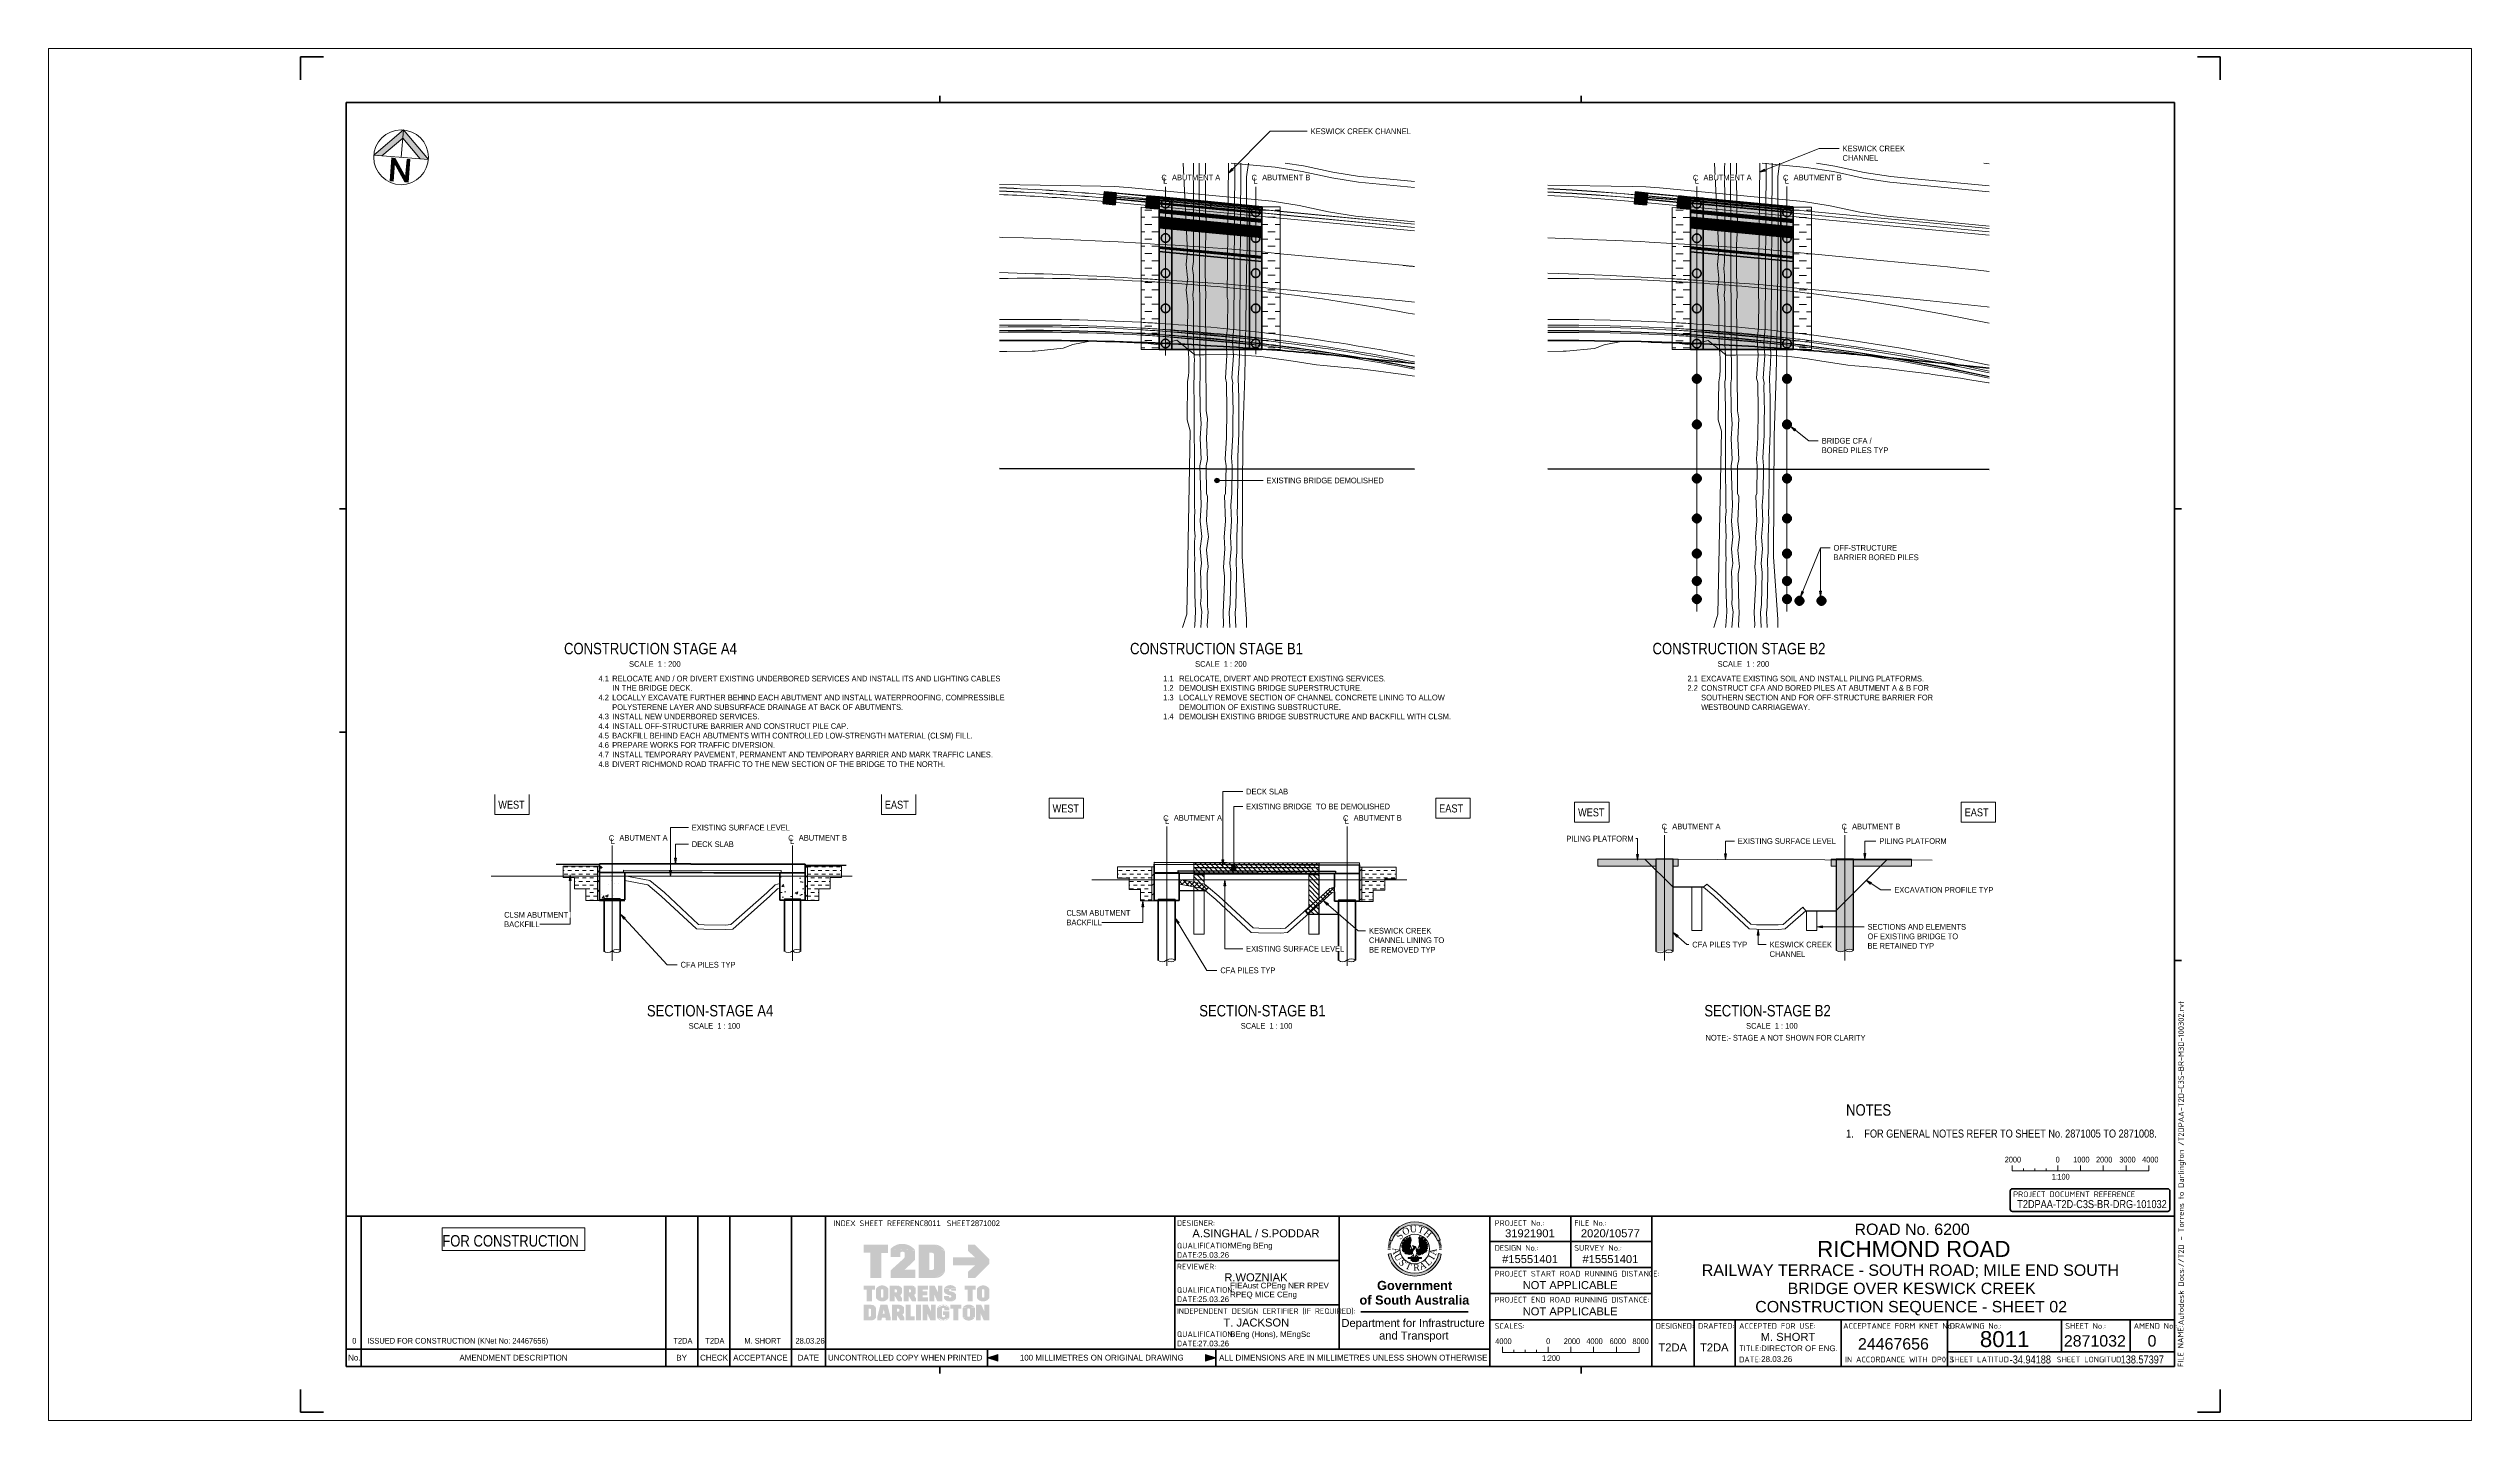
# Paper-space layout 'Layout1' of a CAD drawing. Header units: metres. Extents: x -0.11 to 0.95, y 0 to 0.6.
# The model-space entities are those that its viewports show. They can reach past a viewport. Long polylines and large blocks are cut down to what shows.
import ezdxf

# ---------------------------------------------------------------- set-up
doc = ezdxf.new("R2010")
doc.units = ezdxf.units.M
for name, pattern in [('ControlLine', [0.02, 0.0125, -0.0025, 0.0025, -0.0025]), ('IMPORT-CENTER', [6.4516, 4.03225, -0.80645, 0.80645, -0.80645]), ('IMPORT-LNMK-LaneLine3 _3_', [0.012, 0.003, -0.009]), ('JacobsDash', [0.0045, 0.003, -0.0015]), ('JacobsDoubleCenter', [0.0255, 0.015, -0.0015, 0.003, -0.0015, 0.003, -0.0015]), ('JacobsGridLine', [0.0145, 0.01, -0.001, 0.0025, -0.001])]:
    doc.linetypes.add(name, pattern=pattern)
doc.layers.get('Defpoints').update_dxf_attribs({"color": 41})
for name, color, linetype, lineweight in [('A-ANNO-NOTE-STAMP', 10, 'Continuous', 18), ('BRIDGE-ABUTMENT-CONC', 7, 'Continuous', 40), ('BRIDGE-FRAMING-LINE-18-HID', 7, 'JacobsDash', 18), ('BRIDGE-G-IMPT', 7, 'Continuous', 13), ('D-BDGE', 7, 'Continuous', 13), ('D-BDGE-FLOOR', 7, 'Continuous', 40), ('D-BDGE-FLOOR-HID', 7, 'JacobsDash', 18), ('D-BDGE-FLOOR-PAT', 7, 'Continuous', 40), ('D-BDGE-FNDN-LINES-18-HID', 7, 'JacobsDash', 18), ('D-BDGE-FNDN-PILE-CAP', 7, 'Continuous', 40), ('D-BDGE-FNDN-PILE-CONC', 7, 'Continuous', 40), ('D-BDGE-GEN-MOD', 7, 'Continuous', 25), ('D-BDGE-LINE', 7, 'Continuous', 9), ('D-ENHA-ANNO-SYMB', 7, 'Continuous', 50), ('D-ENHA-GEN-LINE', 7, 'Continuous', 9), ('D-ENHA-GEN-LINE-GRIDS', 7, 'Continuous', 9), ('D-ENHA-TEXT', 7, 'Continuous', 9), ('D-ENHA-TITLEBLOCK', 7, 'Continuous', 9), ('G-ANNO-TTLB', 7, 'Continuous', 18)]:
    doc.layers.add(name, color=color, linetype=linetype, lineweight=lineweight)
doc.layers.add('D-BDGE-ANNO-NPLT', color=191, linetype='Continuous', plot=False)
for name, color, linetype, lineweight, true_color in [('D-BDGE-DECK', 7, 'Continuous', 13, 0x8c8cc6), ('D-BDGE-FNDN', 7, 'Continuous', 13, 0x8c8cc6), ('D-BDGE-FRAMING', 7, 'Continuous', 13, 0x8c8cc6), ('D-BDGE-INT-WALL', 7, 'Continuous', 13, 0x8c8cc6)]:
    doc.layers.add(name, color=color, linetype=linetype, lineweight=lineweight, true_color=true_color)
doc.layers.get('D-BDGE-ANNO-NPLT').freeze()
doc.styles.add('Arial', font='arial.ttf', dxfattribs={"height": 0.0025})
doc.styles.add('Arial Narrow', font='ARIALN.TTF', dxfattribs={"height": 0.5})
doc.styles.add('Arial Narrow_1', font='ARIALN.TTF', dxfattribs={"height": 0.0025})
doc.styles.add('Arial Narrow_2', font='ARIALN.TTF', dxfattribs={"height": 0.25})
doc.styles.add('Arial Narrow_3', font='ARIALN.TTF', dxfattribs={"height": 0.35})
doc.styles.add('Arial Narrow_4', font='ARIALN.TTF', dxfattribs={"height": 0.0035})
doc.styles.add('Arial Narrow_5', font='ARIALN.TTF', dxfattribs={"height": 0.005})
doc.styles.add('Arial Narrow_6', font='ARIALN.TTF', dxfattribs={"width": 0.9, "height": 0.0025})
doc.styles.add('Arial_1', font='arial.ttf', dxfattribs={"height": 0.0035})
doc.styles.add('Arial_2', font='arial.ttf', dxfattribs={"height": 0.005})
doc.styles.add('Arial_3', font='arial.ttf', dxfattribs={"height": 0.007})
doc.styles.add('Arial_B', font='arialbd.ttf', dxfattribs={"height": 0.004})
doc.styles.add('ISOCPEUR', font='isocpeur.ttf', dxfattribs={"height": 0.0025})
doc.styles.add('Times New Roman', font='times.ttf', dxfattribs={"height": 0.008001})
pattern_1 = [(50, (617.81165, 17.354), (1.15687, -0.10121), [0.12097, -1.331]), (355, (617.8117, 17.354), (-0.2238, 1.21312), [0.09677, -1.065]), (100.45, (617.9077, 17.345), (0.93278, 1.11194), [0.1028, -1.131]), (46.184, (617.8117, 17.676), (1.7214, -0.26704), [0.18145, -1.996]), (96.636, (617.9547, 17.654), (1.5076, 1.57074), [0.1542, -1.696]), (351.184, (617.8117, 17.676), (1.50766, 1.5715), [0.14516, -1.597]), (21, (617.97265, 17.596), (0.96275, -0.64938), [0.12097, -1.331]), (326, (617.9727, 17.596), (0.3924, 1.16952), [0.09677, -1.065]), (71.45, (618.0537, 17.542), (1.3549, 0.5203), [0.1028, -1.131]), (37.5, (617.81165, 17.354), (0.019615, 0.536924), [0.00335, -1.048, 0.00335, -1.077, -1.069]), (37.5, (617.81165, 17.354), (0.019615, 0.536924), [-2.132, 0.00335, -1.065]), (7.5, (617.81165, 17.354), (0.424306, 0.636145), [0.00335, -0.61277, 0.00335, -1.024, -0.40726]), (7.5, (617.81165, 17.354), (0.424306, 0.636145), [-1.644, 0.00335, -0.4039]), (327.5, (617.45165, 17.354), (0.861, -0.036384), [0.00335, -0.39987, 0.00335, -1.255, -1.669]), (327.5, (617.45165, 17.354), (0.861, -0.036384), [-1.661, 0.00335, -1.666]), (317.5, (617.29065, 17.354), (0.94062, 0.16145), [0.00335, -0.52084, 0.00335, -0.83213, -1.185]), (317.5, (617.29065, 17.354), (0.94062, 0.16145), [-1.36, 0.00335, -1.182])]
pattern_2 = [(45, (617.81165, 17.354), (-0.212132, 0.212132), [])]
pattern_3 = [(0, (617.81165, 17.354), (0.16129, 0.16129), [0.16129, -0.16129])]
pattern_4 = [(45, (742.65888, 17.354), (-0.212132, 0.212132), [])]
pattern_5 = [(0, (742.65888, 17.354), (0.16129, 0.16129), [0.16129, -0.16129])]
pattern_6 = [(45, (742.65888, 17.354), (-0.106066, 0.106066), []), (135, (742.65888, 17.354), (-0.106066, -0.106066), [])]

# ---------------------------------------------------------------- blocks, each defined once
blk = doc.blocks.new('T2DPAA-T2D-PWA-DE-XRF-000001 - Drawing3_dwg-6272381-CONSTRUCTION SEQUENCE - SHEET 02')
at = {"layer": 'BRIDGE-G-IMPT'}
h = blk.add_hatch(color=256, dxfattribs=at)
edge = h.paths.add_edge_path()
edge.add_line((0.1549, 0.1015), (0.1515, 0.1021))
edge.add_arc((0.1226, 0.1077), 0.0295, 190.997, 349.003, ccw=False)
edge.add_line((0.0937, 0.1021), (0.0903, 0.1015))
edge.add_arc((0.1226, 0.1077), 0.0329, 190.997, 349.003)
edge = h.paths.add_edge_path()
edge.add_arc((0.1226, 0.1077), 0.0329, 20.0475, 159.9525, ccw=False)
edge.add_line((0.1535, 0.119), (0.1503, 0.1178))
edge.add_arc((0.1226, 0.1077), 0.0295, 20.0475, 159.9525)
edge.add_line((0.0949, 0.1178), (0.0917, 0.119))
h = blk.add_hatch(color=256, dxfattribs=at)
edge = h.paths.add_edge_path()
edge.add_arc((0.1226, 0.1077), 0.0329, 161.3902, 162.9856, ccw=False)
edge.add_line((0.0915, 0.1183), (0.0914, 0.1182))
edge.add_line((0.0915, 0.1183), (0.0947, 0.1172))
edge.add_line((0.0947, 0.1171), (0.0947, 0.1172))
edge.add_arc((0.1226, 0.1077), 0.0295, 161.3902, 162.9856)
edge.add_line((0.0944, 0.1163), (0.0911, 0.1174))
h = blk.add_hatch(color=256, dxfattribs=at)
edge = h.paths.add_edge_path()
edge.add_line((0.1206, 0.1074), (0.1207, 0.1074))
edge.add_line((0.1207, 0.1074), (0.1206, 0.1074))
edge = h.paths.add_edge_path()
edge.add_line((0.1166, 0.11), (0.1166, 0.1074))
edge.add_line((0.1166, 0.1074), (0.1183, 0.1065))
edge.add_line((0.1183, 0.1065), (0.119, 0.1076))
edge.add_line((0.119, 0.1076), (0.1204, 0.1079))
edge.add_line((0.1204, 0.1079), (0.1207, 0.1074))
edge.add_line((0.1207, 0.1074), (0.1211, 0.1067))
edge.add_line((0.1211, 0.1067), (0.1187, 0.1008))
edge.add_line((0.1187, 0.1008), (0.1178, 0.1012))
edge.add_line((0.1178, 0.1012), (0.1166, 0.1008))
edge.add_line((0.1166, 0.1008), (0.1161, 0.1012))
edge.add_line((0.1161, 0.1012), (0.1147, 0.101))
edge.add_line((0.1147, 0.101), (0.1143, 0.1017))
edge.add_line((0.1143, 0.1017), (0.1131, 0.1012))
edge.add_line((0.1131, 0.1012), (0.1128, 0.1022))
edge.add_line((0.1128, 0.1022), (0.1119, 0.1019))
edge.add_line((0.1119, 0.1019), (0.1119, 0.1029))
edge.add_line((0.1119, 0.1029), (0.1105, 0.1027))
edge.add_line((0.1105, 0.1027), (0.1107, 0.1043))
edge.add_line((0.1107, 0.1043), (0.1091, 0.1041))
edge.add_line((0.1091, 0.1041), (0.1095, 0.1057))
edge.add_line((0.1095, 0.1057), (0.1077, 0.106))
edge.add_line((0.1077, 0.106), (0.1081, 0.1069))
edge.add_line((0.1081, 0.1069), (0.1072, 0.1074))
edge.add_line((0.1072, 0.1074), (0.1081, 0.1091))
edge.add_line((0.1081, 0.1091), (0.1069, 0.11))
edge.add_line((0.1069, 0.11), (0.1081, 0.1112))
edge.add_line((0.1081, 0.1112), (0.1069, 0.1122))
edge.add_line((0.1069, 0.1122), (0.1085, 0.113))
edge.add_line((0.1085, 0.113), (0.1072, 0.1143))
edge.add_line((0.1072, 0.1143), (0.1095, 0.1145))
edge.add_line((0.1095, 0.1145), (0.1081, 0.116))
edge.add_line((0.1081, 0.116), (0.1105, 0.116))
edge.add_line((0.1105, 0.116), (0.1088, 0.1179))
edge.add_line((0.1088, 0.1179), (0.1119, 0.1163))
edge.add_line((0.1119, 0.1163), (0.1105, 0.1193))
edge.add_line((0.1105, 0.1193), (0.1138, 0.1172))
edge.add_line((0.1138, 0.1172), (0.1121, 0.121))
edge.add_line((0.1121, 0.121), (0.1147, 0.1181))
edge.add_line((0.1147, 0.1181), (0.1143, 0.1224))
edge.add_line((0.1143, 0.1224), (0.1159, 0.1188))
edge.add_line((0.1159, 0.1188), (0.1166, 0.1236))
edge.add_line((0.1166, 0.1236), (0.1171, 0.1207))
edge.add_line((0.1171, 0.1207), (0.1178, 0.1214))
edge.add_line((0.1178, 0.1214), (0.118, 0.1179))
edge.add_line((0.118, 0.1179), (0.1171, 0.1131))
edge.add_line((0.1171, 0.1131), (0.1178, 0.111))
edge.add_line((0.1178, 0.111), (0.1166, 0.11))
for points in [[(0.1105, 0.1193), (0.1088, 0.1179), (0.1119, 0.1163)], [(0.1369, 0.1093), (0.1385, 0.1081), (0.1367, 0.1074), (0.1376, 0.106), (0.1357, 0.106), (0.1367, 0.1043), (0.1348, 0.1043), (0.1348, 0.1031), (0.1336, 0.1034), (0.1331, 0.1022), (0.1322, 0.1024), (0.1317, 0.1015), (0.1305, 0.1017), (0.1301, 0.101), (0.1296, 0.1015), (0.1291, 0.1005), (0.1286, 0.1008), (0.1277, 0.1003), (0.1275, 0.101), (0.1268, 0.1003), (0.1251, 0.1029), (0.1242, 0.1065), (0.1246, 0.1076), (0.1263, 0.1076), (0.127, 0.1067), (0.1284, 0.1072), (0.1291, 0.11), (0.1275, 0.1112), (0.1282, 0.1133), (0.1275, 0.1219), (0.1284, 0.121), (0.1289, 0.1236), (0.1294, 0.1193), (0.1312, 0.1226), (0.1305, 0.1191), (0.1331, 0.1212), (0.1317, 0.1179), (0.1348, 0.1195), (0.1324, 0.116), (0.1364, 0.1179), (0.1341, 0.1155), (0.1371, 0.116), (0.1355, 0.1143), (0.1381, 0.1141), (0.1364, 0.1131), (0.1383, 0.1124), (0.1367, 0.1114), (0.1385, 0.11)], [(0.1312, 0.1226), (0.1331, 0.1212), (0.1305, 0.1191)], [(0.1348, 0.1195), (0.1364, 0.1179), (0.1324, 0.116)], [(0.1069, 0.1122), (0.1069, 0.11), (0.1081, 0.1112)], [(0.1081, 0.116), (0.1072, 0.1143), (0.1095, 0.1145)], [(0.1077, 0.106), (0.1091, 0.1041), (0.1095, 0.1057)], [(0.1105, 0.1027), (0.1119, 0.1019), (0.1119, 0.1029)], [(0.1225, 0.0967), (0.1233, 0.0985), (0.1277, 0.0943), (0.1263, 0.0929), (0.1237, 0.092), (0.1202, 0.0924), (0.1176, 0.0943), (0.1218, 0.0984)], [(0.1291, 0.1005), (0.1301, 0.101), (0.1296, 0.1015)], [(0.1317, 0.1015), (0.1331, 0.1022), (0.1322, 0.1024)], [(0.1383, 0.1124), (0.1381, 0.1141), (0.1364, 0.1131)]]:
    blk.add_hatch(color=256, dxfattribs=at).paths.add_polyline_path(points)
h = blk.add_hatch(color=256, dxfattribs=at)
edge = h.paths.add_edge_path()
edge.add_line((0.154, 0.1174), (0.1508, 0.1163))
edge.add_arc((0.1226, 0.1077), 0.0295, 17.0144, 18.6098)
edge.add_line((0.1505, 0.1172), (0.1505, 0.1171))
edge.add_line((0.1505, 0.1172), (0.1537, 0.1183))
edge.add_line((0.1538, 0.1182), (0.1537, 0.1183))
edge.add_arc((0.1226, 0.1077), 0.0329, 17.0144, 18.6098, ccw=False)
h = blk.add_hatch(color=256, dxfattribs=at)
edge = h.paths.add_edge_path()
edge.add_line((0.0931, 0.1083), (0.0897, 0.1083))
edge.add_arc((0.1226, 0.1077), 0.0329, 177.3415, 178.9368, ccw=False)
edge.add_line((0.0897, 0.1094), (0.0897, 0.1093))
edge.add_line((0.0897, 0.1094), (0.0932, 0.1092))
edge.add_line((0.0932, 0.1091), (0.0932, 0.1092))
edge.add_arc((0.1226, 0.1077), 0.0295, 177.3415, 178.9368)
h = blk.add_hatch(color=256, dxfattribs=at)
edge = h.paths.add_edge_path()
edge.add_line((0.0931, 0.1069), (0.0897, 0.1068))
edge.add_arc((0.1226, 0.1077), 0.0329, 180, 181.5953, ccw=False)
edge.add_line((0.0897, 0.1078), (0.0897, 0.1077))
edge.add_line((0.0897, 0.1078), (0.0931, 0.1078))
edge.add_line((0.0931, 0.1077), (0.0931, 0.1078))
edge.add_arc((0.1226, 0.1077), 0.0295, 180, 181.5953)
h = blk.add_hatch(color=256, dxfattribs=at)
edge = h.paths.add_edge_path()
edge.add_arc((0.1226, 0.1077), 0.0329, 174.6829, 176.2783, ccw=False)
edge.add_line((0.0899, 0.1109), (0.0898, 0.1108))
edge.add_line((0.0899, 0.1109), (0.0933, 0.1106))
edge.add_line((0.0933, 0.1105), (0.0933, 0.1106))
edge.add_arc((0.1226, 0.1077), 0.0295, 174.6829, 176.2783)
edge.add_line((0.0932, 0.1096), (0.0898, 0.1099))
h = blk.add_hatch(color=256, dxfattribs=at)
edge = h.paths.add_edge_path()
edge.add_arc((0.1226, 0.1077), 0.0329, 172.0244, 173.6197, ccw=False)
edge.add_line((0.09, 0.1124), (0.09, 0.1123))
edge.add_line((0.09, 0.1124), (0.0934, 0.1119))
edge.add_line((0.0934, 0.1118), (0.0934, 0.1119))
edge.add_arc((0.1226, 0.1077), 0.0295, 172.0244, 173.6197)
edge.add_line((0.0933, 0.111), (0.0899, 0.1114))
h = blk.add_hatch(color=256, dxfattribs=at)
edge = h.paths.add_edge_path()
edge.add_arc((0.1226, 0.1077), 0.0329, 169.3658, 170.9612, ccw=False)
edge.add_line((0.0903, 0.1139), (0.0903, 0.1138))
edge.add_line((0.0903, 0.1139), (0.0937, 0.1133))
edge.add_line((0.0936, 0.1132), (0.0937, 0.1133))
edge.add_arc((0.1226, 0.1077), 0.0295, 169.3658, 170.9612)
edge.add_line((0.0935, 0.1124), (0.0901, 0.1129))
h = blk.add_hatch(color=256, dxfattribs=at)
edge = h.paths.add_edge_path()
edge.add_arc((0.1226, 0.1077), 0.0329, 166.7073, 168.3026, ccw=False)
edge.add_line((0.0906, 0.1154), (0.0906, 0.1153))
edge.add_line((0.0906, 0.1154), (0.0939, 0.1146))
edge.add_line((0.0939, 0.1145), (0.0939, 0.1146))
edge.add_arc((0.1226, 0.1077), 0.0295, 166.7073, 168.3026)
edge.add_line((0.0937, 0.1137), (0.0904, 0.1144))
h = blk.add_hatch(color=256, dxfattribs=at)
edge = h.paths.add_edge_path()
edge.add_line((0.0941, 0.115), (0.0907, 0.1159))
edge.add_arc((0.1226, 0.1077), 0.0329, 164.0488, 165.6441, ccw=False)
edge.add_line((0.091, 0.1169), (0.091, 0.1168))
edge.add_line((0.091, 0.1169), (0.0943, 0.1159))
edge.add_line((0.0943, 0.1158), (0.0943, 0.1159))
edge.add_arc((0.1226, 0.1077), 0.0295, 164.0488, 165.6441)
h = blk.add_hatch(color=256, dxfattribs=at)
edge = h.paths.add_edge_path()
edge.add_line((0.1232, 0.1095), (0.1225, 0.1076))
edge.add_line((0.1225, 0.1076), (0.1207, 0.1074))
edge.add_line((0.1207, 0.1074), (0.1207, 0.1074))
edge.add_line((0.1207, 0.1074), (0.1216, 0.1086))
edge.add_line((0.1216, 0.1086), (0.1197, 0.1119))
edge.add_line((0.1197, 0.1119), (0.1232, 0.1107))
edge.add_line((0.1232, 0.1107), (0.1239, 0.1098))
edge.add_line((0.1239, 0.1098), (0.1232, 0.1095))
h = blk.add_hatch(color=256, dxfattribs=at)
edge = h.paths.add_edge_path()
edge.add_arc((0.1226, 0.1077), 0.0295, 14.3559, 15.9512)
edge.add_line((0.1509, 0.1159), (0.1509, 0.1158))
edge.add_line((0.1509, 0.1159), (0.1542, 0.1169))
edge.add_line((0.1542, 0.1168), (0.1542, 0.1169))
edge.add_arc((0.1226, 0.1077), 0.0329, 14.3559, 15.9512, ccw=False)
edge.add_line((0.1545, 0.1159), (0.1511, 0.115))
h = blk.add_hatch(color=256, dxfattribs=at)
edge = h.paths.add_edge_path()
edge.add_line((0.1548, 0.1144), (0.1514, 0.1137))
edge.add_arc((0.1226, 0.1077), 0.0295, 11.6974, 13.2927)
edge.add_line((0.1512, 0.1146), (0.1513, 0.1145))
edge.add_line((0.1512, 0.1146), (0.1546, 0.1154))
edge.add_line((0.1546, 0.1153), (0.1546, 0.1154))
edge.add_arc((0.1226, 0.1077), 0.0329, 11.6974, 13.2927, ccw=False)
h = blk.add_hatch(color=256, dxfattribs=at)
edge = h.paths.add_edge_path()
edge.add_arc((0.1226, 0.1077), 0.0295, 9.0388, 10.6342)
edge.add_line((0.1515, 0.1133), (0.1515, 0.1132))
edge.add_line((0.1515, 0.1133), (0.1549, 0.1139))
edge.add_line((0.1549, 0.1138), (0.1549, 0.1139))
edge.add_arc((0.1226, 0.1077), 0.0329, 9.0388, 10.6342, ccw=False)
edge.add_line((0.1551, 0.1129), (0.1517, 0.1124))
h = blk.add_hatch(color=256, dxfattribs=at)
edge = h.paths.add_edge_path()
edge.add_arc((0.1226, 0.1077), 0.0295, 6.3803, 7.9756)
edge.add_line((0.1518, 0.1119), (0.1518, 0.1118))
edge.add_line((0.1518, 0.1119), (0.1552, 0.1124))
edge.add_line((0.1552, 0.1123), (0.1552, 0.1124))
edge.add_arc((0.1226, 0.1077), 0.0329, 6.3803, 7.9756, ccw=False)
edge.add_line((0.1553, 0.1114), (0.1519, 0.111))
h = blk.add_hatch(color=256, dxfattribs=at)
edge = h.paths.add_edge_path()
edge.add_line((0.1554, 0.1099), (0.152, 0.1096))
edge.add_arc((0.1226, 0.1077), 0.0295, 3.7217, 5.3171)
edge.add_line((0.1519, 0.1106), (0.1519, 0.1105))
edge.add_line((0.1519, 0.1106), (0.1553, 0.1109))
edge.add_line((0.1553, 0.1108), (0.1553, 0.1109))
edge.add_arc((0.1226, 0.1077), 0.0329, 3.7217, 5.3171, ccw=False)
h = blk.add_hatch(color=256, dxfattribs=at)
edge = h.paths.add_edge_path()
edge.add_line((0.1555, 0.1083), (0.1521, 0.1083))
edge.add_arc((0.1226, 0.1077), 0.0295, 1.0632, 2.6585)
edge.add_line((0.152, 0.1092), (0.152, 0.1091))
edge.add_line((0.152, 0.1092), (0.1554, 0.1094))
edge.add_line((0.1555, 0.1093), (0.1554, 0.1094))
edge.add_arc((0.1226, 0.1077), 0.0329, 1.0632, 2.6585, ccw=False)
h = blk.add_hatch(color=256, dxfattribs=at)
edge = h.paths.add_edge_path()
edge.add_line((0.1555, 0.1068), (0.152, 0.1069))
edge.add_arc((0.1226, 0.1077), 0.0295, 358.4047, 360)
edge.add_line((0.1521, 0.1078), (0.1521, 0.1077))
edge.add_line((0.1521, 0.1078), (0.1555, 0.1078))
edge.add_line((0.1555, 0.1077), (0.1555, 0.1078))
edge.add_arc((0.1226, 0.1077), 0.0329, 358.4047, 360, ccw=False)
for p, q in [((0.0917, 0.119), (0.0949, 0.1178)), ((0.1105, 0.1193), (0.1088, 0.1179)), ((0.1119, 0.1163), (0.1105, 0.1193)), ((0.1305, 0.1191), (0.1312, 0.1226)), ((0.1331, 0.1212), (0.1305, 0.1191)), ((0.1312, 0.1226), (0.1331, 0.1212)), ((0.1324, 0.116), (0.1348, 0.1195)), ((0.1348, 0.1195), (0.1364, 0.1179)), ((0.1503, 0.1178), (0.1535, 0.119)), ((0.0903, 0.1015), (0.0937, 0.1021)), ((0.1069, 0.1122), (0.1069, 0.11)), ((0.1081, 0.1112), (0.1069, 0.1122)), ((0.1069, 0.11), (0.1081, 0.1112)), ((0.1081, 0.116), (0.1072, 0.1143)), ((0.1072, 0.1143), (0.1095, 0.1145)), ((0.1077, 0.106), (0.1091, 0.1041)), ((0.1095, 0.1057), (0.1077, 0.106)), ((0.1095, 0.1145), (0.1081, 0.116)), ((0.1088, 0.1179), (0.1119, 0.1163)), ((0.1091, 0.1041), (0.1095, 0.1057)), ((0.1119, 0.1029), (0.1105, 0.1027)), ((0.1105, 0.1027), (0.1119, 0.1019)), ((0.1119, 0.1019), (0.1119, 0.1029)), ((0.115, 0.0967), (0.1197, 0.0967)), ((0.1211, 0.1003), (0.1173, 0.0974)), ((0.1244, 0.1003), (0.1272, 0.0974)), ((0.1256, 0.0967), (0.1308, 0.0967)), ((0.1296, 0.1015), (0.1291, 0.1005)), ((0.1291, 0.1005), (0.1301, 0.101)), ((0.1301, 0.101), (0.1296, 0.1015)), ((0.1322, 0.1024), (0.1317, 0.1015)), ((0.1317, 0.1015), (0.1331, 0.1022)), ((0.1331, 0.1022), (0.1322, 0.1024)), ((0.1364, 0.1179), (0.1324, 0.116)), ((0.1381, 0.1141), (0.1364, 0.1131)), ((0.1364, 0.1131), (0.1383, 0.1124)), ((0.1383, 0.1124), (0.1381, 0.1141)), ((0.1515, 0.1021), (0.1549, 0.1015))]:
    blk.add_line(p, q, dxfattribs=at)
at = {"layer": 'BRIDGE-G-IMPT', "flags": 128}
for points in [[(0.1085, 0.113), (0.1072, 0.1143), (0.1095, 0.1145), (0.1081, 0.116), (0.1105, 0.116), (0.1088, 0.1179), (0.1119, 0.1163), (0.1105, 0.1193), (0.1138, 0.1172), (0.1121, 0.121), (0.1147, 0.1181), (0.1143, 0.1224), (0.1159, 0.1188), (0.1166, 0.1236), (0.1171, 0.1207), (0.1178, 0.1214), (0.118, 0.1179), (0.1171, 0.1131), (0.119, 0.1076), (0.1204, 0.1079), (0.1211, 0.1067), (0.1187, 0.1008), (0.1178, 0.1012), (0.1166, 0.1008), (0.1161, 0.1012), (0.1147, 0.101), (0.1143, 0.1017), (0.1131, 0.1012), (0.1128, 0.1022), (0.1119, 0.1019), (0.1119, 0.1029), (0.1105, 0.1027), (0.1107, 0.1043), (0.1091, 0.1041), (0.1095, 0.1057), (0.1077, 0.106), (0.1081, 0.1069), (0.1072, 0.1074), (0.1081, 0.1091), (0.1069, 0.11), (0.1081, 0.1112), (0.1069, 0.1122), (0.1087, 0.1131)], [(0.1199, 0.1031), (0.1225, 0.0967), (0.1251, 0.1029), (0.1242, 0.1065), (0.1246, 0.1076), (0.1263, 0.1076), (0.1282, 0.1133), (0.1275, 0.1219), (0.1284, 0.121), (0.1289, 0.1236), (0.1294, 0.1193), (0.1312, 0.1226), (0.1305, 0.1191), (0.1331, 0.1212), (0.1317, 0.1179), (0.1348, 0.1195), (0.1324, 0.116), (0.1364, 0.1179), (0.1341, 0.1155), (0.1371, 0.116), (0.1355, 0.1143), (0.1381, 0.1141), (0.1364, 0.1131), (0.1383, 0.1124), (0.1367, 0.1114), (0.1385, 0.11), (0.1369, 0.1093), (0.1385, 0.1081), (0.1367, 0.1074), (0.1376, 0.106), (0.1357, 0.106), (0.1367, 0.1043), (0.1348, 0.1043), (0.1348, 0.1031), (0.1336, 0.1034), (0.1331, 0.1022), (0.1322, 0.1024), (0.1317, 0.1015), (0.1305, 0.1017), (0.1301, 0.101), (0.1296, 0.1015), (0.1291, 0.1005), (0.1286, 0.1008), (0.1277, 0.1003), (0.1275, 0.101), (0.1268, 0.1003), (0.1251, 0.1029)], [(0.1206, 0.0974), (0.1145, 0.0974), (0.1145, 0.0962), (0.1194, 0.0962)], [(0.119, 0.1076), (0.1183, 0.1065), (0.1166, 0.1074), (0.1166, 0.11), (0.1178, 0.111)], [(0.1218, 0.0984), (0.1176, 0.0943), (0.1202, 0.0924), (0.1237, 0.092), (0.1263, 0.0929), (0.1277, 0.0943), (0.1233, 0.0985)], [(0.1239, 0.1098), (0.1244, 0.1091), (0.1246, 0.1076)], [(0.1246, 0.0974), (0.1308, 0.0974), (0.1308, 0.0962), (0.126, 0.0962)], [(0.1263, 0.1076), (0.127, 0.1067), (0.1284, 0.1072), (0.1291, 0.11), (0.1275, 0.1112)]]:
    blk.add_lwpolyline(points, dxfattribs=at)
blk.add_lwpolyline([(0.1206, 0.1074), (0.1216, 0.1086), (0.1197, 0.1119), (0.1232, 0.1107), (0.1239, 0.1098), (0.1232, 0.1095), (0.1225, 0.1076)], close=True, dxfattribs=at)
at = {"layer": 'BRIDGE-G-IMPT'}
blk.add_circle((0.1226, 0.1077), 0.018, dxfattribs=at)
for radius, start, end in [(0.0329, 20.0475, 159.9525), (0.0295, 20.0475, 159.9525), (0.0329, 190.997, 349.003), (0.0295, 190.997, 349.003)]:
    blk.add_arc((0.1226, 0.1077), radius, start, end, dxfattribs=at)
at = {"layer": 'BRIDGE-G-IMPT', "lineweight": 9, "char_height": 0.008, "attachment_point": 2, "line_spacing_factor": 1.029793, "style": 'Times New Roman'}
for s, insert, width, rotation in [('S', (0.1012, 0.1263), 0.008041, 49.0663), ('O', (0.1099, 0.133), 0.010353, 26.6943), ('U', (0.1205, 0.136), 0.010353, 4.3222), ('T', (0.1314, 0.1347), 0.008744, 341.9502), ('H', (0.141, 0.1293), 0.010353, 319.5782), ('A', (0.104, 0.106), 0.010353, 279.6978), ('U', (0.1058, 0.0996), 0.010353, 300.15), ('S', (0.1107, 0.0935), 0.008041, 310.3575), ('T', (0.1164, 0.0903), 0.008744, 336.9699), ('R', (0.1244, 0.0893), 0.009549, 3.701), ('A', (0.1307, 0.0909), 0.010353, 21.3382), ('L', (0.1363, 0.0949), 0.008744, 42.375), ('I', (0.1395, 0.0995), 0.004825, 60.5783), ('A', (0.141, 0.1048), 0.010353, 83.64)]:
    blk.add_mtext(s, dxfattribs=dict(at, insert=insert, width=width, rotation=rotation))
blk = doc.blocks.new('T2DPAA-T2D-PWA-DE-XRF-000001 - Standard-7771761-CONSTRUCTION SEQUENCE - SHEET 02')
at = {"layer": 'BRIDGE-G-IMPT', "lineweight": 9}
for points in [[(0.3055, 0.0254), (0.3055, 0.0239), (0.3055, 0.0224), (0.301, 0.0239)], [(0.3965, 0.0254), (0.401, 0.0239), (0.3965, 0.0224), (0.3965, 0.0239)]]:
    blk.add_hatch(color=256, dxfattribs=at).paths.add_polyline_path(points)
at = {"layer": 'D-ENHA-TITLEBLOCK', "true_color": 0x1d4a5c}
h = blk.add_hatch(color=139, dxfattribs=at)
edge = h.paths.add_edge_path()
edge.add_line((0.2623, 0.0443), (0.2623, 0.0452))
edge.add_arc((0.2616, 0.044), 0.00145, 58.8241, 99.793)
edge.add_line((0.2613, 0.0454), (0.2613, 0.0441))
edge.add_arc((0.2616, 0.0455), 0.00141, 259.7202, 301.6629)
edge = h.paths.add_edge_path()
edge.add_arc((0.2625, 0.0448), 0.00224, 301.808, 330.1086, ccw=False)
edge.add_line((0.2637, 0.0429), (0.2645, 0.0415))
edge.add_line((0.2645, 0.0415), (0.2645, 0.0403))
edge.add_line((0.2645, 0.0403), (0.2627, 0.0403))
edge.add_line((0.2627, 0.0403), (0.2613, 0.0425))
edge.add_line((0.2613, 0.0425), (0.2613, 0.0403))
edge.add_line((0.2613, 0.0403), (0.2591, 0.0403))
edge.add_line((0.2591, 0.0403), (0.2591, 0.0471))
edge.add_line((0.2591, 0.0471), (0.2624, 0.0471))
edge.add_arc((0.2623, 0.0446), 0.00248, 32.8357, 87.7033, ccw=False)
edge.add_line((0.2644, 0.046), (0.2644, 0.0437))
edge = h.paths.add_edge_path()
edge.add_line((0.2674, 0.0527), (0.2674, 0.0537))
edge.add_arc((0.2667, 0.0524), 0.00145, 58.8241, 99.793)
edge.add_line((0.2665, 0.0539), (0.2665, 0.0526))
edge.add_arc((0.2667, 0.0539), 0.00141, 259.7202, 301.6629)
edge = h.paths.add_edge_path()
edge.add_arc((0.2676, 0.0532), 0.00224, 301.808, 330.1086, ccw=False)
edge.add_line((0.2688, 0.0513), (0.2696, 0.0499))
edge.add_line((0.2696, 0.0499), (0.2696, 0.0487))
edge.add_line((0.2696, 0.0487), (0.2678, 0.0487))
edge.add_line((0.2678, 0.0487), (0.2664, 0.051))
edge.add_line((0.2664, 0.051), (0.2664, 0.0487))
edge.add_line((0.2664, 0.0487), (0.2642, 0.0487))
edge.add_line((0.2642, 0.0487), (0.2642, 0.0555))
edge.add_line((0.2642, 0.0555), (0.2676, 0.0555))
edge.add_arc((0.2675, 0.0531), 0.00248, 32.8357, 87.7033, ccw=False)
edge.add_line((0.2695, 0.0544), (0.2695, 0.0521))
edge = h.paths.add_edge_path()
edge.add_line((0.2499, 0.0422), (0.2499, 0.0452))
edge.add_arc((0.2491, 0.0441), 0.00138, 56.3448, 98.7814)
edge.add_line((0.2489, 0.0454), (0.2489, 0.0419))
edge.add_arc((0.2491, 0.0433), 0.00138, 261.2186, 303.6552)
edge = h.paths.add_edge_path()
edge.add_line((0.2613, 0.0527), (0.2613, 0.0537))
edge.add_arc((0.2606, 0.0524), 0.00145, 58.8241, 99.793)
edge.add_line((0.2603, 0.0539), (0.2603, 0.0526))
edge.add_arc((0.2606, 0.0539), 0.00141, 259.7202, 301.6629)
edge = h.paths.add_edge_path()
edge.add_line((0.2502, 0.0403), (0.2467, 0.0403))
edge.add_line((0.2467, 0.0403), (0.2467, 0.0471))
edge.add_line((0.2467, 0.0471), (0.2501, 0.0471))
edge.add_arc((0.25, 0.0447), 0.00241, 26.2483, 85.5583, ccw=False)
edge.add_line((0.2521, 0.0457), (0.2521, 0.0416))
edge.add_arc((0.2502, 0.0424), 0.00209, 270, 338.4707, ccw=False)
h.paths.add_polyline_path([(0.2555, 0.0451), (0.255, 0.0432), (0.2559, 0.0432)])
h.paths.add_polyline_path([(0.2585, 0.0415), (0.2585, 0.0403), (0.2564, 0.0403), (0.2562, 0.0415), (0.2547, 0.0415), (0.2544, 0.0403), (0.2526, 0.0403), (0.2526, 0.0415), (0.254, 0.0471), (0.2571, 0.0471)])
h.paths.add_polyline_path([(0.2673, 0.042), (0.269, 0.042), (0.269, 0.0403), (0.2651, 0.0403), (0.2651, 0.0471), (0.2673, 0.0471)])
h.paths.add_polyline_path([(0.2718, 0.0403), (0.2696, 0.0403), (0.2696, 0.0471), (0.2718, 0.0471)])
h.paths.add_polyline_path([(0.2762, 0.0441), (0.2762, 0.0471), (0.2782, 0.0471), (0.2782, 0.0403), (0.2759, 0.0403), (0.2746, 0.0432), (0.2746, 0.0403), (0.2725, 0.0403), (0.2725, 0.0471), (0.2748, 0.0471)])
edge = h.paths.add_edge_path()
edge.add_arc((0.2817, 0.0424), 0.000774, 214.5178, 325.4822)
edge.add_line((0.2823, 0.0419), (0.2823, 0.0427))
edge.add_line((0.2823, 0.0427), (0.2815, 0.0427))
edge.add_line((0.2815, 0.0427), (0.2815, 0.0443))
edge.add_line((0.2815, 0.0443), (0.2842, 0.0443))
edge.add_line((0.2842, 0.0443), (0.2842, 0.0415))
edge.add_arc((0.2819, 0.0428), 0.00262, 274.1131, 330.4929, ccw=False)
edge.add_arc((0.2815, 0.0434), 0.00327, 260.2337, 279.7663, ccw=False)
edge.add_arc((0.2812, 0.0429), 0.00275, 208.3817, 264.7517, ccw=False)
edge.add_line((0.2788, 0.0416), (0.2788, 0.0458))
edge.add_arc((0.2812, 0.0445), 0.00268, 94.8448, 152.8409, ccw=False)
edge.add_arc((0.2815, 0.0424), 0.00482, 83.0812, 96.9188, ccw=False)
edge.add_arc((0.2818, 0.0444), 0.00278, 31.3102, 83.6241, ccw=False)
edge.add_line((0.2842, 0.0459), (0.2842, 0.0447))
edge.add_line((0.2842, 0.0447), (0.282, 0.0447))
edge.add_line((0.282, 0.0447), (0.282, 0.0455))
edge.add_arc((0.2815, 0.0451), 0.000641, 40.732, 139.268)
edge.add_line((0.281, 0.0455), (0.281, 0.0419))
h.paths.add_polyline_path([(0.2882, 0.0403), (0.2859, 0.0403), (0.2859, 0.0454), (0.2846, 0.0454), (0.2846, 0.0471), (0.2895, 0.0471), (0.2895, 0.0454), (0.2882, 0.0454)])
edge = h.paths.add_edge_path()
edge.add_arc((0.2927, 0.0429), 0.00104, 239.6549, 300.3451)
edge.add_line((0.2932, 0.042), (0.2932, 0.0454))
edge.add_arc((0.2927, 0.0445), 0.00103, 59.5446, 120.4554)
edge.add_line((0.2921, 0.0454), (0.2921, 0.042))
edge = h.paths.add_edge_path()
edge.add_arc((0.2927, 0.0434), 0.00323, 212.7347, 327.2653, ccw=False)
edge.add_line((0.29, 0.0417), (0.29, 0.0458))
edge.add_arc((0.2927, 0.044), 0.00323, 32.6408, 147.3592, ccw=False)
edge.add_line((0.2954, 0.0458), (0.2954, 0.0417))
h.paths.add_polyline_path([(0.3017, 0.0403), (0.2993, 0.0403), (0.298, 0.0432), (0.298, 0.0403), (0.2959, 0.0403), (0.2959, 0.0471), (0.2982, 0.0471), (0.2996, 0.0441), (0.2996, 0.0471), (0.3017, 0.0471)])
edge = h.paths.add_edge_path()
edge.add_arc((0.299, 0.0513), 0.00104, 239.6549, 300.3451)
edge.add_line((0.2995, 0.0504), (0.2995, 0.0538))
edge.add_arc((0.299, 0.0529), 0.00103, 59.5446, 120.4554)
edge.add_line((0.2985, 0.0538), (0.2985, 0.0504))
edge = h.paths.add_edge_path()
edge.add_arc((0.299, 0.0518), 0.00323, 212.7347, 327.2653, ccw=False)
edge.add_line((0.2963, 0.0501), (0.2963, 0.0542))
edge.add_arc((0.299, 0.0524), 0.00323, 32.6408, 147.3592, ccw=False)
edge.add_line((0.3017, 0.0542), (0.3017, 0.0501))
h.paths.add_polyline_path([(0.2945, 0.0487), (0.2923, 0.0487), (0.2923, 0.0538), (0.2909, 0.0538), (0.2909, 0.0555), (0.2958, 0.0555), (0.2958, 0.0538), (0.2945, 0.0538)])
edge = h.paths.add_edge_path()
edge.add_line((0.2872, 0.0518), (0.2872, 0.0499))
edge.add_arc((0.2849, 0.0513), 0.0027, 273.7285, 329.3952, ccw=False)
edge.add_line((0.285, 0.0486), (0.2841, 0.0486))
edge.add_arc((0.2842, 0.0512), 0.00266, 210.1626, 267.7624, ccw=False)
edge.add_line((0.2819, 0.0499), (0.2819, 0.051))
edge.add_line((0.2819, 0.051), (0.2841, 0.051))
edge.add_arc((0.2845, 0.0508), 0.000522, 155.2714, 300.4507)
edge.add_arc((0.2846, 0.0508), 0.000487, 289.6558, 416.8121)
edge.add_line((0.2849, 0.0512), (0.2834, 0.0515))
edge.add_arc((0.2841, 0.054), 0.00253, 213.4271, 255.8381, ccw=False)
edge.add_line((0.2819, 0.0526), (0.2819, 0.0544))
edge.add_arc((0.2846, 0.0525), 0.00325, 35.8397, 144.1603, ccw=False)
edge.add_line((0.2872, 0.0544), (0.2872, 0.0533))
edge.add_line((0.2872, 0.0533), (0.2851, 0.0533))
edge.add_arc((0.2846, 0.0535), 0.000494, 335.3316, 479.9481)
edge.add_arc((0.2845, 0.0535), 0.000428, 103.9979, 246.4243)
edge.add_line((0.2843, 0.0531), (0.2853, 0.0529))
edge.add_arc((0.2849, 0.0501), 0.00281, 35.1328, 82.3403, ccw=False)
h.paths.add_polyline_path([(0.2792, 0.0526), (0.2792, 0.0555), (0.2812, 0.0555), (0.2812, 0.0487), (0.2789, 0.0487), (0.2776, 0.0517), (0.2776, 0.0487), (0.2755, 0.0487), (0.2755, 0.0555), (0.2778, 0.0555)])
h.paths.add_polyline_path([(0.2725, 0.053), (0.2746, 0.053), (0.2746, 0.0513), (0.2725, 0.0513), (0.2725, 0.0504), (0.2748, 0.0504), (0.2748, 0.0487), (0.2703, 0.0487), (0.2703, 0.0555), (0.2748, 0.0555), (0.2748, 0.0538), (0.2725, 0.0538)])
edge = h.paths.add_edge_path()
edge.add_arc((0.2615, 0.0532), 0.00224, 301.808, 330.1086, ccw=False)
edge.add_line((0.2627, 0.0513), (0.2635, 0.0499))
edge.add_line((0.2635, 0.0499), (0.2635, 0.0487))
edge.add_line((0.2635, 0.0487), (0.2617, 0.0487))
edge.add_line((0.2617, 0.0487), (0.2603, 0.051))
edge.add_line((0.2603, 0.051), (0.2603, 0.0487))
edge.add_line((0.2603, 0.0487), (0.2581, 0.0487))
edge.add_line((0.2581, 0.0487), (0.2581, 0.0555))
edge.add_line((0.2581, 0.0555), (0.2614, 0.0555))
edge.add_arc((0.2613, 0.0531), 0.00248, 32.8357, 87.7033, ccw=False)
edge.add_line((0.2634, 0.0544), (0.2634, 0.0521))
edge = h.paths.add_edge_path()
edge.add_line((0.2543, 0.0538), (0.2543, 0.0504))
edge.add_arc((0.2548, 0.0513), 0.00104, 239.6549, 300.3451)
edge.add_line((0.2553, 0.0504), (0.2553, 0.0538))
edge.add_arc((0.2548, 0.0529), 0.00103, 59.5446, 120.4554)
edge = h.paths.add_edge_path()
edge.add_line((0.2521, 0.0501), (0.2521, 0.0542))
edge.add_arc((0.2548, 0.0524), 0.00323, 32.6408, 147.3592, ccw=False)
edge.add_line((0.2575, 0.0542), (0.2575, 0.0501))
edge.add_arc((0.2548, 0.0518), 0.00323, 212.7347, 327.2653, ccw=False)
h.paths.add_polyline_path([(0.2503, 0.0487), (0.248, 0.0487), (0.248, 0.0538), (0.2467, 0.0538), (0.2467, 0.0555), (0.2516, 0.0555), (0.2516, 0.0538), (0.2503, 0.0538)])
h.paths.add_polyline_path([(0.3017, 0.0672), (0.3017, 0.0651), (0.2955, 0.0588), (0.2924, 0.0588), (0.2924, 0.0616), (0.2955, 0.0644), (0.2858, 0.0644), (0.2858, 0.0679), (0.2955, 0.0679), (0.2924, 0.0707), (0.2924, 0.0734), (0.2955, 0.0734)])
edge = h.paths.add_edge_path()
edge.add_line((0.2768, 0.0699), (0.2754, 0.0699))
edge.add_line((0.2754, 0.0699), (0.2754, 0.0624))
edge.add_line((0.2754, 0.0624), (0.2768, 0.0624))
edge.add_arc((0.2767, 0.0633), 0.000915, 277.9427, 335.4563)
edge.add_line((0.2775, 0.0629), (0.2775, 0.0694))
edge.add_arc((0.2767, 0.0689), 0.000957, 31.2517, 83.8556)
edge = h.paths.add_edge_path()
edge.add_line((0.2781, 0.0589), (0.2707, 0.0589))
edge.add_line((0.2707, 0.0589), (0.2707, 0.0734))
edge.add_line((0.2707, 0.0734), (0.2781, 0.0734))
edge.add_arc((0.2777, 0.0683), 0.00519, 26.2483, 85.5583, ccw=False)
edge.add_line((0.2823, 0.0705), (0.2823, 0.0617))
edge.add_arc((0.2781, 0.0634), 0.00451, 270, 338.4707, ccw=False)
edge = h.paths.add_edge_path()
edge.add_line((0.2627, 0.0699), (0.2627, 0.0681))
edge.add_line((0.2627, 0.0681), (0.2585, 0.0681))
edge.add_line((0.2585, 0.0681), (0.2585, 0.0716))
edge.add_arc((0.2636, 0.0668), 0.00703, 37.1177, 136.9917, ccw=False)
edge.add_line((0.2692, 0.071), (0.2692, 0.0671))
edge.add_arc((0.2674, 0.0677), 0.00193, 316.9738, 340.8309, ccw=False)
edge.add_line((0.2688, 0.0664), (0.268, 0.0656))
edge.add_line((0.268, 0.0656), (0.2646, 0.0625))
edge.add_line((0.2646, 0.0625), (0.2693, 0.0625))
edge.add_line((0.2693, 0.0625), (0.2693, 0.0588))
edge.add_line((0.2693, 0.0588), (0.2585, 0.0588))
edge.add_line((0.2585, 0.0588), (0.2585, 0.0622))
edge.add_line((0.2585, 0.0622), (0.2638, 0.067))
edge.add_line((0.2638, 0.067), (0.2647, 0.068))
edge.add_line((0.2647, 0.068), (0.2647, 0.0699))
edge.add_arc((0.2637, 0.0691), 0.00131, 40.7337, 139.2663)
h.paths.add_polyline_path([(0.2467, 0.0734), (0.2573, 0.0734), (0.2573, 0.0698), (0.2544, 0.0698), (0.2544, 0.0589), (0.2496, 0.0589), (0.2496, 0.0699), (0.2467, 0.0699)])
at = {"layer": 'D-ENHA-GEN-LINE'}
for p, q in [((0.5265, 0.0287), (0.5265, 0.0262)), ((0.5265, 0.0262), (0.5865, 0.0262)), ((0.5315, 0.0274), (0.5315, 0.0262)), ((0.5365, 0.0274), (0.5365, 0.0262)), ((0.5415, 0.0274), (0.5415, 0.0262)), ((0.5465, 0.0287), (0.5465, 0.0262)), ((0.5565, 0.0287), (0.5565, 0.0262)), ((0.5665, 0.0287), (0.5665, 0.0262)), ((0.5765, 0.0287), (0.5765, 0.0262)), ((0.5865, 0.0287), (0.5865, 0.0262))]:
    blk.add_line(p, q, dxfattribs=at)
at = {"layer": 'D-ENHA-TITLEBLOCK', "color": 8, "lineweight": 35, "true_color": 0x808080}
for p, q in [((0, 0.594), (0.01, 0.594)), ((0, 0.584), (0, 0.594)), ((0.831, 0.594), (0.841, 0.594)), ((0.841, 0.594), (0.841, 0.584)), ((0, 0), (0, 0.01)), ((0.01, 0), (0, 0)), ((0.831, 0), (0.841, 0)), ((0.841, 0), (0.841, 0.01))]:
    blk.add_line(p, q, dxfattribs=at)
at = {"layer": 'D-ENHA-TITLEBLOCK', "lineweight": 100}
for p, q in [((0.02, 0.574), (0.02, 0.02)), ((0.821, 0.574), (0.02, 0.574)), ((0.821, 0.02), (0.821, 0.574)), ((0.821, 0.086), (0.02, 0.086)), ((0.23, 0.02), (0.23, 0.086)), ((0.383, 0.086), (0.383, 0.0277)), ((0.455, 0.086), (0.455, 0.0277)), ((0.521, 0.086), (0.521, 0.02)), ((0.592, 0.086), (0.592, 0.02)), ((0.4645, 0.044), (0.5115, 0.044)), ((0.02, 0.02), (0.821, 0.02))]:
    blk.add_line(p, q, dxfattribs=at)
at = {"layer": 'D-ENHA-TITLEBLOCK', "lineweight": 50}
for p, q in [((0.28, 0.577), (0.28, 0.574)), ((0.561, 0.577), (0.561, 0.574)), ((0.017, 0.396), (0.02, 0.396)), ((0.821, 0.396), (0.824, 0.396)), ((0.017, 0.298), (0.02, 0.298)), ((0.821, 0.198), (0.824, 0.198)), ((0.749, 0.097), (0.749, 0.089)), ((0.818, 0.098), (0.75, 0.098)), ((0.819, 0.089), (0.819, 0.097)), ((0.75, 0.088), (0.818, 0.088)), ((0.28, 0.02), (0.28, 0.017)), ((0.561, 0.02), (0.561, 0.017))]:
    blk.add_line(p, q, dxfattribs=at)
at = {"layer": 'D-ENHA-TITLEBLOCK', "lineweight": 35}
for p, q in [((0.0265, 0.02), (0.0265, 0.086)), ((0.16, 0.02), (0.16, 0.086)), ((0.174, 0.02), (0.174, 0.086)), ((0.188, 0.02), (0.188, 0.086)), ((0.215, 0.02), (0.215, 0.086)), ((0.5565, 0.086), (0.5565, 0.0635)), ((0.521, 0.0748), (0.592, 0.0748)), ((0.455, 0.0665), (0.383, 0.0665)), ((0.521, 0.0635), (0.592, 0.0635)), ((0.455, 0.0471), (0.383, 0.0471)), ((0.521, 0.052), (0.592, 0.052)), ((0.521, 0.0405), (0.821, 0.0405)), ((0.6105, 0.0405), (0.6105, 0.02)), ((0.6285, 0.0405), (0.6285, 0.02)), ((0.675, 0.0405), (0.675, 0.02)), ((0.7215, 0.0405), (0.7215, 0.02)), ((0.7715, 0.0265), (0.7715, 0.0405)), ((0.8015, 0.0265), (0.8015, 0.0405)), ((0.521, 0.0277), (0.02, 0.0277)), ((0.301, 0.02), (0.301, 0.0277)), ((0.401, 0.02), (0.401, 0.0277)), ((0.821, 0.0265), (0.7215, 0.0265))]:
    blk.add_line(p, q, dxfattribs=at)
at = {"layer": 'D-ENHA-TITLEBLOCK'}
for p, q in [((0.3055, 0.0254), (0.301, 0.0239)), ((0.301, 0.0239), (0.3055, 0.0224)), ((0.3055, 0.0239), (0.3055, 0.0254)), ((0.3055, 0.0224), (0.3055, 0.0239)), ((0.3965, 0.0254), (0.3965, 0.0239)), ((0.401, 0.0239), (0.3965, 0.0254)), ((0.3965, 0.0239), (0.3965, 0.0224)), ((0.3965, 0.0224), (0.401, 0.0239))]:
    blk.add_line(p, q, dxfattribs=at)
at = {"layer": 'D-ENHA-TITLEBLOCK', "lineweight": 50}
for centre, start, end in [((0.75, 0.097), 90, 180), ((0.818, 0.097), 0, 90), ((0.75, 0.089), 180, 270), ((0.818, 0.089), 270, 0)]:
    blk.add_arc(centre, 0.001, start, end, dxfattribs=at)
at = {"xscale": 0.3600000000000081, "yscale": 0.3600000000000081, "zscale": 0.3600000000000081}
blk.add_blockref('T2DPAA-T2D-PWA-DE-XRF-000001 - Drawing3_dwg-6272381-CONSTRUCTION SEQUENCE - SHEET 02', (0.444, 0.0328), dxfattribs=at)
at = {"layer": 'D-ENHA-TITLEBLOCK', "attachment_point": 1}
for s, insert, char_height, width, style in [('PROJECT DOCUMENT REFERENCE', (0.7503, 0.0968), 0.0025, 0.058764, 'ISOCPEUR'), ('INDEX SHEET REFERENCE:', (0.2334, 0.0841), 0.0025, 0.046899, 'ISOCPEUR'), ('SHEET', (0.2831, 0.0841), 0.0025, 0.011544, 'ISOCPEUR'), ('DESIGNER:', (0.3839, 0.0842), 0.0025, 0.018118, 'ISOCPEUR'), ('PROJECT No.:', (0.5231, 0.0842), 0.0025, 0.02397, 'ISOCPEUR'), ('FILE No.:', (0.558, 0.0842), 0.0025, 0.015553, 'ISOCPEUR'), ('QUALIFICATION:', (0.3839, 0.0743), 0.0025, 0.027498, 'ISOCPEUR'), ('DATE:', (0.3839, 0.0702), 0.0025, 0.010582, 'ISOCPEUR'), ('REVIEWER:', (0.3839, 0.0651), 0.0025, 0.01916, 'ISOCPEUR'), ('DESIGN No.:', (0.5231, 0.0733), 0.0025, 0.020844, 'ISOCPEUR'), ('SURVEY No.:', (0.558, 0.0733), 0.0025, 0.023008, 'ISOCPEUR'), ('QUALIFICATION:', (0.3839, 0.0549), 0.0025, 0.027498, 'ISOCPEUR'), ('Government', (0.4716, 0.0576), 0.004, 0.040004, 'Arial_B'), ('PROJECT START ROAD RUNNING DISTANCE:', (0.5231, 0.062), 0.0025, 0.079207, 'ISOCPEUR'), ('DATE:', (0.3839, 0.0508), 0.0025, 0.010582, 'ISOCPEUR'), ('INDEPENDENT DESIGN CERTIFIER (IF REQUIRED):', (0.3839, 0.0456), 0.0025, 0.08546, 'ISOCPEUR'), ('of South Australia', (0.4639, 0.0512), 0.004, 0.058523, 'Arial_B'), ('PROJECT END ROAD RUNNING DISTANCE:', (0.5231, 0.0506), 0.0025, 0.073835, 'ISOCPEUR'), ('QUALIFICATION:', (0.3839, 0.0355), 0.0025, 0.027498, 'ISOCPEUR'), ('Department for Infrastructure ', (0.456, 0.0409), 0.0035, 0.078004, 'Arial_1'), ('and Transport', (0.4725, 0.0354), 0.0035, 0.037599, 'Arial_1'), ('SCALES:', (0.5231, 0.0391), 0.0025, 0.014911, 'ISOCPEUR'), ('4000', (0.5234, 0.0324), 0.0025, 0.006927, 'Arial Narrow_6'), ('0', (0.5457, 0.0324), 0.0025, 0.001732, 'Arial Narrow_6'), ('2000', (0.5534, 0.0324), 0.0025, 0.006927, 'Arial Narrow_6'), ('4000', (0.5633, 0.0324), 0.0025, 0.006927, 'Arial Narrow_6'), ('6000', (0.5735, 0.0324), 0.0025, 0.006927, 'Arial Narrow_6'), ('8000', (0.5835, 0.0324), 0.0025, 0.006927, 'Arial Narrow_6'), ('DESIGNED:', (0.5937, 0.0391), 0.0025, 0.018118, 'ISOCPEUR'), ('DRAFTED:', (0.6122, 0.0391), 0.0025, 0.017557, 'ISOCPEUR'), ('ACCEPTED FOR USE:', (0.6302, 0.0391), 0.0025, 0.037118, 'ISOCPEUR'), ('ACCEPTANCE FORM KNET No.:', (0.6758, 0.0391), 0.0025, 0.054435, 'ISOCPEUR'), ('DRAWING No.:', (0.7225, 0.0391), 0.0025, 0.024772, 'ISOCPEUR'), ('SHEET No.:', (0.7731, 0.0391), 0.0025, 0.019722, 'ISOCPEUR'), ('AMEND No.:', (0.8031, 0.0391), 0.0025, 0.020603, 'ISOCPEUR'), ('No. ', (0.0208, 0.0252), 0.0025, 0.007215, 'Arial'), ('AMENDMENT DESCRIPTION ', (0.0696, 0.0252), 0.0025, 0.058283, 'Arial'), ('BY ', (0.1646, 0.0252), 0.0025, 0.006814, 'Arial'), ('CHECK', (0.175, 0.0252), 0.0025, 0.014751, 'Arial'), ('ACCEPTANCE', (0.1895, 0.0252), 0.0025, 0.028861, 'Arial'), ('DATE ', (0.2178, 0.0252), 0.0025, 0.012506, 'Arial'), ('UNCONTROLLED COPY WHEN PRINTED', (0.231, 0.0252), 0.0025, 0.082173, 'Arial'), ('100 MILLIMETRES ON ORIGINAL DRAWING ', (0.3151, 0.0252), 0.0025, 0.088186, 'Arial'), ('DATE:', (0.3839, 0.0314), 0.0025, 0.010582, 'ISOCPEUR'), ('ALL DIMENSIONS ARE IN MILLIMETRES UNLESS SHOWN OTHERWISE ', (0.4024, 0.0252), 0.0025, 0.143101, 'Arial'), ('1:', (0.5439, 0.025), 0.0025, 0.002886, 'Arial Narrow_1'), ('200', (0.5464, 0.025), 0.0025, 0.005195, 'Arial Narrow_6'), ('TITLE:', (0.6302, 0.0293), 0.0025, 0.010903, 'ISOCPEUR'), ('DATE:', (0.6302, 0.0244), 0.0025, 0.010582, 'ISOCPEUR'), ('IN ACCORDANCE WITH DP013', (0.6766, 0.0244), 0.0025, 0.05227, 'ISOCPEUR'), ('SHEET LATITUDE', (0.7225, 0.0244), 0.0025, 0.030945, 'ISOCPEUR'), ('SHEET LONGITUDE', (0.7694, 0.0244), 0.0025, 0.03303, 'ISOCPEUR')]:
    blk.add_mtext(s, dxfattribs=dict(at, insert=insert, char_height=char_height, width=width, style=style))
at = {"layer": 'D-ENHA-TITLEBLOCK', "insert": (0.8224, 0.0198), "char_height": 0.0025, "width": 0.021966, "attachment_point": 1, "rotation": 90, "style": 'ISOCPEUR'}
blk.add_mtext('FILE NAME: ', dxfattribs=at)
blk = doc.blocks.new('NorthArrowRotation - DIT_Civil_North Arrow Rotation-5467199-CONSTRUCTION SEQUENCE - SHEET 02')
at = {"layer": 'D-ENHA-GEN-LINE'}
for points in [[(0.001, 0.012), (0.012, -0.001), (0.0084, -0.0007), (0.0007, 0.0084), (-0.0084, 0.0007), (-0.012, 0.001)], [(0.002, -0.0087), (0.0026, -0.0009), (0.0039, -0.001), (0.0031, -0.0109), (0.0017, -0.0108), (-0.0029, -0.0026), (-0.0035, -0.0104), (-0.0048, -0.0103), (-0.004, -0.0003), (-0.0026, -0.0005)]]:
    blk.add_hatch(color=256, dxfattribs=at).paths.add_polyline_path(points)
for p, q in [((0.001, 0.012), (-0.012, 0.001)), ((0.001, 0.012), (0, 0)), ((0.012, -0.001), (0.001, 0.012)), ((-0.012, 0.001), (0.012, -0.001)), ((-0.012, 0.001), (-0.0084, 0.0007)), ((-0.0084, 0.0007), (0.0007, 0.0084)), ((0.0007, 0.0084), (0.0084, -0.0007)), ((-0.004, -0.0003), (-0.0048, -0.0103)), ((-0.0048, -0.0103), (-0.0035, -0.0104)), ((-0.0026, -0.0005), (-0.004, -0.0003)), ((-0.0035, -0.0104), (-0.0029, -0.0026)), ((-0.0029, -0.0026), (0.0017, -0.0108)), ((0.002, -0.0087), (-0.0026, -0.0005)), ((0.0026, -0.0009), (0.002, -0.0087)), ((0.0039, -0.001), (0.0026, -0.0009)), ((0.0031, -0.0109), (0.0039, -0.001)), ((0.0084, -0.0007), (0.012, -0.001)), ((0.0017, -0.0108), (0.0031, -0.0109))]:
    blk.add_line(p, q, dxfattribs=at)
blk.add_circle((0, 0), 0.012, dxfattribs=at)
blk = doc.blocks.new('DIT_Scale Bar_Instance_v2 - Scale Bar-5497787-CONSTRUCTION SEQUENCE - SHEET 02')
at = {"layer": 'D-ENHA-GEN-LINE', "lineweight": 18}
for p, q in [((-0.02, 0.0027), (-0.02, 0.0003)), ((-0.02, 0.0003), (0.04, 0.0003)), ((-0.015, 0.0014), (-0.015, 0.0003)), ((-0.01, 0.0014), (-0.01, 0.0003)), ((-0.005, 0.0014), (-0.005, 0.0003)), ((0, 0.0027), (0, 0.0003)), ((0.01, 0.0027), (0.01, 0.0003)), ((0.02, 0.0027), (0.02, 0.0003)), ((0.03, 0.0027), (0.03, 0.0003)), ((0.04, 0.0027), (0.04, 0.0003))]:
    blk.add_line(p, q, dxfattribs=at)
at = {"layer": 'D-ENHA-GEN-LINE', "insert": (-0.0026, -0.001), "char_height": 0.0025, "width": 0.002886, "attachment_point": 1, "style": 'Arial Narrow_1'}
blk.add_mtext('1:', dxfattribs=at)
blk = doc.blocks.new('01_SFO_FRP_Pile_CastInPlace_CS - CAST-IN-PLACE PILE - 0750-7668704-SECTION-STAGE A4')
at = {"layer": 'D-BDGE-FNDN-LINES-18-HID'}
for p, q in [((-580.8919, 17.6637), (-580.8919, 17.7228)), ((-580.8919, 17.7228), (-580.2024, 17.7228)), ((-580.2024, 17.7228), (-580.2024, 17.6637))]:
    blk.add_line(p, q, dxfattribs=at)
at = {"layer": 'D-BDGE-FNDN-PILE-CONC', "lineweight": 50}
for p, q in [((-580.8919, 15.4244), (-580.8919, 17.6636)), ((-580.2024, 17.6636), (-580.2024, 15.4618))]:
    blk.add_line(p, q, dxfattribs=at)
blk = doc.blocks.new('01_SFO_FRP_Pile_CastInPlace_CS - CAST-IN-PLACE PILE - 0750-V1-SECTION-STAGE A4')
at = {"layer": 'D-BDGE-FNDN-LINES-18-HID'}
for p, q in [((-588.7932, 17.6886), (-588.7932, 17.7491)), ((-588.7932, 17.7491), (-588.1022, 17.7491)), ((-588.1022, 17.7491), (-588.1022, 17.6886))]:
    blk.add_line(p, q, dxfattribs=at)
at = {"layer": 'D-BDGE-FNDN-PILE-CONC', "lineweight": 50}
for p, q in [((-588.7932, 15.419), (-588.7932, 17.6885)), ((-588.1022, 17.6885), (-588.1022, 15.4617))]:
    blk.add_line(p, q, dxfattribs=at)
blk = doc.blocks.new('07_STR_DPS_PermadecPanel - 07_STR_DPS_PermadecPanel-5973117-SECTION-STAGE A4')
at = {"layer": 'BRIDGE-FRAMING-LINE-18-HID'}
for p, q in [((-587.9476, 18.8935), (-587.9473, 18.9865)), ((-587.9473, 18.9865), (-587.9473, 18.9866)), ((-587.9473, 18.9866), (-587.9473, 18.9865)), ((-587.9473, 18.9866), (-581.0473, 18.9655)), ((-587.9473, 18.9865), (-581.0473, 18.9654)), ((-581.0473, 18.9654), (-581.0476, 18.8725)), ((-581.0473, 18.9655), (-581.0473, 18.9655)), ((-581.0473, 18.9655), (-581.0473, 18.9654)), ((-587.9475, 18.8928), (-587.9476, 18.8935)), ((-587.9476, 18.8935), (-581.0476, 18.8725)), ((-587.9476, 18.8934), (-587.9476, 18.8928)), ((-581.0476, 18.8725), (-581.0475, 18.8717)), ((-581.0476, 18.8718), (-581.0476, 18.8724))]:
    blk.add_line(p, q, dxfattribs=at)
at = {"layer": 'D-BDGE-FRAMING', "color": 7, "lineweight": 50}
for p, q in [((-587.9475, 18.8928), (-587.9476, 18.8868)), ((-587.9476, 18.8868), (-581.0476, 18.8657)), ((-581.0475, 18.8717), (-587.9475, 18.8928)), ((-581.0476, 18.8657), (-581.0475, 18.8717))]:
    blk.add_line(p, q, dxfattribs=at)
blk = doc.blocks.new('CS_DET_Pile-Column_BreakLine - CS_Tubular BreakLine-5483456-SECTION-STAGE A4')
at = {"layer": 'D-BDGE-LINE', "lineweight": 18}
for centre, start, end in [((-588.2603, 15.1902), 52.9573, 127.0427), ((-588.6403, 15.6937), 232.9573, 307.0427), ((-588.2603, 15.6937), 232.9573, 307.0427)]:
    blk.add_arc(centre, 0.3154, start, end, dxfattribs=at)
blk = doc.blocks.new('CS_DET_Pile-Column_BreakLine - CS_Tubular BreakLine-5530552-SECTION-STAGE A4')
at = {"layer": 'D-BDGE-LINE', "lineweight": 18}
for centre, radius, start, end in [((-580.3578, 15.1935), 0.3113, 52.9573, 127.0427), ((-580.7328, 15.6904), 0.3112, 232.9573, 307.0427), ((-580.3578, 15.6904), 0.3113, 232.9573, 307.0427)]:
    blk.add_arc(centre, radius, start, end, dxfattribs=at)
blk = doc.blocks.new('T2DPAA-T2D-PWA-RW-M2D-000002_ControlLinesMinor_rvt-2-DRG-2871032 - CONSTRUCTION SEQUENCE STAGE B1')
at = {"layer": 'D-BDGE', "color": 150, "linetype": 'ControlLine', "lineweight": 35, "true_color": 0x0080ff}
for p, q in [((589.3694, 1676.5307), (589.7456, 1676.5026)), ((597.3175, 1675.8288), (602.7402, 1675.2719)), ((566.3486, 1666.0553), (602.7402, 1666.0112))]:
    blk.add_line(p, q, dxfattribs=at)
for start, end in [(87.943556, 90.48417), (87.615891, 87.943556), (85.769614, 87.615891), (84.136867, 85.692425)]:
    blk.add_arc((568.7146, 1397.2935), 280, start, end, dxfattribs=at)
blk = doc.blocks.new('T2DPAA-T2D-C3S-TS-M2D-103201_dwg-40804935-DRG-2871032 - CONSTRUCTION SEQUENCE STAGE B1')
at = {"color": 9, "lineweight": 18, "true_color": 0xc3c3c3}
for p, q in [((156.3079, 325.5473), (169.353, 325.4167)), ((156.3078, 325.5373), (169.3539, 325.4067)), ((169.353, 325.4167), (170.9602, 325.4006)), ((169.3539, 325.4067), (170.9611, 325.3906)), ((170.9602, 325.4006), (182.7906, 325.2823)), ((170.9611, 325.3906), (182.7915, 325.2723)), ((156.305, 325.2573), (169.3778, 325.1265)), ((156.3049, 325.2473), (169.3787, 325.1165)), ((156.3049, 325.2473), (169.3787, 325.1164)), ((169.3778, 325.1265), (170.985, 325.1104)), ((169.3787, 325.1165), (170.9859, 325.1004)), ((169.3787, 325.1164), (170.9859, 325.1004)), ((170.985, 325.1104), (182.8153, 324.992)), ((170.9859, 325.1004), (182.8161, 324.982)), ((170.9859, 325.1004), (182.8161, 324.982)), ((169.4044, 324.8162), (171.0116, 324.8001)), ((171.0116, 324.8001), (182.8416, 324.6817)), ((169.9351, 318.6105), (171.5423, 318.5945))]:
    blk.add_line(p, q, dxfattribs=at)
at = {"color": 9, "linetype": 'IMPORT-LNMK-LaneLine3 _3_', "lineweight": 18, "true_color": 0xc3c3c3}
for p, q in [((169.6697, 321.7134), (171.2769, 321.6973)), ((159.0413, 321.5739), (160.6437, 321.614))]:
    blk.add_line(p, q, dxfattribs=at)
at = {"color": 9, "lineweight": 18, "true_color": 0xc3c3c3, "flags": 128}
for points in [[(171.046, 329.6499), (172.6502, 329.5379), (175.2725, 329.1966), (177.6242, 329.0332), (179.6969, 329.0134), (182.476, 328.9856)], [(166.3073, 329.2474), (170.2043, 329.2084), (172.5857, 329.0421), (175.208, 328.7008), (177.5893, 328.5345), (182.5185, 328.4851)], [(146.2374, 325.6414), (155.1089, 326.2633), (156.3157, 326.3235), (157.5071, 326.3353), (170.1743, 326.2085), (172.5556, 326.0422), (175.178, 325.7009), (177.5593, 325.5346), (182.7736, 325.4824)], [(152.4776, 324.9465), (156.3019, 324.9473), (169.4044, 324.8162)], [(161.9944, 318.5488), (166.9956, 318.64), (169.9351, 318.6105)], [(171.5423, 318.5945), (176.9951, 318.5399), (181.9948, 318.4863), (183.3704, 318.4569)], [(183.9181, 312.0098), (182.7236, 312.0695), (182.4529, 312.0838), (180.7391, 312.1658), (180.2423, 312.1842), (178.8692, 312.2281), (177.7602, 312.2471), (175.8876, 312.2516), (175.2786, 312.2608), (172.8071, 312.417), (171.7155, 312.498), (170.3342, 312.5664), (167.8561, 312.528), (165.3798, 312.2873), (164.5637, 312.2253), (162.8948, 313.3642), (161.3875, 312.8558)], [(161.3875, 312.8558), (161.3687, 312.8495), (160.4192, 312.8776), (159.7819, 312.8533)], [(159.7819, 312.8533), (157.9397, 312.7833), (157.3967, 312.7833), (155.4605, 312.6817), (153.8416, 312.2248), (153.0317, 311.8334), (150.59, 311.3734), (150.3272, 311.3462), (148.1339, 311.1369), (147.475, 311.0725)]]:
    blk.add_lwpolyline(points, dxfattribs=at)
at = {"color": 9, "linetype": 'IMPORT-LNMK-LaneLine3 _3_', "lineweight": 18, "true_color": 0xc3c3c3, "flags": 128}
for points in [[(160.6437, 321.614), (162.0254, 321.6486), (167.0266, 321.7398), (169.6697, 321.7134)], [(171.2769, 321.6973), (177.0261, 321.6397), (182.0258, 321.5862)], [(146.6277, 321.0461), (146.8965, 321.0628), (148.7689, 321.1695), (151.9611, 321.3287), (152.5154, 321.3534), (156.2674, 321.4984), (157.0239, 321.5234), (159.0413, 321.5739)]]:
    blk.add_lwpolyline(points, dxfattribs=at)
at = {"color": 9, "lineweight": 18, "true_color": 0xc3c3c3}
for centre, radius, start, end in [((154.4295, 138.7567), 186.8, 89.423828, 92.506632), ((154.4295, 138.7567), 186.79, 89.423828, 92.506506), ((154.4295, 138.7567), 186.51, 89.423824, 92.502976), ((154.4295, 138.7567), 186.5, 89.423824, 92.50285), ((154.4295, 138.7567), 186.5, 89.423824, 92.50285), ((154.4295, 138.7567), 186.2, 90.60064, 92.499021), ((168.4698, -39.9927), 358.6, 91.03467, 91.208604), ((168.4698, -39.9927), 358.6, 91.208604, 91.464736), ((168.4698, -39.9927), 358.6, 91.464736, 93.449992), ((164.9727, 138.3512), 180, 88.411161, 91.288586), ((164.9727, 138.3512), 180, 91.288586, 91.798762), ((164.9727, 138.3512), 180, 87.898373, 88.411161), ((164.9727, 138.3512), 180, 91.798762, 95.751671), ((164.9727, 138.3512), 180, 84.104834, 87.898373), ((164.9727, 138.3512), 176.4, 88.278399, 91.215702), ((164.9727, 138.3512), 176.4, 91.215702, 91.736376), ((164.9727, 138.3512), 176.4, 91.736376, 95.769958), ((164.9727, 138.3512), 176.4, 87.755008, 88.278399), ((164.9727, 138.3512), 176.4, 83.882735, 87.755008), ((164.9727, 138.3512), 175.9, 88.25952, 91.205347), ((164.9727, 138.3512), 175.9, 88.259541, 91.205341), ((164.9727, 138.3512), 175.9, 91.205347, 91.727508), ((164.9727, 138.3512), 175.9, 91.205341, 91.727486), ((164.9727, 138.3512), 175.9, 91.727486, 95.772557), ((164.9727, 138.3512), 175.9, 91.727508, 95.772557), ((164.9727, 138.3512), 175.9, 87.734611, 88.259541), ((164.9727, 138.3512), 175.9, 87.73464, 88.25952), ((164.9727, 138.3512), 175.9, 83.851155, 87.73464), ((164.9727, 138.3512), 175.9, 83.851155, 87.734611), ((164.9727, 138.3512), 175.7405, 88.253495, 91.202025), ((164.9727, 138.3512), 175.7405, 91.202025, 91.724646), ((164.9727, 138.3512), 175.7405, 91.724646, 95.773389), ((164.9727, 138.3512), 175.7405, 87.728089, 88.253495), ((164.9727, 138.3512), 175.7405, 83.841043, 87.728089), ((164.9727, 138.3512), 175.4395, 88.242056, 91.195751), ((164.9727, 138.3512), 175.4395, 91.195751, 91.719273), ((164.9727, 138.3512), 175.4, 88.240532, 91.194932), ((164.9727, 138.3512), 175.4395, 91.719273, 95.774964), ((164.9727, 138.3512), 175.4, 91.194932, 91.718585), ((164.9727, 138.3512), 175.4395, 87.715748, 88.242056), ((164.9727, 138.3512), 175.4, 91.718585, 95.775171), ((164.9727, 138.3512), 175.4, 87.714157, 88.240532), ((164.9727, 138.3512), 175.4395, 83.821908, 87.715748), ((164.9727, 138.3512), 175.28, 88.235979, 91.192417), ((164.9727, 138.3512), 175.4, 83.819392, 87.714157), ((164.9727, 138.3512), 175.28, 91.192417, 91.716418), ((164.9727, 138.3512), 175.28, 91.716418, 95.7758), ((164.9727, 138.3512), 175.28, 87.709192, 88.235979), ((164.9727, 138.3512), 175.28, 83.811742, 87.709192)]:
    blk.add_arc(centre, radius, start, end, dxfattribs=at)
at = {"color": 9, "linetype": 'IMPORT-LNMK-LaneLine3 _3_', "lineweight": 18, "true_color": 0xc3c3c3}
blk.add_arc((176.8441, -36.9764), 358.6, 88.999443, 89.172061, dxfattribs=at)
blk = doc.blocks.new('T2DPAA-T2D-PWC-TS-M2D-100010_TempWorksDesign_rvt-2-DRG-2871032 - CONSTRUCTION SEQUENCE STAGE B1')
at = {"color": 9, "lineweight": 18, "true_color": 0xc3c3c3, "rotation": 355.1443168073812}
blk.add_blockref('T2DPAA-T2D-C3S-TS-M2D-103201_dwg-40804935-DRG-2871032 - CONSTRUCTION SEQUENCE STAGE B1', (393.0717, 1378.8476), dxfattribs=at)
blk = doc.blocks.new('08_ADC_Barrier_Precast_T2D_MBP-02-B - MBP-02-B-7218689-DRG-2871032 - CONSTRUCTION SEQUENCE STAGE B1')
at = {"layer": 'D-BDGE-GEN-MOD', "linetype": 'JacobsDoubleCenter'}
for p, q in [((-2.3065, 0.55), (-2.3109, 0.55)), ((-2.3109, 0.55), (2.2458, 0.55)), ((-2.3109, 0.55), (-2.3097, 0.535)), ((-2.3052, 0.535), (-2.3065, 0.55)), ((2.2502, 0.55), (-2.3065, 0.55)), ((2.2458, 0.55), (2.2502, 0.55)), ((2.2458, 0.535), (2.2458, 0.55)), ((2.2502, 0.55), (2.2502, 0.535)), ((-2.3097, 0.535), (-2.2834, 0.2261)), ((2.2458, 0.535), (-2.3097, 0.535)), ((-2.2967, 0.435), (-2.3052, 0.535)), ((-2.3052, 0.535), (2.2502, 0.535)), ((2.2458, 0.2261), (2.2458, 0.535)), ((2.2502, 0.535), (2.2502, 0.435)), ((-2.2955, 0.42), (-2.2967, 0.435)), ((2.2502, 0.435), (-2.2967, 0.435)), ((2.2502, 0.435), (2.2502, 0.42)), ((-2.2962, 0.42), (-2.2955, 0.42)), ((-2.2649, 0.047), (-2.2962, 0.42)), ((2.2495, 0.42), (-2.2962, 0.42)), ((-2.2955, 0.42), (2.2502, 0.42)), ((2.2495, 0.42), (2.2491, 0.047)), ((2.2502, 0.42), (2.2495, 0.42)), ((-2.2834, 0.2261), (2.2458, 0.2261)), ((-2.2819, 0.209), (-2.2834, 0.2261)), ((2.2458, 0.2261), (2.2459, 0.209)), ((-2.2649, 0.047), (-2.2819, 0.209)), ((2.2459, 0.209), (-2.2819, 0.209)), ((2.2459, 0.209), (2.2491, 0.047)), ((2.2491, 0.047), (-2.2649, 0.047))]:
    blk.add_line(p, q, dxfattribs=at)
blk = doc.blocks.new('08_ADC_Barrier_Precast_T2D_MBP-02-B - MBP-02-B-7218747-DRG-2871032 - CONSTRUCTION SEQUENCE STAGE B1')
at = {"layer": 'D-BDGE-GEN-MOD', "linetype": 'JacobsDoubleCenter'}
for p, q in [((-2.255, 0.55), (-2.2551, 0.535)), ((-2.2501, 0.55), (-2.255, 0.55)), ((-2.255, 0.55), (2.2088, 0.55)), ((-2.25, 0.535), (-2.2501, 0.55)), ((2.2138, 0.55), (-2.2501, 0.55)), ((2.2088, 0.55), (2.2138, 0.55)), ((2.21, 0.535), (2.2088, 0.55)), ((2.2138, 0.55), (2.2151, 0.5355)), ((-2.2551, 0.535), (-2.2551, 0.2261)), ((2.21, 0.535), (-2.2551, 0.535)), ((-2.25, 0.435), (-2.25, 0.535)), ((-2.25, 0.535), (2.21, 0.535)), ((2.2363, 0.2261), (2.21, 0.535)), ((2.21, 0.535), (2.2151, 0.535)), ((2.2151, 0.535), (2.2236, 0.435)), ((-2.2501, 0.42), (-2.25, 0.435)), ((2.2196, 0.435), (-2.25, 0.435)), ((2.2236, 0.435), (2.2196, 0.435)), ((2.2236, 0.435), (2.2248, 0.42)), ((-2.2513, 0.047), (-2.2509, 0.42)), ((-2.2509, 0.42), (-2.2501, 0.42)), ((2.221, 0.42), (-2.2509, 0.42)), ((-2.2501, 0.42), (2.221, 0.42)), ((2.221, 0.42), (2.2248, 0.42)), ((2.224, 0.42), (2.221, 0.42)), ((2.2248, 0.42), (2.224, 0.42)), ((2.224, 0.42), (2.245, 0.1687)), ((-2.2551, 0.2261), (2.2363, 0.2261)), ((-2.255, 0.209), (-2.2551, 0.2261)), ((2.2363, 0.2261), (2.2378, 0.209)), ((-2.2513, 0.047), (-2.255, 0.209)), ((2.2378, 0.209), (-2.255, 0.209)), ((2.2378, 0.209), (2.2552, 0.047)), ((2.245, 0.1687), (2.2552, 0.047)), ((2.2552, 0.047), (-2.2513, 0.047))]:
    blk.add_line(p, q, dxfattribs=at)
blk = doc.blocks.new('Floors 6 - Floors 6-5450700-DRG-2871032 - CONSTRUCTION SEQUENCE STAGE B1')
at = {"layer": 'D-BDGE-FLOOR-PAT', "linetype": 'JacobsDoubleCenter', "true_color": 0xe1e1e1}
for points in [[(444.6481, 1728.4791), (444.6477, 1728.4831), (435.6077, 1728.5727), (435.6088, 1728.57), (444.3795, 1728.4818)], [(444.6565, 1728.3796), (444.6538, 1728.4122), (435.608, 1728.5695), (435.6169, 1728.4746), (444.5125, 1728.3811)], [(444.6538, 1728.4122), (444.6481, 1728.4791), (435.8111, 1728.566), (444.385, 1728.4169)], [(444.6586, 1728.3552), (444.6568, 1728.3767), (435.616, 1728.4745), (435.619, 1728.4494), (444.4315, 1728.3576)], [(444.6568, 1728.3767), (444.6565, 1728.3796), (443.0295, 1728.3944), (444.3881, 1728.3797)]]:
    blk.add_hatch(color=254, dxfattribs=at).paths.add_polyline_path(points)
h = blk.add_hatch(color=254, dxfattribs=at)
h.paths.add_polyline_path([(444.6838, 1728.0588), (444.6586, 1728.3552), (435.6184, 1728.4471), (435.6445, 1728.1492), (444.4152, 1728.0614)])
h.paths.add_polyline_path([(439.0658, 1728.3437), (439.0658, 1728.3437), (438.9692, 1728.3427)])
at = {"layer": 'D-BDGE-FLOOR', "color": 252, "linetype": 'JacobsDoubleCenter', "true_color": 0x888888}
for p, q in [((435.6079, 1728.57), (435.608, 1728.5695)), ((435.6083, 1728.5741), (444.6477, 1728.4831)), ((444.6481, 1728.4791), (435.6087, 1728.57)), ((444.6565, 1728.3796), (435.6168, 1728.4746)), ((444.6538, 1728.4122), (444.6481, 1728.4791)), ((435.6189, 1728.4494), (444.6586, 1728.3552)), ((444.6568, 1728.3767), (444.6565, 1728.3796)), ((435.6437, 1728.1492), (435.6437, 1728.1492)), ((435.6444, 1728.1492), (444.6838, 1728.0582)), ((444.6838, 1728.0583), (435.6444, 1728.1492)), ((444.6838, 1728.0582), (444.6838, 1728.0583))]:
    blk.add_line(p, q, dxfattribs=at)
at = {"layer": 'D-BDGE-FLOOR', "color": 252, "linetype": 'JacobsDoubleCenter', "true_color": 0x888888, "flags": 128}
for points in [[(435.6437, 1728.1492), (435.6377, 1728.22), (435.6317, 1728.2908), (435.6256, 1728.3617), (435.6196, 1728.4325), (435.6136, 1728.5033), (435.6076, 1728.5741)], [(435.6079, 1728.57), (435.6078, 1728.5714), (435.6077, 1728.5727), (435.6076, 1728.5741)], [(435.608, 1728.5695), (435.612, 1728.522), (435.616, 1728.4746)], [(444.6477, 1728.4831), (444.6537, 1728.4123), (444.6598, 1728.3415), (444.6658, 1728.2707), (444.6718, 1728.1999), (444.6778, 1728.1291), (444.6838, 1728.0582)], [(444.6477, 1728.4831), (444.6478, 1728.4818), (444.648, 1728.4804), (444.6481, 1728.4791)], [(435.616, 1728.4745), (435.6171, 1728.462), (435.6182, 1728.4494)], [(435.6437, 1728.1492), (435.6373, 1728.2243), (435.6309, 1728.2993), (435.6246, 1728.3744), (435.6182, 1728.4494)], [(444.6565, 1728.3796), (444.6551, 1728.3959), (444.6538, 1728.4122)], [(444.6586, 1728.3552), (444.6577, 1728.366), (444.6568, 1728.3767)], [(444.6586, 1728.3552), (444.6649, 1728.281), (444.6712, 1728.2068), (444.6775, 1728.1325), (444.6838, 1728.0583)]]:
    blk.add_lwpolyline(points, dxfattribs=at)
blk = doc.blocks.new('01_SFO_FRP_Pile_CastInPlace_CS - CAST-IN-PLACE PILE - 0750-7668704-DRG-2871032 - CONSTRUCTION SEQUENCE STAGE B1')
at = {"layer": 'D-BDGE-FNDN-PILE-CONC', "linetype": 'JacobsDash'}
for start, end in [(90, 270), (90, 270), (270, 90), (270, 90)]:
    blk.add_arc((0, 0), 0.375, start, end, dxfattribs=at)
blk = doc.blocks.new('Upstand North - Upstand North-7372798-DRG-2871032 - CONSTRUCTION SEQUENCE STAGE B1')
at = {"layer": 'D-BDGE-FRAMING', "color": 7, "linetype": 'JacobsDoubleCenter', "lineweight": 40}
for p, q in [((435.2472, 1732.799), (435.2786, 1732.4257)), ((435.2472, 1732.799), (435.248, 1732.799)), ((444.2874, 1732.7073), (435.2472, 1732.799)), ((435.248, 1732.799), (444.2882, 1732.7073)), ((435.2851, 1732.3619), (435.248, 1732.799)), ((444.3188, 1732.334), (444.2874, 1732.7073)), ((444.2882, 1732.7073), (444.2874, 1732.7073)), ((444.2882, 1732.7073), (444.3253, 1732.2702)), ((435.2786, 1732.4257), (435.2851, 1732.3619)), ((444.3188, 1732.334), (435.2786, 1732.4257)), ((444.3253, 1732.2702), (435.2851, 1732.3619)), ((444.3253, 1732.2702), (444.3188, 1732.334))]:
    blk.add_line(p, q, dxfattribs=at)
blk = doc.blocks.new('T2DPAA-T2D-PWA-RW-M2D-000002_ControlLinesMinor_rvt-3-DRG-2871032 - CONSTRUCTION SEQUENCE STAGE B2')
at = {"layer": 'D-BDGE', "color": 150, "linetype": 'ControlLine', "lineweight": 35, "true_color": 0x0080ff}
for p, q in [((589.3694, 1676.5307), (589.7456, 1676.5026)), ((597.3175, 1675.8288), (606.5369, 1674.882)), ((567.8472, 1666.0534), (606.5369, 1666.0066))]:
    blk.add_line(p, q, dxfattribs=at)
for start, end in [(87.943556, 90.177493), (87.615891, 87.943556), (85.769614, 87.615891), (84.136867, 85.692425)]:
    blk.add_arc((568.7146, 1397.2935), 280, start, end, dxfattribs=at)
blk = doc.blocks.new('T2DPAA-T2D-C3S-TS-M2D-103201_dwg-40804935-DRG-2871032 - CONSTRUCTION SEQUENCE STAGE B2')
at = {"color": 9, "lineweight": 18, "true_color": 0xc3c3c3}
for p, q in [((185.6617, 330.8916), (186.1243, 330.8932)), ((156.3079, 325.5473), (169.353, 325.4167)), ((156.3078, 325.5373), (169.3539, 325.4067)), ((169.353, 325.4167), (170.9602, 325.4006)), ((169.3539, 325.4067), (170.9611, 325.3906)), ((170.9602, 325.4006), (186.6042, 325.2441)), ((170.9611, 325.3906), (186.605, 325.2341)), ((156.305, 325.2573), (169.3778, 325.1265)), ((156.3049, 325.2473), (169.3787, 325.1165)), ((156.3049, 325.2473), (169.3787, 325.1164)), ((169.3778, 325.1265), (170.985, 325.1104)), ((169.3787, 325.1165), (170.9859, 325.1004)), ((169.3787, 325.1164), (170.9859, 325.1004)), ((170.985, 325.1104), (186.6288, 324.9538)), ((170.9859, 325.1004), (186.6297, 324.9438)), ((170.9859, 325.1004), (186.6297, 324.9438)), ((169.4044, 324.8162), (171.0116, 324.8001)), ((171.0116, 324.8001), (186.6552, 324.6435)), ((169.9351, 318.6105), (171.5423, 318.5945))]:
    blk.add_line(p, q, dxfattribs=at)
at = {"color": 9, "linetype": 'IMPORT-LNMK-LaneLine3 _3_', "lineweight": 18, "true_color": 0xc3c3c3}
for p, q in [((169.6697, 321.7134), (171.2769, 321.6973)), ((159.0413, 321.5739), (160.6437, 321.614))]:
    blk.add_line(p, q, dxfattribs=at)
at = {"color": 9, "lineweight": 18, "true_color": 0xc3c3c3, "flags": 128}
for points in [[(171.046, 329.6499), (172.6502, 329.5379), (175.2725, 329.1966), (177.6242, 329.0332), (179.6969, 329.0134), (186.2896, 328.9474)], [(166.3073, 329.2474), (170.2043, 329.2084), (172.5857, 329.0421), (175.208, 328.7008), (177.5893, 328.5345), (186.3321, 328.447)], [(147.7325, 325.7462), (155.1089, 326.2633), (156.3157, 326.3235), (157.5071, 326.3353), (170.1743, 326.2085), (172.5556, 326.0422), (175.178, 325.7009), (177.5593, 325.5346), (186.5872, 325.4443)], [(152.4776, 324.9465), (156.3019, 324.9473), (169.4044, 324.8162)], [(161.9944, 318.5488), (166.9956, 318.64), (169.9351, 318.6105)], [(171.5423, 318.5945), (176.9951, 318.5399), (181.9948, 318.4863), (186.994, 318.3792), (187.1878, 318.3734)], [(187.7505, 311.75), (187.6879, 311.7555), (186.0387, 311.8827), (185.2077, 311.9453), (182.7236, 312.0695), (182.4529, 312.0838), (180.7391, 312.1658), (180.2423, 312.1842), (178.8692, 312.2281), (177.7602, 312.2471), (175.8876, 312.2516), (175.2786, 312.2608), (172.8071, 312.417), (171.7155, 312.498), (170.3342, 312.5664), (167.8561, 312.528), (165.3798, 312.2873), (164.5637, 312.2253), (162.8948, 313.3642), (161.3875, 312.8558)], [(161.3875, 312.8558), (161.3687, 312.8495), (160.4192, 312.8776), (159.7819, 312.8533)], [(159.7819, 312.8533), (157.9397, 312.7833), (157.3967, 312.7833), (155.4605, 312.6817), (153.8416, 312.2248), (153.0317, 311.8334), (150.59, 311.3734), (150.3272, 311.3462), (148.9669, 311.2164)]]:
    blk.add_lwpolyline(points, dxfattribs=at)
at = {"color": 9, "linetype": 'IMPORT-LNMK-LaneLine3 _3_', "lineweight": 18, "true_color": 0xc3c3c3, "flags": 128}
for points in [[(160.6437, 321.614), (162.0254, 321.6486), (167.0266, 321.7398), (169.6697, 321.7134)], [(171.2769, 321.6973), (177.0261, 321.6397), (182.0258, 321.5862)], [(148.1244, 321.1328), (148.7689, 321.1695), (151.9611, 321.3287), (152.5154, 321.3534), (156.2674, 321.4984), (157.0239, 321.5234), (159.0413, 321.5739)]]:
    blk.add_lwpolyline(points, dxfattribs=at)
at = {"color": 9, "lineweight": 18, "true_color": 0xc3c3c3}
for centre, radius, start, end in [((154.4295, 138.7567), 186.8, 89.423828, 92.046445), ((154.4295, 138.7567), 186.79, 89.423828, 92.046295), ((154.4295, 138.7567), 186.51, 89.423824, 92.042074), ((154.4295, 138.7567), 186.5, 89.423824, 92.041923), ((154.4295, 138.7567), 186.5, 89.423824, 92.041923), ((154.4295, 138.7567), 186.2, 90.60064, 92.037403), ((168.4698, -39.9927), 358.6, 91.03467, 91.208604), ((168.4698, -39.9927), 358.6, 91.208604, 91.464736), ((168.4698, -39.9927), 358.6, 91.464736, 93.210468), ((164.9727, 138.3512), 180, 88.411161, 91.288586), ((164.9727, 138.3512), 180, 91.288586, 91.798762), ((164.9727, 138.3512), 180, 87.898373, 88.411161), ((164.9727, 138.3512), 180, 91.798762, 95.274594), ((164.9727, 138.3512), 180, 82.872118, 87.898373), ((164.9727, 138.3512), 176.4, 88.278399, 91.215702), ((164.9727, 138.3512), 176.4, 91.215702, 91.736376), ((164.9727, 138.3512), 176.4, 91.736376, 95.283143), ((164.9727, 138.3512), 176.4, 87.755008, 88.278399), ((164.9727, 138.3512), 176.4, 82.623811, 87.755008), ((164.9727, 138.3512), 175.9, 88.25952, 91.205347), ((164.9727, 138.3512), 175.9, 88.259541, 91.205341), ((164.9727, 138.3512), 175.9, 91.205347, 91.727508), ((164.9727, 138.3512), 175.9, 91.205341, 91.727486), ((164.9727, 138.3512), 175.9, 91.727486, 95.284358), ((164.9727, 138.3512), 175.9, 91.727508, 95.284358), ((164.9727, 138.3512), 175.9, 87.734611, 88.259541), ((164.9727, 138.3512), 175.9, 87.73464, 88.25952), ((164.9727, 138.3512), 175.9, 82.588501, 87.73464), ((164.9727, 138.3512), 175.9, 82.588501, 87.734611), ((164.9727, 138.3512), 175.7405, 88.253495, 91.202025), ((164.9727, 138.3512), 175.7405, 91.202025, 91.724646), ((164.9727, 138.3512), 175.7405, 91.724646, 95.284747), ((164.9727, 138.3512), 175.7405, 87.728089, 88.253495), ((164.9727, 138.3512), 175.7405, 82.577194, 87.728089), ((164.9727, 138.3512), 175.4395, 88.242056, 91.195751), ((164.9727, 138.3512), 175.4395, 91.195751, 91.719273), ((164.9727, 138.3512), 175.4, 88.240532, 91.194932), ((164.9727, 138.3512), 175.4395, 91.719273, 95.285484), ((164.9727, 138.3512), 175.4, 91.194932, 91.718585), ((164.9727, 138.3512), 175.4395, 87.715748, 88.242056), ((164.9727, 138.3512), 175.4, 91.718585, 95.28558), ((164.9727, 138.3512), 175.4, 87.714157, 88.240532), ((164.9727, 138.3512), 175.4395, 82.555799, 87.715748), ((164.9727, 138.3512), 175.28, 88.235979, 91.192417), ((164.9727, 138.3512), 175.4, 82.552985, 87.714157), ((164.9727, 138.3512), 175.28, 91.192417, 91.716418), ((164.9727, 138.3512), 175.28, 91.716418, 95.285875), ((164.9727, 138.3512), 175.28, 87.709192, 88.235979), ((164.9727, 138.3512), 175.28, 82.544431, 87.709192)]:
    blk.add_arc(centre, radius, start, end, dxfattribs=at)
at = {"color": 9, "linetype": 'IMPORT-LNMK-LaneLine3 _3_', "lineweight": 18, "true_color": 0xc3c3c3}
blk.add_arc((176.8441, -36.9764), 358.6, 88.3893, 89.172061, dxfattribs=at)
blk = doc.blocks.new('T2DPAA-T2D-PWC-TS-M2D-100010_TempWorksDesign_rvt-3-DRG-2871032 - CONSTRUCTION SEQUENCE STAGE B2')
at = {"color": 9, "lineweight": 18, "true_color": 0xc3c3c3, "rotation": 355.1443168073812}
blk.add_blockref('T2DPAA-T2D-C3S-TS-M2D-103201_dwg-40804935-DRG-2871032 - CONSTRUCTION SEQUENCE STAGE B2', (393.0717, 1378.8476), dxfattribs=at)
blk = doc.blocks.new('08_ADC_Barrier_Precast_T2D_MBP-02-B - MBP-02-B-7218689-DRG-2871032 - CONSTRUCTION SEQUENCE STAGE B2')
at = {"layer": 'D-BDGE-GEN-MOD', "linetype": 'JacobsDoubleCenter'}
for p, q in [((-2.3065, 0.55), (-2.3109, 0.55)), ((-2.3109, 0.55), (2.2458, 0.55)), ((-2.3109, 0.55), (-2.3097, 0.535)), ((-2.3052, 0.535), (-2.3065, 0.55)), ((2.2502, 0.55), (-2.3065, 0.55)), ((2.2458, 0.55), (2.2502, 0.55)), ((2.2458, 0.535), (2.2458, 0.55)), ((2.2502, 0.55), (2.2502, 0.535)), ((-2.3097, 0.535), (-2.2834, 0.2261)), ((2.2458, 0.535), (-2.3097, 0.535)), ((-2.2967, 0.435), (-2.3052, 0.535)), ((-2.3052, 0.535), (2.2502, 0.535)), ((2.2458, 0.2261), (2.2458, 0.535)), ((2.2502, 0.535), (2.2502, 0.435)), ((-2.2955, 0.42), (-2.2967, 0.435)), ((2.2502, 0.435), (-2.2967, 0.435)), ((2.2502, 0.435), (2.2502, 0.42)), ((-2.2962, 0.42), (-2.2955, 0.42)), ((-2.2649, 0.047), (-2.2962, 0.42)), ((2.2495, 0.42), (-2.2962, 0.42)), ((-2.2955, 0.42), (2.2502, 0.42)), ((2.2495, 0.42), (2.2491, 0.047)), ((2.2502, 0.42), (2.2495, 0.42)), ((-2.2834, 0.2261), (2.2458, 0.2261)), ((-2.2819, 0.209), (-2.2834, 0.2261)), ((2.2458, 0.2261), (2.2459, 0.209)), ((-2.2649, 0.047), (-2.2819, 0.209)), ((2.2459, 0.209), (-2.2819, 0.209)), ((2.2459, 0.209), (2.2491, 0.047)), ((2.2491, 0.047), (-2.2649, 0.047))]:
    blk.add_line(p, q, dxfattribs=at)
blk = doc.blocks.new('08_ADC_Barrier_Precast_T2D_MBP-02-B - MBP-02-B-7218747-DRG-2871032 - CONSTRUCTION SEQUENCE STAGE B2')
at = {"layer": 'D-BDGE-GEN-MOD', "linetype": 'JacobsDoubleCenter'}
for p, q in [((-2.255, 0.55), (-2.2551, 0.535)), ((-2.2501, 0.55), (-2.255, 0.55)), ((-2.255, 0.55), (2.2088, 0.55)), ((-2.25, 0.535), (-2.2501, 0.55)), ((2.2138, 0.55), (-2.2501, 0.55)), ((2.2088, 0.55), (2.2138, 0.55)), ((2.21, 0.535), (2.2088, 0.55)), ((2.2138, 0.55), (2.2151, 0.5355)), ((-2.2551, 0.535), (-2.2551, 0.2261)), ((2.21, 0.535), (-2.2551, 0.535)), ((-2.25, 0.435), (-2.25, 0.535)), ((-2.25, 0.535), (2.21, 0.535)), ((2.2363, 0.2261), (2.21, 0.535)), ((2.21, 0.535), (2.2151, 0.535)), ((2.2151, 0.535), (2.2236, 0.435)), ((-2.2501, 0.42), (-2.25, 0.435)), ((2.2196, 0.435), (-2.25, 0.435)), ((2.2236, 0.435), (2.2196, 0.435)), ((2.2236, 0.435), (2.2248, 0.42)), ((-2.2513, 0.047), (-2.2509, 0.42)), ((-2.2509, 0.42), (-2.2501, 0.42)), ((2.221, 0.42), (-2.2509, 0.42)), ((-2.2501, 0.42), (2.221, 0.42)), ((2.221, 0.42), (2.2248, 0.42)), ((2.224, 0.42), (2.221, 0.42)), ((2.2248, 0.42), (2.224, 0.42)), ((2.224, 0.42), (2.245, 0.1687)), ((-2.2551, 0.2261), (2.2363, 0.2261)), ((-2.255, 0.209), (-2.2551, 0.2261)), ((2.2363, 0.2261), (2.2378, 0.209)), ((-2.2513, 0.047), (-2.255, 0.209)), ((2.2378, 0.209), (-2.255, 0.209)), ((2.2378, 0.209), (2.2552, 0.047)), ((2.245, 0.1687), (2.2552, 0.047)), ((2.2552, 0.047), (-2.2513, 0.047))]:
    blk.add_line(p, q, dxfattribs=at)
blk = doc.blocks.new('Floors 6 - Floors 6-5450700-DRG-2871032 - CONSTRUCTION SEQUENCE STAGE B2')
at = {"layer": 'D-BDGE-FLOOR-PAT', "linetype": 'JacobsDoubleCenter', "true_color": 0xe1e1e1}
for points in [[(444.6481, 1728.4791), (444.6477, 1728.4831), (435.6077, 1728.5727), (435.6088, 1728.57), (444.2917, 1728.4827)], [(444.6565, 1728.3796), (444.6538, 1728.4122), (435.608, 1728.5695), (435.6169, 1728.4746), (444.5125, 1728.3811)], [(444.6538, 1728.4122), (444.6481, 1728.4791), (435.79, 1728.5664), (444.2971, 1728.4184)], [(444.6586, 1728.3552), (444.6568, 1728.3767), (435.616, 1728.4745), (435.619, 1728.4494), (444.4315, 1728.3576)], [(444.6568, 1728.3767), (444.6565, 1728.3796), (443.0295, 1728.3944), (444.3687, 1728.3799)]]:
    blk.add_hatch(color=254, dxfattribs=at).paths.add_polyline_path(points)
h = blk.add_hatch(color=254, dxfattribs=at)
h.paths.add_polyline_path([(444.6838, 1728.0588), (444.6586, 1728.3552), (435.6184, 1728.4471), (435.6445, 1728.1492), (443.858, 1728.067)])
h.paths.add_polyline_path([(439.0658, 1728.3437), (439.0658, 1728.3437), (438.8429, 1728.3413)])
at = {"layer": 'D-BDGE-FLOOR', "color": 252, "linetype": 'JacobsDoubleCenter', "true_color": 0x888888}
for p, q in [((435.6079, 1728.57), (435.608, 1728.5695)), ((435.6083, 1728.5741), (444.6477, 1728.4831)), ((444.6481, 1728.4791), (435.6087, 1728.57)), ((444.6565, 1728.3796), (435.6168, 1728.4746)), ((444.6538, 1728.4122), (444.6481, 1728.4791)), ((435.6189, 1728.4494), (444.6586, 1728.3552)), ((444.6568, 1728.3767), (444.6565, 1728.3796)), ((435.6437, 1728.1492), (435.6437, 1728.1492)), ((435.6444, 1728.1492), (444.6838, 1728.0582)), ((444.6838, 1728.0583), (435.6444, 1728.1492)), ((444.6838, 1728.0582), (444.6838, 1728.0583))]:
    blk.add_line(p, q, dxfattribs=at)
at = {"layer": 'D-BDGE-FLOOR', "color": 252, "linetype": 'JacobsDoubleCenter', "true_color": 0x888888, "flags": 128}
for points in [[(435.6437, 1728.1492), (435.6377, 1728.22), (435.6317, 1728.2908), (435.6256, 1728.3617), (435.6196, 1728.4325), (435.6136, 1728.5033), (435.6076, 1728.5741)], [(435.6079, 1728.57), (435.6078, 1728.5714), (435.6077, 1728.5727), (435.6076, 1728.5741)], [(435.608, 1728.5695), (435.612, 1728.522), (435.616, 1728.4746)], [(444.6477, 1728.4831), (444.6537, 1728.4123), (444.6598, 1728.3415), (444.6658, 1728.2707), (444.6718, 1728.1999), (444.6778, 1728.1291), (444.6838, 1728.0582)], [(444.6477, 1728.4831), (444.6478, 1728.4818), (444.648, 1728.4804), (444.6481, 1728.4791)], [(435.616, 1728.4745), (435.6171, 1728.462), (435.6182, 1728.4494)], [(435.6437, 1728.1492), (435.6373, 1728.2243), (435.6309, 1728.2993), (435.6246, 1728.3744), (435.6182, 1728.4494)], [(444.6565, 1728.3796), (444.6551, 1728.3959), (444.6538, 1728.4122)], [(444.6586, 1728.3552), (444.6577, 1728.366), (444.6568, 1728.3767)], [(444.6586, 1728.3552), (444.6649, 1728.281), (444.6712, 1728.2068), (444.6775, 1728.1325), (444.6838, 1728.0583)]]:
    blk.add_lwpolyline(points, dxfattribs=at)
blk = doc.blocks.new('01_SFO_FRP_Pile_CastInPlace_CS - CAST-IN-PLACE PILE - 0750-7668704-DRG-2871032 - CONSTRUCTION SEQUENCE STAGE B2')
at = {"layer": 'D-BDGE-FNDN-PILE-CONC', "linetype": 'JacobsDash'}
for start, end in [(90, 270), (90, 270), (270, 90), (270, 90)]:
    blk.add_arc((0, 0), 0.375, start, end, dxfattribs=at)
blk = doc.blocks.new('01_SFO_FRP_Pile_CastInPlace_CS - CAST-IN-PLACE PILE - 0750-V2-DRG-2871032 - CONSTRUCTION SEQUENCE STAGE B2')
at = {"layer": 'D-BDGE-FNDN', "linetype": 'IMPORT-CENTER', "lineweight": 40, "true_color": 0xc0c0c0}
blk.add_hatch(color=9, dxfattribs=at).paths.add_polyline_path([(0.375, 0), (0.3693, 0.0651), (0.3524, 0.1283), (0.3248, 0.1875), (0.2873, 0.241), (0.241, 0.2873), (0.1875, 0.3248), (0.1283, 0.3524), (0.0651, 0.3693), (0, 0.375), (-0.0651, 0.3693), (-0.1283, 0.3524), (-0.1875, 0.3248), (-0.241, 0.2873), (-0.2873, 0.241), (-0.3248, 0.1875), (-0.3524, 0.1283), (-0.3693, 0.0651), (-0.375, 0), (-0.3693, -0.0651), (-0.3524, -0.1283), (-0.3248, -0.1875), (-0.2873, -0.241), (-0.241, -0.2873), (-0.1875, -0.3248), (-0.1283, -0.3524), (-0.0651, -0.3693), (0, -0.375), (0.0651, -0.3693), (0.1283, -0.3524), (0.1875, -0.3248), (0.241, -0.2873), (0.2873, -0.241), (0.3248, -0.1875), (0.3524, -0.1283), (0.3693, -0.0651)])
at = {"layer": 'D-BDGE-FNDN-PILE-CONC', "linetype": 'IMPORT-CENTER'}
for start, end in [(90, 270), (90, 270), (270, 90), (270, 90)]:
    blk.add_arc((0, 0), 0.375, start, end, dxfattribs=at)
blk = doc.blocks.new('CS_DET_Pile-Column_BreakLine - CS_Tubular BreakLine-5483456-SECTION-STAGE B2')
at = {"layer": 'D-BDGE-LINE', "lineweight": 18}
for centre, start, end in [((-588.2555, 15.1702), 52.9573, 127.0427), ((-588.6355, 15.6737), 232.9573, 307.0427), ((-588.2555, 15.6737), 232.9573, 307.0427)]:
    blk.add_arc(centre, 0.3154, start, end, dxfattribs=at)
blk = doc.blocks.new('CS_DET_Pile-Column_BreakLine - CS_Tubular BreakLine-5530552-SECTION-STAGE B2')
at = {"layer": 'D-BDGE-LINE', "lineweight": 18}
for centre, start, end in [((-580.3524, 15.2135), 52.9573, 127.0427), ((-580.7274, 15.7104), 232.9573, 307.0427), ((-580.3524, 15.7104), 232.9573, 307.0427)]:
    blk.add_arc(centre, 0.3112, start, end, dxfattribs=at)
blk = doc.blocks.new('Roofs 3 - Roofs 3-4999916-SECTION-STAGE B1')
at = {"layer": 'D-BDGE-DECK', "color": 8, "linetype": 'JacobsDash', "true_color": 0x808080}
for p, q in [((-587.2601, 19.454), (-587.2587, 19.4546)), ((-587.2601, 19.454), (-582.295, 19.454)), ((-587.2601, 19.2501), (-587.2601, 19.454)), ((-587.2587, 19.4546), (-582.5234, 19.4547)), ((-587.2587, 19.251), (-587.2587, 19.4546)), ((-582.4903, 19.4547), (-581.9729, 19.4547)), ((-582.2618, 19.454), (-581.9257, 19.454)), ((-581.9685, 19.4547), (-581.7784, 19.4547)), ((-581.9212, 19.454), (-581.7798, 19.454)), ((-581.7784, 19.4547), (-581.7798, 19.454)), ((-581.7798, 19.454), (-581.7798, 19.2501)), ((-581.7784, 19.4547), (-581.7784, 19.2511)), ((-587.2587, 19.251), (-587.2601, 19.2501)), ((-587.2601, 19.2501), (-581.7798, 19.2501)), ((-581.7784, 19.2511), (-587.2587, 19.251)), ((-581.7798, 19.2501), (-581.7784, 19.2511))]:
    blk.add_line(p, q, dxfattribs=at)
blk = doc.blocks.new('01_SFO_FRP_Pile_CastInPlace_CS - CAST-IN-PLACE PILE - 0750-7668704-SECTION-STAGE B1')
at = {"layer": 'D-BDGE-FNDN-LINES-18-HID'}
for p, q in [((-580.9253, 17.845), (-580.9253, 17.7871)), ((-580.9253, 17.845), (-580.1753, 17.845)), ((-580.1753, 17.7871), (-580.1753, 17.845))]:
    blk.add_line(p, q, dxfattribs=at)
at = {"layer": 'D-BDGE-FNDN-PILE-CONC', "lineweight": 50}
for p, q in [((-580.9253, 17.787), (-580.9253, 15.1857)), ((-580.1753, 15.1876), (-580.1753, 17.787))]:
    blk.add_line(p, q, dxfattribs=at)
blk = doc.blocks.new('07_STR_DPS_PermadecPanel - 07_STR_DPS_PermadecPanel-5973128-SECTION-STAGE B1')
at = {"layer": 'BRIDGE-FRAMING-LINE-18-HID', "lineweight": 25}
for p, q in [((-587.9503, 19.0163), (-587.9503, 19.0138)), ((-587.9503, 19.0138), (-587.9503, 19.0134)), ((-587.9503, 19.0138), (-587.9063, 19.0137)), ((-587.9502, 19.0171), (-587.9502, 19.0173)), ((-581.0502, 18.997), (-581.0502, 18.9968))]:
    blk.add_line(p, q, dxfattribs=at)
at = {"layer": 'D-BDGE-FRAMING', "color": 7, "lineweight": 25}
for p, q in [((-587.9502, 19.0173), (-587.95, 19.1103)), ((-587.95, 19.1122), (-587.95, 19.1123)), ((-587.95, 19.1123), (-587.95, 19.1123)), ((-587.95, 19.1123), (-581.05, 19.092)), ((-587.95, 19.1114), (-587.95, 19.1122)), ((-587.95, 19.1122), (-581.05, 19.0919)), ((-587.95, 19.1112), (-587.95, 19.1113)), ((-587.95, 19.1113), (-587.95, 19.1113)), ((-587.95, 19.1113), (-581.05, 19.091)), ((-587.95, 19.1104), (-587.95, 19.1112)), ((-587.95, 19.1112), (-581.05, 19.0909)), ((-587.95, 19.1103), (-587.95, 19.1104)), ((-587.95, 19.1104), (-587.95, 19.1103)), ((-587.95, 19.1104), (-581.05, 19.09)), ((-587.95, 19.1103), (-581.05, 19.0899)), ((-581.05, 19.0899), (-581.0502, 18.997)), ((-581.05, 19.092), (-581.05, 19.092)), ((-581.05, 19.092), (-581.05, 19.0919)), ((-581.05, 19.0919), (-581.05, 19.0911)), ((-581.05, 19.091), (-581.05, 19.091)), ((-581.05, 19.091), (-581.05, 19.0909)), ((-581.05, 19.0909), (-581.05, 19.0901)), ((-581.05, 19.09), (-581.05, 19.09)), ((-581.05, 19.09), (-581.05, 19.0899)), ((-587.9503, 19.0198), (-581.0503, 18.9995)), ((-587.9503, 19.0193), (-582.5826, 19.0036)), ((-587.9503, 19.0192), (-582.574, 19.0034)), ((-587.9503, 19.0184), (-582.4969, 19.0023)), ((-587.9503, 19.0183), (-582.4883, 19.0022)), ((-587.9503, 19.0182), (-587.9503, 19.0164)), ((-587.9502, 19.0171), (-587.9503, 19.0111)), ((-587.9502, 19.0174), (-582.4112, 19.0011)), ((-587.9502, 19.0171), (-587.9502, 19.0173)), ((-587.9502, 19.0173), (-582.4026, 19.0009)), ((-581.0502, 18.9968), (-587.9502, 19.0171)), ((-587.9003, 19.0136), (-582.1044, 18.9966)), ((-587.9503, 19.0111), (-581.0503, 18.9908)), ((-582.577, 19.0035), (-581.0503, 18.999)), ((-582.5685, 19.0034), (-581.0503, 18.9989)), ((-582.4913, 19.0023), (-581.0503, 18.998)), ((-582.4827, 19.0022), (-581.0503, 18.9979)), ((-582.4056, 19.001), (-581.0502, 18.9971)), ((-582.397, 19.0009), (-581.0502, 18.997)), ((-582.0988, 18.9966), (-581.0503, 18.9935)), ((-581.0503, 18.9935), (-581.0503, 18.9979)), ((-581.0503, 18.9908), (-581.0502, 18.9968)), ((-581.0503, 18.9908), (-581.0503, 18.9935)), ((-581.0502, 18.997), (-581.0502, 18.9968))]:
    blk.add_line(p, q, dxfattribs=at)
blk = doc.blocks.new('07_STR_DPS_PermadecPanel - 07_STR_DPS_PermadecPanel-5973122-SECTION-STAGE B1')
at = {"layer": 'BRIDGE-FRAMING-LINE-18-HID', "lineweight": 25}
for p, q in [((-587.9504, 19.0223), (-587.9504, 19.0198)), ((-587.9504, 19.0198), (-587.9504, 19.0161)), ((-587.9504, 19.0198), (-587.9503, 19.0198)), ((-587.9503, 19.0138), (-587.9503, 19.0163)), ((-587.9003, 19.0137), (-587.9503, 19.0138))]:
    blk.add_line(p, q, dxfattribs=at)
at = {"layer": 'D-BDGE-FRAMING', "color": 7, "lineweight": 25}
for p, q in [((-587.9501, 19.1182), (-587.9501, 19.1183)), ((-587.9501, 19.1183), (-587.9501, 19.1183)), ((-587.9501, 19.1183), (-581.0501, 19.0976)), ((-587.9501, 19.1174), (-587.9501, 19.1182)), ((-587.9501, 19.1182), (-581.0501, 19.0975)), ((-587.9501, 19.1172), (-587.9501, 19.1173)), ((-587.9501, 19.1173), (-587.9501, 19.1173)), ((-587.9501, 19.1173), (-581.0501, 19.0966)), ((-587.9501, 19.1164), (-587.9501, 19.1172)), ((-587.9501, 19.1172), (-581.0501, 19.0965)), ((-587.9501, 19.1163), (-587.9501, 19.1164)), ((-587.9501, 19.1164), (-587.9501, 19.1163)), ((-587.9501, 19.1164), (-581.0501, 19.0956)), ((-587.9501, 19.1154), (-587.9501, 19.1163)), ((-587.9501, 19.1163), (-581.0501, 19.0955)), ((-587.9501, 19.1153), (-587.9501, 19.1154)), ((-587.9501, 19.1154), (-587.9501, 19.1153)), ((-587.9501, 19.1154), (-581.0501, 19.0947)), ((-587.9501, 19.1144), (-587.9501, 19.1153)), ((-587.9501, 19.1153), (-581.0501, 19.0946)), ((-587.95, 19.1143), (-587.9501, 19.1144)), ((-587.9501, 19.1144), (-587.9501, 19.1143)), ((-587.9501, 19.1144), (-581.0501, 19.0937)), ((-587.9501, 19.1134), (-587.95, 19.1143)), ((-587.95, 19.1143), (-581.0501, 19.0936)), ((-587.95, 19.1133), (-587.95, 19.1134)), ((-587.95, 19.1134), (-587.95, 19.1133)), ((-587.95, 19.1134), (-581.05, 19.0927)), ((-587.95, 19.1124), (-587.95, 19.1133)), ((-587.95, 19.1133), (-581.05, 19.0926)), ((-581.0501, 19.0976), (-581.0501, 19.0976)), ((-581.0501, 19.0976), (-581.0501, 19.0975)), ((-581.0501, 19.0975), (-581.0501, 19.0967)), ((-581.0501, 19.0966), (-581.0501, 19.0966)), ((-581.0501, 19.0966), (-581.0501, 19.0965)), ((-581.0501, 19.0965), (-581.0501, 19.0957)), ((-581.0501, 19.0956), (-581.0501, 19.0956)), ((-581.0501, 19.0956), (-581.0501, 19.0955)), ((-581.0501, 19.0955), (-581.0501, 19.0947)), ((-581.0501, 19.0946), (-581.0501, 19.0947)), ((-581.0501, 19.0947), (-581.0501, 19.0946)), ((-581.0501, 19.0946), (-581.0501, 19.0937)), ((-581.0501, 19.0936), (-581.0501, 19.0937)), ((-581.0501, 19.0937), (-581.0501, 19.0936)), ((-581.0501, 19.0936), (-581.0501, 19.0927)), ((-581.05, 19.0926), (-581.05, 19.0927)), ((-581.05, 19.0927), (-581.05, 19.0926)), ((-581.05, 19.0926), (-581.05, 19.0921)), ((-587.9504, 19.0258), (-581.0504, 19.0051)), ((-587.9504, 19.0253), (-581.0504, 19.0046)), ((-587.9504, 19.0252), (-581.0504, 19.0045)), ((-587.9504, 19.0244), (-581.0504, 19.0036)), ((-587.9504, 19.0243), (-581.0504, 19.0035)), ((-587.9504, 19.0242), (-587.9504, 19.0224)), ((-587.9504, 19.0234), (-581.0504, 19.0027)), ((-587.9504, 19.0233), (-581.0504, 19.0026)), ((-587.9503, 19.0224), (-581.0503, 19.0017)), ((-587.9503, 19.0223), (-581.0503, 19.0016)), ((-587.9503, 19.0214), (-581.0503, 19.0007)), ((-587.9503, 19.0213), (-581.0503, 19.0006)), ((-587.9503, 19.0204), (-581.0503, 18.9997)), ((-587.9503, 19.0203), (-581.0503, 18.9996)), ((-587.9503, 19.0198), (-582.5969, 19.0038)), ((-587.9503, 19.0164), (-587.9503, 19.0183)), ((-582.0775, 18.9962), (-587.9003, 19.0137)), ((-582.5913, 19.0037), (-581.0503, 18.9991)), ((-581.0504, 18.9991), (-581.0504, 19.0035)), ((-581.0503, 18.9931), (-582.0719, 18.9962)), ((-581.0504, 18.9954), (-581.0504, 18.9991)), ((-581.0503, 18.998), (-581.0503, 18.9931))]:
    blk.add_line(p, q, dxfattribs=at)
blk = doc.blocks.new('07_STR_DPS_PermadecPanel - 07_STR_DPS_PermadecPanel-5973129-SECTION-STAGE B1')
at = {"layer": 'BRIDGE-FRAMING-LINE-18-HID', "lineweight": 25}
for p, q in [((-587.9004, 19.0199), (-587.9505, 19.02)), ((-587.9504, 19.0198), (-587.9504, 19.0223)), ((-587.9503, 19.0198), (-587.9504, 19.0198))]:
    blk.add_line(p, q, dxfattribs=at)
at = {"layer": 'D-BDGE-FRAMING', "color": 7, "lineweight": 25}
for p, q in [((-587.9504, 19.026), (-581.0504, 19.0053)), ((-587.9504, 19.0258), (-581.0504, 19.0051)), ((-587.9504, 19.0224), (-587.9504, 19.0244)), ((-585.4602, 19.0125), (-587.9004, 19.0199)), ((-581.0505, 18.9993), (-583.9214, 19.0079)), ((-581.0504, 19.0036), (-581.0504, 18.9991))]:
    blk.add_line(p, q, dxfattribs=at)
blk = doc.blocks.new('CS_DET_Pile-Column_BreakLine - CS_Tubular BreakLine-5483456-SECTION-STAGE B1')
at = {"layer": 'D-BDGE-LINE', "lineweight": 18}
for centre, start, end in [((-588.2634, 14.9358), 52.9573, 127.0427), ((-588.6434, 15.4393), 232.9573, 307.0427), ((-588.2634, 15.4393), 232.9573, 307.0427)]:
    blk.add_arc(centre, 0.3154, start, end, dxfattribs=at)
blk = doc.blocks.new('CS_DET_Pile-Column_BreakLine - CS_Tubular BreakLine-5530552-SECTION-STAGE B1')
at = {"layer": 'D-BDGE-LINE', "lineweight": 18}
for centre, radius, start, end in [((-580.3659, 14.9392), 0.3112, 52.9573, 127.0427), ((-580.7409, 15.436), 0.3113, 232.9573, 307.0427), ((-580.3659, 15.436), 0.3112, 232.9573, 307.0427)]:
    blk.add_arc(centre, radius, start, end, dxfattribs=at)
blk = doc.blocks.new('CS_Annot_Centreline Symbol1 - CS_Annot_Centreline Symbol 2-5308920-SECTION-STAGE A4')
at = {"layer": 'D-ENHA-GEN-LINE', "char_height": 0.25, "attachment_point": 1, "style": 'Arial Narrow_2'}
for s, insert, width in [('C  ', (-588.5938, 20.5177), 0.440928), ('L', (-588.5158, 20.3843), 0.192405)]:
    blk.add_mtext(s, dxfattribs=dict(at, insert=insert, width=width))
blk = doc.blocks.new('CS_Annot_Centreline Symbol1 - CS_Annot_Centreline Symbol-5309845-SECTION-STAGE A4')
at = {"layer": 'D-ENHA-GEN-LINE', "char_height": 0.25, "attachment_point": 1, "style": 'Arial Narrow_2'}
for s, insert, width in [('C  ', (-580.7356, 20.5177), 0.440928), ('L', (-580.6575, 20.3843), 0.192405)]:
    blk.add_mtext(s, dxfattribs=dict(at, insert=insert, width=width))
blk = doc.blocks.new('CS_Annot_Centreline Symbol1 - CS_Annot_Centreline Symbol 2-5308920-DRG-2871032 - CONSTRUCTION SEQUENCE STAGE B1')
at = {"layer": 'D-ENHA-GEN-LINE', "char_height": 0.0025, "attachment_point": 1, "style": 'Arial Narrow_1'}
for s, insert, width in [('C  ', (-0.0011909, 0.004626), 0.004409281), ('L', (-0.0004104, 0.0032921), 0.00192405)]:
    blk.add_mtext(s, dxfattribs=dict(at, insert=insert, width=width))
blk = doc.blocks.new('CS_Annot_Centreline Symbol1 - CS_Annot_Centreline Symbol 2-5308920-DRG-2871032 - CONSTRUCTION SEQUENCE STAGE B2')
at = {"layer": 'D-ENHA-GEN-LINE', "char_height": 0.0025, "attachment_point": 1, "style": 'Arial Narrow_1'}
for s, insert, width in [('C  ', (-0.0011909, 0.004626), 0.004409281), ('L', (-0.0004104, 0.0032921), 0.00192405)]:
    blk.add_mtext(s, dxfattribs=dict(at, insert=insert, width=width))
blk = doc.blocks.new('CS_Annot_Centreline Symbol1 - CS_Annot_Centreline Symbol 2-5308920-SECTION-STAGE B2')
at = {"layer": 'D-ENHA-GEN-LINE', "char_height": 0.25, "attachment_point": 1, "style": 'Arial Narrow_2'}
for s, insert, width in [('C  ', (-588.5738, 21.0127), 0.440928), ('L', (-588.4958, 20.8794), 0.192405)]:
    blk.add_mtext(s, dxfattribs=dict(at, insert=insert, width=width))
blk = doc.blocks.new('CS_Annot_Centreline Symbol1 - CS_Annot_Centreline Symbol-5309845-SECTION-STAGE B2')
at = {"layer": 'D-ENHA-GEN-LINE', "char_height": 0.25, "attachment_point": 1, "style": 'Arial Narrow_2'}
for s, insert, width in [('C  ', (-580.6956, 21.0127), 0.440928), ('L', (-580.6175, 20.8794), 0.192405)]:
    blk.add_mtext(s, dxfattribs=dict(at, insert=insert, width=width))
blk = doc.blocks.new('CS_Annot_Centreline Symbol1 - CS_Annot_Centreline Symbol 2-5308920-SECTION-STAGE B1')
at = {"layer": 'D-ENHA-GEN-LINE', "char_height": 0.25, "attachment_point": 1, "style": 'Arial Narrow_2'}
for s, insert, width in [('C  ', (-588.6041, 21.5437), 0.440928), ('L', (-588.526, 21.4103), 0.192405)]:
    blk.add_mtext(s, dxfattribs=dict(at, insert=insert, width=width))
blk = doc.blocks.new('CS_Annot_Centreline Symbol1 - CS_Annot_Centreline Symbol-5309845-SECTION-STAGE B1')
at = {"layer": 'D-ENHA-GEN-LINE', "char_height": 0.25, "attachment_point": 1, "style": 'Arial Narrow_2'}
for s, insert, width in [('C  ', (-580.7258, 21.5437), 0.440928), ('L', (-580.6478, 21.4103), 0.192405)]:
    blk.add_mtext(s, dxfattribs=dict(at, insert=insert, width=width))

msp = doc.modelspace()

# ---------------------------------------------------------------- hatches: boundary and pattern name
at = {"layer": 'BRIDGE-ABUTMENT-CONC', "true_color": 0xc0c0c0}
for points in [[(646.4863, 1689.7634), (646.4863, 1689.7635), (646.1571, 1689.7946)], [(685.2482, 1689.7634), (685.2482, 1689.7635), (684.9339, 1689.7932)], [(613.5126, 18.8886), (613.0781, 18.8899), (613.0781, 18.8886), (613.269, 18.8886)], [(621.701, 18.8637), (620.978, 18.8656), (620.9781, 18.8637), (621.0781, 18.8637)]]:
    msp.add_hatch(color=9, dxfattribs=at).paths.add_polyline_path(points)
at = {"layer": 'BRIDGE-ABUTMENT-CONC', "lineweight": 9, "true_color": 0xc0c0c0}
h = msp.add_hatch(dxfattribs=at)
h.set_pattern_fill('FP_2', color=9, style=0, pattern_type=2)
h.set_pattern_definition(pattern_1)
h.paths.add_polyline_path([(614.1781, 17.6885), (614.1781, 18.8886), (613.0781, 18.8886), (613.0787, 17.6885)])
h = msp.add_hatch(dxfattribs=at)
h.set_pattern_fill('FP_2', color=9, style=0, pattern_type=2)
h.set_pattern_definition(pattern_1)
h.paths.add_polyline_path([(622.0781, 17.6636), (622.0781, 18.8637), (620.9781, 18.8637), (620.9781, 17.6636)])
at = {"layer": 'D-BDGE-FLOOR-PAT', "lineweight": 5, "true_color": 0xe1e1e1}
for points in [[(654.3856, 1688.4423), (654.3856, 1689.0126), (645.3856, 1689.868), (645.3856, 1689.299), (649.5692, 1688.9008)], [(654.3862, 1688.4039), (654.3856, 1688.4423), (645.3856, 1689.299), (645.3862, 1689.2592), (649.5692, 1688.8617)]]:
    msp.add_hatch(color=254, dxfattribs=at).paths.add_polyline_path(points)
at = {"layer": 'D-BDGE-FLOOR-PAT', "true_color": 0xe1e1e1}
h = msp.add_hatch(color=254, dxfattribs=at)
h.paths.add_polyline_path([(693.1482, 1684.642), (693.1482, 1689.0125), (684.1482, 1689.8679), (684.149, 1685.4977), (693.0153, 1684.6546)])
h.paths.add_polyline_path([(691.32, 1684.7127), (691.3201, 1684.7127), (691.282, 1684.7163)])
h.paths.add_polyline_path([(691.282, 1684.7163), (690.7576, 1684.7664), (691.2809, 1684.7164)])
h = msp.add_hatch(color=254, dxfattribs=at)
h.paths.add_polyline_path([(654.3863, 1684.642), (654.3856, 1688.404), (645.3863, 1689.2581), (645.3871, 1685.4977), (654.2533, 1684.6546)])
h.paths.add_polyline_path([(652.98, 1684.6724), (652.98, 1684.6724), (652.98, 1684.6724)])
for points in [[(654.3863, 1676.4986), (654.3863, 1684.2161), (645.3863, 1685.0714), (645.3871, 1676.4986), (649.5692, 1676.4986)], [(693.1482, 1676.4986), (693.1482, 1684.2161), (684.1482, 1685.0714), (684.149, 1676.4986), (690.9797, 1676.4986)]]:
    msp.add_hatch(color=254, dxfattribs=at).paths.add_polyline_path(points)
at = {"layer": 'D-BDGE-FLOOR-PAT', "true_color": 0xc0c0c0}
msp.add_hatch(color=9, dxfattribs=at).paths.add_polyline_path([(622.0781, 19.2375), (622.078, 19.2417), (613.078, 19.269), (613.0781, 19.2649), (620.078, 19.2436), (620.1906, 19.2433), (622.078, 19.2375)])
at = {"layer": 'D-BDGE-FNDN-PILE-CAP', "lineweight": 5, "true_color": 0xc0c0c0}
for points in [[(641.5192, 1689.1816), (641.6185, 1690.2269), (640.5733, 1690.3262), (640.4739, 1689.281)], [(680.2811, 1689.1816), (680.3805, 1690.2269), (679.3352, 1690.3262), (679.2359, 1689.281)], [(645.2665, 1688.8244), (645.3659, 1689.8697), (644.3206, 1689.969), (644.2212, 1688.9237), (645.0197, 1688.8479)], [(684.0285, 1688.8244), (684.1278, 1689.8697), (683.0825, 1689.969), (682.9832, 1688.9237), (683.7248, 1688.8533)]]:
    msp.add_hatch(color=9, dxfattribs=at).paths.add_polyline_path(points)
at = {"layer": 'D-BDGE-FNDN-PILE-CONC', "lineweight": 5, "true_color": 0xc0c0c0}
for points in [[(692.5982, 1673.5682), (692.6633, 1673.5739), (692.7265, 1673.5908), (692.7857, 1673.6184), (692.8393, 1673.6559), (692.8855, 1673.7021), (692.923, 1673.7557), (692.9506, 1673.8149), (692.9675, 1673.8781), (692.9732, 1673.9432), (692.9675, 1674.0083), (692.9506, 1674.0715), (692.923, 1674.1307), (692.8855, 1674.1842), (692.8393, 1674.2305), (692.7857, 1674.268), (692.7265, 1674.2956), (692.6633, 1674.3125), (692.5982, 1674.3182), (692.5331, 1674.3125), (692.47, 1674.2956), (692.4107, 1674.268), (692.3572, 1674.2305), (692.3109, 1674.1842), (692.2735, 1674.1307), (692.2458, 1674.0715), (692.2289, 1674.0083), (692.2232, 1673.9432), (692.2289, 1673.8781), (692.2458, 1673.8149), (692.2735, 1673.7557), (692.3109, 1673.7021), (692.3572, 1673.6559), (692.4107, 1673.6184), (692.47, 1673.5908), (692.5331, 1673.5739)], [(693.6615, 1654.1098), (693.7268, 1654.11), (693.7912, 1654.1215), (693.8525, 1654.144), (693.9091, 1654.1768), (693.959, 1654.2189), (694.0009, 1654.2691), (694.0335, 1654.3258), (694.0557, 1654.3873), (694.0669, 1654.4517), (694.0667, 1654.5171), (694.0552, 1654.5814), (694.0327, 1654.6428), (693.9999, 1654.6993), (693.9577, 1654.7493), (693.9075, 1654.7912), (693.8508, 1654.8237), (693.7894, 1654.8459), (693.725, 1654.8571), (693.6596, 1654.8569), (693.5952, 1654.8454), (693.5339, 1654.8229), (693.4773, 1654.7901), (693.4274, 1654.7479), (693.3855, 1654.6978), (693.3529, 1654.6411), (693.3307, 1654.5796), (693.3196, 1654.5152), (693.3197, 1654.4498), (693.3312, 1654.3855), (693.3537, 1654.3241), (693.3866, 1654.2676), (693.4287, 1654.2176), (693.4789, 1654.1757), (693.5356, 1654.1432), (693.5971, 1654.121)], [(695.5914, 1654.1098), (695.6567, 1654.11), (695.7211, 1654.1215), (695.7824, 1654.144), (695.839, 1654.1768), (695.8889, 1654.2189), (695.9308, 1654.2691), (695.9634, 1654.3258), (695.9856, 1654.3873), (695.9968, 1654.4517), (695.9966, 1654.5171), (695.9851, 1654.5814), (695.9626, 1654.6428), (695.9297, 1654.6993), (695.8876, 1654.7493), (695.8374, 1654.7912), (695.7807, 1654.8237), (695.7192, 1654.8459), (695.6548, 1654.8571), (695.5895, 1654.8569), (695.5251, 1654.8454), (695.4638, 1654.8229), (695.4072, 1654.7901), (695.3573, 1654.7479), (695.3154, 1654.6978), (695.2828, 1654.6411), (695.2606, 1654.5796), (695.2494, 1654.5152), (695.2496, 1654.4498), (695.2611, 1654.3855), (695.2836, 1654.3241), (695.3165, 1654.2676), (695.3586, 1654.2176), (695.4088, 1654.1757), (695.4655, 1654.1432), (695.527, 1654.121)]]:
    msp.add_hatch(color=9, dxfattribs=at).paths.add_polyline_path(points)
at = {"layer": 'D-BDGE-LINE'}
h = msp.add_hatch(dxfattribs=at)
h.set_pattern_fill('FP_1', color=256, style=0, pattern_type=2)
h.set_pattern_definition([(0, (228.8187, -30.867), (0.635, 0.635), [0.635, -0.635])])
h.paths.add_polyline_path([(655.9939, 1676.4986), (655.9868, 1688.9935), (654.3868, 1688.9974), (654.3939, 1676.4986)])
h.paths.add_polyline_path([(643.7868, 1676.4986), (645.3868, 1676.4986), (645.3871, 1688.8129), (643.7871, 1688.965), (643.7868, 1677.5756)])
h = msp.add_hatch(dxfattribs=at)
h.set_pattern_fill('FP_1', color=256, style=0, pattern_type=2)
h.set_pattern_definition([(0, (267.5807, -30.867), (0.635, 0.635), [0.635, -0.635])])
h.paths.add_polyline_path([(694.7558, 1676.4986), (694.7488, 1688.9935), (693.1488, 1688.9974), (693.1558, 1676.4986)])
h.paths.add_polyline_path([(682.5487, 1676.4986), (684.1487, 1676.4986), (684.149, 1688.8129), (682.549, 1688.965), (682.5488, 1677.573)])
at = {"layer": 'D-BDGE-LINE', "true_color": 0xd8d8d8}
h = msp.add_hatch(color=254, dxfattribs=at)
h.paths.add_polyline_path([(716.3623, 19.1619), (716.3623, 19.4626), (713.8229, 19.4626), (713.8229, 19.1619)])
h.paths.add_polyline_path([(717.3373, 19.1619), (717.3373, 19.4626), (717.114, 19.4626), (717.114, 19.1619)])
at = {"layer": 'D-BDGE-LINE', "true_color": 0xc0c0c0}
for points in [[(716.6811, 15.4219), (716.7434, 15.4219), (716.7929, 15.4526), (716.8472, 15.4736), (716.9043, 15.4842), (716.9625, 15.4842), (717.0197, 15.4736), (717.074, 15.4526), (717.114, 15.4278), (717.114, 19.4626), (716.3623, 19.4626), (716.3623, 15.4219), (716.4149, 15.4219)], [(724.3481, 15.4219), (724.5749, 15.4219), (724.6001, 15.4317), (724.6978, 15.4922), (724.7513, 15.5129), (724.8078, 15.5234), (724.8652, 15.5234), (724.9216, 15.5129), (724.9751, 15.4922), (725.0131, 15.4686), (725.0131, 19.4626), (724.2614, 19.4626), (724.2614, 15.4619), (724.274, 15.4619), (724.3228, 15.4317)]]:
    msp.add_hatch(color=9, dxfattribs=at).paths.add_polyline_path(points)
at = {"layer": 'D-BDGE-LINE', "true_color": 0xd8d8d8}
h = msp.add_hatch(color=254, dxfattribs=at)
h.paths.add_polyline_path([(724.2614, 19.1619), (724.2614, 19.4626), (724.0373, 19.4626), (724.0373, 19.1619)])
h.paths.add_polyline_path([(727.5581, 19.1619), (727.5581, 19.4626), (725.0131, 19.4626), (725.0131, 19.1619)])
at = {"layer": 'D-BDGE-LINE'}
h = msp.add_hatch(dxfattribs=at)
h.set_pattern_fill('FP_8', color=256, style=0, pattern_type=2)
h.set_pattern_definition([(135, (742.65888, 17.354), (-0.106066, -0.106066), [])])
h.paths.add_polyline_path([(745.1465, 17.2039), (745.1465, 17.6366), (744.6965, 17.2362), (744.6965, 17.2039)])
h.paths.add_polyline_path([(744.6965, 17.5039), (745.1465, 17.9043), (745.1465, 19.454), (739.6662, 19.454), (739.6662, 18.2283), (740.1162, 18.2283), (740.1162, 18.9601), (744.6965, 18.9601), (744.6965, 17.8484)])
h = msp.add_hatch(dxfattribs=at)
h.set_pattern_fill('FP_6', color=256, style=0, pattern_type=2)
h.set_pattern_definition(pattern_5)
h.paths.add_polyline_path([(737.8252, 17.7895), (737.8252, 19.2895), (736.3252, 19.2895), (736.3252, 18.7895), (736.8252, 18.7895), (736.8252, 18.2895), (737.3252, 18.2895), (737.3252, 17.7895)])
h = msp.add_hatch(dxfattribs=at)
h.set_pattern_fill('FP_5', color=256, style=0, pattern_type=2)
h.set_pattern_definition(pattern_4)
h.paths.add_polyline_path([(737.9252, 17.7895), (737.9252, 19.2916), (737.8252, 19.2916), (737.8252, 17.7895)])
h = msp.add_hatch(dxfattribs=at)
h.set_pattern_fill('FP_5', color=256, style=0, pattern_type=2)
h.set_pattern_definition(pattern_4)
h.paths.add_polyline_path([(746.9256, 17.7645), (747.0256, 17.7645), (747.0256, 19.2676), (746.9256, 19.2676), (746.9256, 18.2645)])
h = msp.add_hatch(dxfattribs=at)
h.set_pattern_fill('FP_6', color=256, style=0, pattern_type=2)
h.set_pattern_definition(pattern_5)
h.paths.add_polyline_path([(747.0256, 17.7645), (747.5256, 17.7645), (747.5256, 18.2645), (748.0256, 18.2645), (748.0256, 18.7645), (748.5256, 18.7645), (748.5256, 19.2645), (747.0256, 19.2645), (747.0256, 18.2645)])
h = msp.add_hatch(dxfattribs=at)
h.set_pattern_fill('FP_3', color=256, style=0, pattern_type=2)
h.set_pattern_definition(pattern_2)
h.paths.add_polyline_path([(612.9787, 17.6608), (613.0787, 17.6608), (613.078, 19.165), (612.9787, 19.165), (612.9787, 18.1608)])
h.paths.add_polyline_path([(613.078, 19.0472), (613.078, 19.0472), (613.078, 19.0432)])
h.paths.add_polyline_path([(613.078, 19.0646), (613.078, 19.0646), (613.078, 19.058)])
h = msp.add_hatch(dxfattribs=at)
h.set_pattern_fill('FP_3', color=256, style=0, pattern_type=2)
h.set_pattern_definition(pattern_2)
h.paths.add_polyline_path([(622.1807, 17.6608), (622.1797, 19.1627), (622.0807, 19.1627), (622.0807, 17.6608), (622.1682, 17.6608)])
h = msp.add_hatch(dxfattribs=at)
h.set_pattern_fill('FP_4', color=256, style=0, pattern_type=2)
h.set_pattern_definition(pattern_3)
h.paths.add_polyline_path([(612.4787, 17.6608), (612.9787, 17.6608), (612.9787, 19.1608), (611.4787, 19.1608), (611.4787, 18.6608), (611.9787, 18.6608), (611.9787, 18.1608), (612.4787, 18.1608)])
h = msp.add_hatch(dxfattribs=at)
h.set_pattern_fill('FP_4', color=256, style=0, pattern_type=2)
h.set_pattern_definition(pattern_3)
h.paths.add_polyline_path([(622.6807, 17.6608), (622.6807, 18.1608), (623.1807, 18.1608), (623.1807, 18.6608), (623.6807, 18.6608), (623.6807, 19.1608), (622.1807, 19.1608), (622.1807, 17.6608)])
h = msp.add_hatch(dxfattribs=at)
h.set_pattern_fill('FP_7', color=256, style=0, pattern_type=2)
h.set_pattern_definition(pattern_6)
h.paths.add_polyline_path([(740.181, 18.2283), (740.3095, 18.3815), (740.1346, 18.5283), (739.0364, 18.729), (739.0364, 18.5257), (740.0466, 18.341), (740.1346, 18.2672)])
h = msp.add_hatch(dxfattribs=at)
h.set_pattern_fill('FP_7', color=256, style=0, pattern_type=2)
h.set_pattern_definition(pattern_6)
h.paths.add_polyline_path([(744.6602, 17.2039), (745.3845, 17.8484), (745.7215, 18.1602), (745.8277, 18.1907), (745.8277, 18.3987), (745.6207, 18.3394), (745.2501, 17.9965), (744.5328, 17.3583)])
at = {"layer": 'D-ENHA-TEXT'}
for points in [[(651.458, 1691.9544), (651.8736, 1692.246), (651.7487, 1692.3706)], [(690.1995, 1692.0409), (690.6964, 1692.1453), (690.6307, 1692.309)], [(692.9261, 1669.7656), (693.2654, 1669.388), (693.3741, 1669.5268)], [(693.7819, 1654.8375), (694.053, 1655.2668), (693.8898, 1655.3336)], [(695.5402, 1654.8352), (695.6284, 1655.3352), (695.4521, 1655.3352)], [(725.5105, 19.4594), (725.5546, 19.7094), (725.4665, 19.7094)], [(719.4103, 19.4433), (719.4544, 19.6933), (719.3662, 19.6933)], [(715.5603, 19.4171), (715.6044, 19.6671), (715.5162, 19.6671)], [(740.9301, 19.3452), (740.9742, 19.5952), (740.886, 19.5952)], [(616.4066, 19.2624), (616.4507, 19.5124), (616.3625, 19.5124)], [(616.1857, 18.7179), (616.2297, 18.9679), (616.1416, 18.9679)], [(611.7843, 18.7753), (611.7402, 18.5253), (611.8284, 18.5253)], [(741.0226, 18.7082), (740.9785, 18.4582), (741.0666, 18.4582)], [(725.5704, 18.5355), (725.7562, 18.3625), (725.8041, 18.4365)], [(745.341, 17.7981), (745.5012, 17.6012), (745.5589, 17.6679)], [(737.4216, 17.7876), (737.3775, 17.5376), (737.4657, 17.5376)], [(614.0025, 17.0455), (614.1394, 16.8317), (614.2043, 16.8914)], [(738.8514, 17.0358), (738.9428, 16.799), (739.0183, 16.8445)], [(723.4085, 16.4963), (723.6585, 16.4522), (723.6585, 16.5403)], [(720.8432, 16.3853), (720.7991, 16.1353), (720.8873, 16.1353)], [(717.1158, 16.2459), (717.2745, 16.0477), (717.3327, 16.1139)]]:
    msp.add_hatch(color=256, dxfattribs=at).paths.add_polyline_path(points)
h = msp.add_hatch(color=256, dxfattribs=at)
edge = h.paths.add_edge_path()
edge.add_arc((650.4377, 1665.0142), 0.2, 0, 360)
h = msp.add_hatch(color=256, dxfattribs=at)
edge = h.paths.add_edge_path()
edge.add_arc((741.4081, 19.2336), 0.1, 0, 360)

# ---------------------------------------------------------------- linework, layer by layer
at = {"layer": 'BRIDGE-ABUTMENT-CONC'}
for p, q in [((645.3863, 1689.868), (645.3863, 1689.8679)), ((645.3863, 1689.868), (645.3863, 1688.813)), ((646.4863, 1689.7635), (645.3863, 1689.868)), ((645.3863, 1689.8679), (646.4863, 1689.7634)), ((645.3863, 1688.813), (645.3863, 1689.8679)), ((684.1482, 1689.868), (684.1482, 1689.8679)), ((684.1482, 1689.868), (684.1482, 1688.813)), ((685.2482, 1689.7635), (684.1482, 1689.868)), ((684.1482, 1689.8679), (685.2482, 1689.7634)), ((684.1482, 1688.813), (684.1482, 1689.8679)), ((646.4863, 1689.7635), (646.4863, 1676.5002)), ((646.4863, 1689.7634), (646.4863, 1689.7635)), ((646.4863, 1676.5002), (646.4863, 1689.7634)), ((685.2482, 1689.7635), (685.2482, 1676.5002)), ((685.2482, 1689.7634), (685.2482, 1689.7635)), ((685.2482, 1676.5002), (685.2482, 1689.7634)), ((653.2863, 1689.117), (653.2863, 1689.1171)), ((653.2863, 1676.4989), (653.2863, 1689.1171)), ((653.2863, 1689.1171), (653.7863, 1689.0696)), ((653.2863, 1676.4989), (653.2863, 1689.117)), ((653.7863, 1689.0695), (653.2863, 1689.117)), ((692.0482, 1689.117), (692.0482, 1689.1171)), ((692.0482, 1676.4989), (692.0482, 1689.1171)), ((692.0482, 1689.1171), (692.5482, 1689.0696)), ((692.0482, 1676.4989), (692.0482, 1689.117)), ((692.5482, 1689.0695), (692.0482, 1689.117)), ((653.7863, 1689.0696), (654.3863, 1689.0125)), ((654.3863, 1689.0125), (653.7863, 1689.0695)), ((692.5482, 1689.0696), (693.1482, 1689.0125)), ((693.1482, 1689.0125), (692.5482, 1689.0695)), ((654.3863, 1689.0125), (654.3863, 1689.0125)), ((654.3863, 1689.0115), (654.3863, 1689.0125)), ((654.3863, 1689.0125), (654.3863, 1689.0115)), ((693.1482, 1689.0125), (693.1482, 1689.0125)), ((693.1482, 1689.0115), (693.1482, 1689.0125)), ((693.1482, 1689.0125), (693.1482, 1689.0115)), ((654.3863, 1676.4989), (654.3863, 1689.0115)), ((654.3863, 1689.0115), (654.3863, 1676.4989)), ((693.1482, 1676.4989), (693.1482, 1689.0115)), ((693.1482, 1689.0115), (693.1482, 1676.4989)), ((645.3863, 1688.813), (645.3863, 1676.5012)), ((645.3863, 1676.5012), (645.3863, 1688.813)), ((684.1482, 1688.813), (684.1482, 1676.5012)), ((684.1482, 1676.5012), (684.1482, 1688.813)), ((645.3863, 1676.5012), (645.3863, 1676.5002)), ((645.3863, 1676.5002), (645.3863, 1676.5012)), ((645.9863, 1676.5002), (645.3868, 1676.5002)), ((645.3868, 1676.5002), (645.9863, 1676.5002)), ((646.4863, 1676.5002), (645.9863, 1676.5002)), ((645.9863, 1676.5002), (646.4863, 1676.5002)), ((653.2863, 1676.4989), (654.3863, 1676.4989)), ((654.3863, 1676.4989), (653.2863, 1676.4989)), ((684.1482, 1676.5012), (684.1482, 1676.5002)), ((684.1482, 1676.5002), (684.1482, 1676.5012)), ((684.7482, 1676.5002), (684.1487, 1676.5002)), ((684.1487, 1676.5002), (684.7482, 1676.5002)), ((685.2482, 1676.5002), (684.7482, 1676.5002)), ((684.7482, 1676.5002), (685.2482, 1676.5002)), ((692.0482, 1676.4989), (693.1482, 1676.4989)), ((693.1482, 1676.4989), (692.0482, 1676.4989))]:
    msp.add_line(p, q, dxfattribs=at)
at = {"layer": 'BRIDGE-ABUTMENT-CONC', "lineweight": 50}
for p, q in [((737.9254, 17.8225), (737.9254, 19.0225)), ((737.9254, 19.0225), (739.0254, 19.0225)), ((737.9256, 19.0136), (737.9254, 19.0225)), ((737.9256, 19.0136), (737.9256, 17.8136)), ((739.0256, 19.0136), (737.9256, 19.0136)), ((739.0254, 19.0225), (739.0256, 19.0136)), ((739.0256, 17.8136), (739.0256, 19.0136)), ((745.8254, 18.3981), (745.8254, 18.996)), ((745.8254, 18.996), (746.9254, 18.996)), ((745.8256, 18.9871), (745.8254, 18.996)), ((746.9254, 18.996), (746.9256, 18.9871)), ((745.8256, 18.9871), (745.8256, 18.3981)), ((746.9256, 18.9871), (745.8256, 18.9871)), ((746.9256, 17.787), (746.9256, 18.9871)), ((613.078, 17.6926), (613.078, 18.8927)), ((613.0781, 18.8886), (613.078, 18.8927)), ((613.0781, 18.8886), (613.0781, 17.6885)), ((614.1781, 18.8886), (613.0781, 18.8886)), ((614.1781, 17.6885), (614.1781, 18.8886)), ((620.978, 17.6677), (620.978, 18.8659)), ((620.978, 18.8659), (620.9781, 18.8637)), ((622.0781, 18.8637), (620.9781, 18.8637)), ((620.9781, 18.8637), (620.9781, 17.6636)), ((622.0781, 17.6636), (622.0781, 18.8637)), ((745.8254, 17.7959), (745.8254, 18.19)), ((745.8256, 18.1901), (745.8256, 17.787)), ((737.9254, 17.8225), (737.9256, 17.8136)), ((737.9256, 17.8136), (739.0256, 17.8136)), ((745.8254, 17.7959), (745.8256, 17.787)), ((745.8256, 17.787), (746.9256, 17.787)), ((613.078, 17.6926), (613.0781, 17.6885)), ((613.0781, 17.6885), (614.1781, 17.6885)), ((620.9781, 17.6636), (620.978, 17.6677)), ((620.9781, 17.6636), (622.0781, 17.6636))]:
    msp.add_line(p, q, dxfattribs=at)
at = {"layer": 'BRIDGE-FRAMING-LINE-18-HID'}
for p, q in [((739.0254, 19.0225), (739.0254, 17.8225)), ((746.9254, 18.996), (746.9254, 17.7959)), ((614.178, 18.8927), (614.178, 17.6926)), ((622.078, 18.8677), (622.078, 17.6677)), ((739.0254, 17.8225), (737.9256, 17.8225)), ((739.0254, 17.8225), (739.0256, 17.8159)), ((746.9254, 17.7959), (745.8256, 17.7959)), ((746.9256, 17.7893), (746.9254, 17.7959)), ((614.178, 17.6926), (613.0781, 17.6926)), ((614.178, 17.6926), (614.178, 17.6908)), ((622.078, 17.6677), (620.9781, 17.6677)), ((622.078, 17.6659), (622.078, 17.6677))]:
    msp.add_line(p, q, dxfattribs=at)
at = {"layer": 'D-BDGE', "color": 8, "linetype": 'JacobsDash', "lineweight": 15, "true_color": 0x808080}
for p, q in [((647.8636, 1685.066), (647.4756, 1692.8361)), ((648.3746, 1692.4375), (648.3845, 1692.8361)), ((648.9373, 1677.707), (648.8809, 1692.8361)), ((649.4296, 1688.0901), (649.4273, 1692.8361)), ((651.3395, 1681.0923), (651.4545, 1692.8361)), ((651.9226, 1678.4236), (652.0164, 1692.8361)), ((652.5252, 1692.3027), (652.535, 1692.8361)), ((653.0224, 1691.6309), (653.1948, 1692.8361)), ((686.6256, 1685.066), (686.2375, 1692.8361)), ((687.1365, 1692.4375), (687.1464, 1692.8361)), ((687.6993, 1677.707), (687.6429, 1692.8361)), ((688.1916, 1688.0901), (688.1892, 1692.8361)), ((690.1014, 1681.0923), (690.2165, 1692.8361)), ((690.6845, 1678.4236), (690.7783, 1692.8361)), ((691.2872, 1692.3027), (691.297, 1692.8361)), ((691.7844, 1691.6309), (691.9568, 1692.8361)), ((648.3912, 1689.0125), (648.3746, 1692.4375)), ((687.1532, 1689.0125), (687.1365, 1692.4375)), ((652.4498, 1678.5629), (652.5252, 1692.3027)), ((691.2118, 1678.5629), (691.2872, 1692.3027)), ((653.0247, 1689.5459), (653.0224, 1691.6309)), ((691.7866, 1689.5459), (691.7844, 1691.6309)), ((653.0787, 1687.5516), (653.0247, 1689.5459)), ((691.8407, 1687.5516), (691.7866, 1689.5459)), ((648.3783, 1685.4025), (648.3912, 1689.0125)), ((687.1402, 1685.4025), (687.1532, 1689.0125)), ((649.4296, 1688.0901), (649.4905, 1688.0171)), ((688.1916, 1688.0901), (688.2525, 1688.0171)), ((649.4905, 1688.0171), (649.4884, 1687.1771)), ((688.2525, 1688.0171), (688.2504, 1687.1771)), ((653.0739, 1685.6066), (653.0787, 1687.5516)), ((691.8359, 1685.6066), (691.8407, 1687.5516)), ((649.4884, 1687.1771), (649.4284, 1685.6833)), ((688.2504, 1687.1771), (688.1903, 1685.6833)), ((649.4284, 1685.6833), (649.4185, 1683.2634)), ((688.1903, 1685.6833), (688.1805, 1683.2634)), ((653.0333, 1683.412), (653.0739, 1685.6066)), ((691.7953, 1683.412), (691.8359, 1685.6066)), ((648.3767, 1684.1975), (648.3783, 1685.4025)), ((687.1386, 1684.1975), (687.1402, 1685.4025)), ((647.7472, 1683.937), (647.8739, 1685.1655)), ((686.5091, 1683.937), (686.6358, 1685.1655)), ((648.311, 1683.6011), (648.3767, 1684.1975)), ((687.073, 1683.6011), (687.1386, 1684.1975)), ((647.874, 1682.7689), (647.7472, 1683.937)), ((686.6359, 1682.7689), (686.5091, 1683.937)), ((648.3762, 1683.0147), (648.311, 1683.6011)), ((687.1381, 1683.0147), (687.073, 1683.6011)), ((652.9931, 1681.0924), (653.0333, 1683.412)), ((691.755, 1681.0924), (691.7953, 1683.412)), ((649.4185, 1683.2634), (649.4799, 1681.0692)), ((688.1805, 1683.2634), (688.2418, 1681.0692)), ((648.3827, 1681.7747), (648.3762, 1683.0147)), ((687.1447, 1681.7747), (687.1381, 1683.0147)), ((647.8749, 1682.6839), (647.874, 1682.7689)), ((686.6368, 1682.6839), (686.6359, 1682.7689)), ((647.7522, 1681.7166), (647.8749, 1682.6839)), ((686.5142, 1681.7166), (686.6368, 1682.6839)), ((648.3206, 1681.2786), (648.3827, 1681.7747)), ((687.0825, 1681.2786), (687.1447, 1681.7747)), ((647.8779, 1680.3675), (647.7522, 1681.7166)), ((686.6398, 1680.3675), (686.5142, 1681.7166)), ((648.3846, 1680.5916), (648.3206, 1681.2786)), ((687.1465, 1680.5916), (687.0825, 1681.2786)), ((651.384, 1680.8361), (651.3395, 1681.0923)), ((652.9762, 1678.7624), (652.9931, 1681.0924)), ((690.1459, 1680.8361), (690.1014, 1681.0923)), ((691.7382, 1678.7624), (691.755, 1681.0924)), ((649.4799, 1681.0692), (649.423, 1680.8258)), ((688.2418, 1681.0692), (688.185, 1680.8258)), ((651.356, 1678.3963), (651.384, 1680.8361)), ((690.1179, 1678.3963), (690.1459, 1680.8361)), ((649.423, 1680.8258), (649.4927, 1671.126)), ((688.185, 1680.8258), (688.2547, 1671.126)), ((648.3839, 1678.1966), (648.3846, 1680.5916)), ((687.1459, 1678.1966), (687.1465, 1680.5916)), ((647.8547, 1677.9576), (647.8779, 1680.3675)), ((686.6166, 1677.9576), (686.6398, 1680.3675)), ((652.8932, 1674.2232), (652.9762, 1678.7624)), ((691.6551, 1674.2232), (691.7382, 1678.7624)), ((652.4424, 1677.633), (652.4498, 1678.5629)), ((691.2043, 1677.633), (691.2118, 1678.5629)), ((651.8079, 1677.1487), (651.9226, 1678.4236)), ((690.5698, 1677.1487), (690.6845, 1678.4236)), ((651.2366, 1677.4437), (651.356, 1678.3963)), ((689.9986, 1677.4437), (690.1179, 1678.3963)), ((648.397, 1677.8168), (648.3839, 1678.1966)), ((687.159, 1677.8168), (687.1459, 1678.1966)), ((647.9615, 1675.9855), (647.8547, 1677.9576)), ((686.7234, 1675.9855), (686.6166, 1677.9576)), ((648.395, 1676.9868), (648.397, 1677.8168)), ((687.1569, 1676.9868), (687.159, 1677.8168)), ((648.9722, 1673.9272), (648.9373, 1677.707)), ((687.7342, 1673.9272), (687.6993, 1677.707)), ((652.3732, 1676.8641), (652.4424, 1677.633)), ((691.1351, 1676.8641), (691.2043, 1677.633)), ((651.3095, 1675.9855), (651.2366, 1677.4437)), ((690.0714, 1675.9855), (689.9986, 1677.4437)), ((651.8873, 1675.9714), (651.8079, 1677.1487)), ((690.6493, 1675.9714), (690.5698, 1677.1487)), ((648.4565, 1675.9987), (648.395, 1676.9868)), ((687.2185, 1675.9987), (687.1569, 1676.9868)), ((652.4163, 1676.1855), (652.3732, 1676.8641)), ((691.1782, 1676.1855), (691.1351, 1676.8641)), ((652.3996, 1675.2606), (652.4163, 1676.1855)), ((691.1616, 1675.2606), (691.1782, 1676.1855)), ((648.4613, 1675.4648), (648.4565, 1675.9987)), ((687.2232, 1675.4648), (687.2185, 1675.9987)), ((651.1803, 1673.9897), (651.3095, 1675.9855)), ((689.9423, 1673.9897), (690.0714, 1675.9855)), ((651.7455, 1673.9965), (651.8873, 1675.9714)), ((690.5074, 1673.9965), (690.6493, 1675.9714)), ((648.4542, 1675.2949), (648.4613, 1675.4648)), ((687.2162, 1675.2949), (687.2232, 1675.4648)), ((648.4461, 1675.2304), (648.4542, 1675.2949)), ((687.2081, 1675.2304), (687.2162, 1675.2949)), ((652.3108, 1674.0238), (652.3996, 1675.2606)), ((691.0727, 1674.0238), (691.1616, 1675.2606)), ((648.4458, 1673.9454), (648.4461, 1675.2304)), ((687.2078, 1673.9454), (687.2081, 1675.2304)), ((652.7139, 1668.9462), (652.8932, 1674.2232)), ((691.4759, 1668.9462), (691.6551, 1674.2232)), ((647.8541, 1673.6687), (647.9477, 1674.2005)), ((686.616, 1673.6687), (686.7097, 1674.2005)), ((652.3406, 1673.1043), (652.3108, 1674.0238)), ((691.1026, 1673.1043), (691.0727, 1674.0238)), ((651.8348, 1673.5657), (651.7455, 1673.9965)), ((690.5967, 1673.5657), (690.5074, 1673.9965)), ((651.2743, 1673.5753), (651.1803, 1673.9897)), ((690.0363, 1673.5753), (689.9423, 1673.9897)), ((648.4049, 1673.6908), (648.4458, 1673.9454)), ((687.1668, 1673.6908), (687.2078, 1673.9454)), ((648.9314, 1673.5846), (648.9722, 1673.9272)), ((687.6934, 1673.5846), (687.7342, 1673.9272)), ((648.4459, 1671.4111), (648.4049, 1673.6908)), ((687.2078, 1671.4111), (687.1668, 1673.6908)), ((647.818, 1670.3389), (647.8541, 1673.6687)), ((686.5799, 1670.3389), (686.616, 1673.6687)), ((648.9576, 1671.1397), (648.9314, 1673.5846)), ((687.7196, 1671.1397), (687.6934, 1673.5846)), ((651.3034, 1671.1554), (651.2743, 1673.5753)), ((690.0654, 1671.1554), (690.0363, 1673.5753)), ((651.8024, 1673.3077), (651.8348, 1673.5657)), ((690.5644, 1673.3077), (690.5967, 1673.5657)), ((651.8612, 1671.0685), (651.8024, 1673.3077)), ((690.6231, 1671.0685), (690.5644, 1673.3077)), ((652.3651, 1672.2646), (652.3406, 1673.1043)), ((691.127, 1672.2646), (691.1026, 1673.1043)), ((652.3623, 1671.1246), (652.3651, 1672.2646)), ((691.1242, 1671.1246), (691.127, 1672.2646)), ((648.4601, 1665.1061), (648.4459, 1671.4111)), ((687.222, 1665.1061), (687.2078, 1671.4111)), ((651.2707, 1668.7757), (651.3034, 1671.1554)), ((690.0327, 1668.7757), (690.0654, 1671.1554)), ((649.046, 1670.0032), (648.9576, 1671.1397)), ((687.8079, 1670.0032), (687.7196, 1671.1397)), ((649.4927, 1671.126), (649.6126, 1670.4364)), ((652.3586, 1670.5846), (652.3623, 1671.1246)), ((688.2547, 1671.126), (688.3745, 1670.4364)), ((691.1206, 1670.5846), (691.1242, 1671.1246)), ((651.8285, 1670.5294), (651.8612, 1671.0685)), ((690.5904, 1670.5294), (690.6231, 1671.0685)), ((652.3551, 1669.1446), (652.3586, 1670.5846)), ((691.117, 1669.1446), (691.1206, 1670.5846)), ((651.8395, 1669.0095), (651.8285, 1670.5294)), ((690.6014, 1669.0095), (690.5904, 1670.5294)), ((649.6126, 1670.4364), (649.5186, 1668.7239)), ((688.3745, 1670.4364), (688.2806, 1668.7239)), ((648.0975, 1669.358), (647.818, 1670.3389)), ((686.8594, 1669.358), (686.5799, 1670.3389)), ((648.9597, 1668.7211), (649.046, 1670.0032)), ((687.7216, 1668.7211), (687.8079, 1670.0032)), ((648.0975, 1669.358), (647.7876, 1653.3017)), ((686.8594, 1669.358), (686.5495, 1653.3017)), ((652.2762, 1667.0862), (652.3551, 1669.1446)), ((691.0381, 1667.0862), (691.117, 1669.1446)), ((651.7242, 1667.0028), (651.8395, 1669.0095)), ((690.4861, 1667.0028), (690.6014, 1669.0095)), ((652.6521, 1658.3412), (652.7139, 1668.9462)), ((691.414, 1658.3412), (691.4759, 1668.9462)), ((651.1737, 1666.8932), (651.2707, 1668.7757)), ((689.9357, 1666.8932), (690.0327, 1668.7757)), ((649.0452, 1666.873), (648.9597, 1668.7211)), ((649.5186, 1668.7239), (649.6047, 1666.8659)), ((687.8072, 1666.873), (687.7216, 1668.7211)), ((688.2806, 1668.7239), (688.3666, 1666.8659)), ((652.2811, 1665.7862), (652.2762, 1667.0862)), ((691.043, 1665.7862), (691.0381, 1667.0862)), ((651.7819, 1666.3052), (651.7242, 1667.0028)), ((690.5439, 1666.3052), (690.4861, 1667.0028)), ((651.2345, 1666.3013), (651.1737, 1666.8932)), ((689.9964, 1666.3013), (689.9357, 1666.8932)), ((648.9547, 1666.3103), (649.0452, 1666.873)), ((687.7166, 1666.3103), (687.8072, 1666.873)), ((649.6047, 1666.8659), (649.4936, 1666.3018)), ((688.3666, 1666.8659), (688.2555, 1666.3018)), ((649.0597, 1662.8669), (648.9547, 1666.3103)), ((651.7445, 1663.8755), (651.7819, 1666.3052)), ((687.8217, 1662.8669), (687.7166, 1666.3103)), ((690.5065, 1663.8755), (690.5439, 1666.3052)), ((649.4936, 1666.3018), (649.5104, 1663.8768)), ((651.2007, 1663.8815), (651.2345, 1666.3013)), ((688.2555, 1666.3018), (688.2724, 1663.8768)), ((689.9626, 1663.8815), (689.9964, 1666.3013)), ((652.251, 1662.8063), (652.2811, 1665.7862)), ((691.0129, 1662.8063), (691.043, 1665.7862)), ((648.4748, 1664.3522), (648.4601, 1665.1061)), ((687.2368, 1664.3522), (687.222, 1665.1061)), ((648.4661, 1664.2413), (648.4748, 1664.3522)), ((687.2281, 1664.2413), (687.2368, 1664.3522)), ((648.4653, 1662.7763), (648.4661, 1664.2413)), ((687.2272, 1662.7763), (687.2281, 1664.2413)), ((649.5104, 1663.8768), (649.6101, 1663.6152)), ((651.1109, 1663.6806), (651.2007, 1663.8815)), ((651.6503, 1662.8397), (651.7445, 1663.8755)), ((688.2724, 1663.8768), (688.3721, 1663.6152)), ((689.8729, 1663.6806), (689.9626, 1663.8815)), ((690.4123, 1662.8397), (690.5065, 1663.8755)), ((651.1834, 1661.4618), (651.1109, 1663.6806)), ((689.9453, 1661.4618), (689.8729, 1663.6806)), ((649.6101, 1663.6152), (649.6229, 1663.4256)), ((688.3721, 1663.6152), (688.3849, 1663.4256)), ((649.6229, 1663.4256), (649.5268, 1661.463)), ((688.3849, 1663.4256), (688.2888, 1661.463)), ((648.9677, 1661.4599), (649.0597, 1662.8669)), ((687.7296, 1661.4599), (687.8217, 1662.8669)), ((651.7268, 1661.4569), (651.6503, 1662.8397)), ((690.4887, 1661.4569), (690.4123, 1662.8397)), ((652.2076, 1662.2079), (652.251, 1662.8063)), ((690.9696, 1662.2079), (691.0129, 1662.8063)), ((648.4988, 1662.3075), (648.4653, 1662.7763)), ((687.2607, 1662.3075), (687.2272, 1662.7763)), ((648.4616, 1661.7939), (648.4988, 1662.3075)), ((687.2235, 1661.7939), (687.2607, 1662.3075)), ((652.2407, 1661.6088), (652.2076, 1662.2079)), ((691.0027, 1661.6088), (690.9696, 1662.2079)), ((648.4669, 1660.6859), (648.4616, 1661.7939)), ((687.2288, 1660.6859), (687.2235, 1661.7939)), ((652.1752, 1660.0702), (652.2407, 1661.6088)), ((690.9371, 1660.0702), (691.0027, 1661.6088)), ((649.1048, 1660.0917), (648.9677, 1661.4599)), ((649.5268, 1661.463), (649.6875, 1660.0722)), ((651.0672, 1660.0867), (651.1834, 1661.4618)), ((651.6185, 1660.0661), (651.7268, 1661.4569)), ((687.8667, 1660.0917), (687.7296, 1661.4599)), ((688.2888, 1661.463), (688.4495, 1660.0722)), ((689.8292, 1660.0867), (689.9453, 1661.4618)), ((690.3804, 1660.0661), (690.4887, 1661.4569)), ((648.5224, 1660.1237), (648.4669, 1660.6859)), ((687.2843, 1660.1237), (687.2288, 1660.6859)), ((648.4715, 1659.6514), (648.5224, 1660.1237)), ((687.2335, 1659.6514), (687.2843, 1660.1237)), ((648.9777, 1659.0444), (649.1048, 1660.0917)), ((651.1386, 1659.0291), (651.0672, 1660.0867)), ((687.7397, 1659.0444), (687.8667, 1660.0917)), ((689.9005, 1659.0291), (689.8292, 1660.0867)), ((649.6875, 1660.0722), (649.5245, 1658.9237)), ((651.6843, 1659.0332), (651.6185, 1660.0661)), ((652.1868, 1658.7302), (652.1752, 1660.0702)), ((688.4495, 1660.0722), (688.2864, 1658.9237)), ((690.4462, 1659.0332), (690.3804, 1660.0661)), ((690.9487, 1658.7302), (690.9371, 1660.0702)), ((648.4666, 1658.6164), (648.4715, 1659.6514)), ((687.2285, 1658.6164), (687.2335, 1659.6514)), ((649.0879, 1657.7642), (648.9777, 1659.0444)), ((687.8498, 1657.7642), (687.7397, 1659.0444)), ((651.575, 1657.7578), (651.6843, 1659.0332)), ((690.337, 1657.7578), (690.4462, 1659.0332)), ((651.022, 1657.4183), (651.1386, 1659.0291)), ((689.7839, 1657.4183), (689.9005, 1659.0291)), ((649.5245, 1658.9237), (649.6665, 1657.4506)), ((688.2864, 1658.9237), (688.4284, 1657.4506)), ((652.1299, 1658.0978), (652.1868, 1658.7302)), ((690.8918, 1658.0978), (690.9487, 1658.7302)), ((648.5097, 1658.0882), (648.4666, 1658.6164)), ((687.2716, 1658.0882), (687.2285, 1658.6164)), ((653.0261, 1652.8511), (652.6521, 1658.3412)), ((691.7881, 1652.8511), (691.414, 1658.3412)), ((648.4705, 1657.7756), (648.5097, 1658.0882)), ((652.148, 1656.8079), (652.1299, 1658.0978)), ((687.2325, 1657.7756), (687.2716, 1658.0882)), ((690.9099, 1656.8079), (690.8918, 1658.0978)), ((648.4925, 1656.1908), (648.4705, 1657.7756)), ((687.2545, 1656.1908), (687.2325, 1657.7756)), ((648.9873, 1657.0411), (649.0879, 1657.7642)), ((687.7492, 1657.0411), (687.8498, 1657.7642)), ((651.6483, 1656.9511), (651.575, 1657.7578)), ((690.4103, 1656.9511), (690.337, 1657.7578)), ((649.6665, 1657.4506), (649.569, 1656.8585)), ((688.4284, 1657.4506), (688.3309, 1656.8585)), ((651.1084, 1656.618), (651.022, 1657.4183)), ((689.8704, 1656.618), (689.7839, 1657.4183)), ((649.0184, 1656.3118), (648.9873, 1657.0411)), ((687.7804, 1656.3118), (687.7492, 1657.0411)), ((651.5974, 1654.1916), (651.6483, 1656.9511)), ((690.3594, 1654.1916), (690.4103, 1656.9511)), ((649.569, 1656.8585), (649.6045, 1653.9587)), ((688.3309, 1656.8585), (688.3665, 1653.9587)), ((652.091, 1653.9485), (652.148, 1656.8079)), ((690.853, 1653.9485), (690.9099, 1656.8079)), ((651.1029, 1656.118), (651.1084, 1656.618)), ((689.8649, 1656.118), (689.8704, 1656.618)), ((649.0451, 1654.792), (649.0184, 1656.3118)), ((687.807, 1654.792), (687.7804, 1656.3118)), ((648.4973, 1655.0158), (648.4925, 1656.1908)), ((687.2593, 1655.0158), (687.2545, 1656.1908)), ((650.9764, 1653.451), (651.1029, 1656.118)), ((689.7383, 1653.451), (689.8649, 1656.118)), ((648.5662, 1653.5174), (648.4973, 1655.0158)), ((687.3281, 1653.5174), (687.2593, 1655.0158)), ((649.0119, 1654.1879), (649.0451, 1654.792)), ((687.7739, 1654.1879), (687.807, 1654.792)), ((651.5068, 1653.4572), (651.5974, 1654.1916)), ((690.2687, 1653.4572), (690.3594, 1654.1916)), ((649.1151, 1653.5259), (649.0119, 1654.1879)), ((687.8771, 1653.5259), (687.7739, 1654.1879)), ((649.6045, 1653.9587), (649.66, 1653.5021)), ((688.3665, 1653.9587), (688.422, 1653.5021)), ((652.0385, 1653.4312), (652.091, 1653.9485)), ((690.8005, 1653.4312), (690.853, 1653.9485)), ((649.0145, 1652.1367), (649.1151, 1653.5259)), ((687.7765, 1652.1367), (687.8771, 1653.5259)), ((648.4918, 1652.2996), (648.5662, 1653.5174)), ((687.2537, 1652.2996), (687.3281, 1653.5174)), ((649.66, 1653.5021), (649.5974, 1652.3037)), ((688.422, 1653.5021), (688.3594, 1652.3037)), ((651.0261, 1652.3722), (650.9764, 1653.451)), ((651.5693, 1652.1367), (651.5068, 1653.4572)), ((689.7881, 1652.3722), (689.7383, 1653.451)), ((690.3313, 1652.1367), (690.2687, 1653.4572)), ((652.0982, 1652.1367), (652.0385, 1653.4312)), ((690.8601, 1652.1367), (690.8005, 1653.4312)), ((647.7876, 1653.3017), (647.4348, 1652.1367)), ((686.5495, 1653.3017), (686.1967, 1652.1367)), ((653.025, 1652.1367), (653.0261, 1652.8511)), ((691.7869, 1652.1367), (691.7881, 1652.8511)), ((650.984, 1652.1367), (651.0261, 1652.3722)), ((689.7459, 1652.1367), (689.7881, 1652.3722)), ((649.5974, 1652.3037), (649.6175, 1652.1367)), ((688.3594, 1652.3037), (688.3795, 1652.1367)), ((648.4597, 1652.1367), (648.4918, 1652.2996)), ((687.2216, 1652.1367), (687.2537, 1652.2996))]:
    msp.add_line(p, q, dxfattribs=at)
at = {"layer": 'D-BDGE', "lineweight": 15}
for p, q in [((655.9868, 1688.9935), (654.3868, 1688.9974)), ((654.3868, 1688.9974), (654.3939, 1676.4986)), ((655.9939, 1676.4986), (655.9868, 1688.9935)), ((694.7488, 1688.9935), (693.1488, 1688.9974)), ((693.1488, 1688.9974), (693.1558, 1676.4986)), ((694.7558, 1676.4986), (694.7488, 1688.9935)), ((643.7871, 1688.965), (643.7868, 1676.4986)), ((645.3871, 1688.8129), (643.7871, 1688.965)), ((682.549, 1688.965), (682.5487, 1676.4986)), ((684.149, 1688.8129), (682.549, 1688.965)), ((645.3868, 1676.4986), (645.3871, 1688.8129)), ((684.1487, 1676.4986), (684.149, 1688.8129)), ((643.7868, 1676.4986), (645.3868, 1676.4986)), ((654.3939, 1676.4986), (655.9939, 1676.4986)), ((682.5487, 1676.4986), (684.1487, 1676.4986)), ((693.1558, 1676.4986), (694.7558, 1676.4986))]:
    msp.add_line(p, q, dxfattribs=at)
at = {"layer": 'D-BDGE', "color": 1, "lineweight": 15, "true_color": 0xff0000}
for p, q in [((645.3863, 1678.2771), (654.3863, 1677.4666)), ((684.1482, 1678.2771), (693.1482, 1677.4666)), ((645.3863, 1678.1172), (654.3863, 1677.3136)), ((684.1482, 1678.1172), (693.1482, 1677.3136)), ((645.3863, 1677.8156), (654.3863, 1677.0108)), ((684.1482, 1677.8156), (693.1482, 1677.0108)), ((645.3863, 1677.6557), (654.3863, 1676.8503)), ((684.1482, 1677.6557), (693.1482, 1676.8503))]:
    msp.add_line(p, q, dxfattribs=at)
at = {"layer": 'D-BDGE', "lineweight": 18}
for p, q in [((716.3623, 19.4626), (713.8229, 19.4626)), ((713.8229, 19.4626), (713.8229, 19.1619)), ((717.3373, 19.4626), (717.114, 19.4626)), ((717.3373, 19.1619), (717.3373, 19.4626)), ((724.0373, 19.1619), (724.0373, 19.4626)), ((724.0373, 19.4626), (724.2614, 19.4626)), ((725.0131, 19.4626), (727.5581, 19.4626)), ((727.5581, 19.4626), (727.5581, 19.1619)), ((713.8229, 19.1619), (716.3623, 19.1619)), ((717.114, 19.1619), (717.3373, 19.1619)), ((724.2614, 19.1619), (724.0373, 19.1619)), ((727.5581, 19.1619), (725.0131, 19.1619)), ((745.8756, 19.0706), (738.9761, 19.0953)), ((738.9761, 19.0953), (738.9761, 18.9994)), ((745.8756, 18.9723), (745.8756, 19.0706)), ((614.1283, 18.9895), (621.0284, 18.9685)), ((614.1283, 18.8936), (614.1283, 18.9895)), ((621.0284, 18.9685), (621.0284, 18.8635))]:
    msp.add_line(p, q, dxfattribs=at)
at = {"layer": 'D-BDGE', "linetype": 'JacobsDash', "lineweight": 18}
for p, q in [((717.114, 18.2283), (715.8797, 19.4626)), ((724.2464, 17.2039), (726.5051, 19.4626)), ((737.8252, 19.2895), (736.3252, 19.2895)), ((736.3252, 19.2895), (736.3252, 18.7895)), ((748.5256, 19.2645), (747.0256, 19.2645)), ((748.5256, 18.7645), (748.5256, 19.2645)), ((612.9787, 19.1608), (611.4787, 19.1608)), ((611.4787, 19.1608), (611.4787, 18.6608)), ((623.6807, 19.1608), (622.1807, 19.1608)), ((623.6807, 18.6608), (623.6807, 19.1608)), ((736.3252, 18.7895), (736.8252, 18.7895)), ((736.8252, 18.7895), (736.8252, 18.2895)), ((748.0256, 18.2645), (748.0256, 18.7645)), ((748.0256, 18.7645), (748.5256, 18.7645)), ((611.4787, 18.6608), (611.9787, 18.6608)), ((611.9787, 18.6608), (611.9787, 18.1608)), ((623.1807, 18.1608), (623.1807, 18.6608)), ((623.1807, 18.6608), (623.6807, 18.6608)), ((736.8252, 18.2895), (737.3252, 18.2895)), ((737.3252, 18.2895), (737.3252, 17.7895)), ((747.5256, 17.7645), (747.5256, 18.2645)), ((747.5256, 18.2645), (748.0256, 18.2645)), ((611.9787, 18.1608), (612.4787, 18.1608)), ((612.4787, 18.1608), (612.4787, 17.6608)), ((622.6807, 17.6608), (622.6807, 18.1608)), ((622.6807, 18.1608), (623.1807, 18.1608)), ((737.3252, 17.7895), (737.8252, 17.7895)), ((747.0256, 17.7645), (747.5256, 17.7645)), ((612.4787, 17.6608), (612.9787, 17.6608)), ((622.1807, 17.6608), (622.6807, 17.6608))]:
    msp.add_line(p, q, dxfattribs=at)
at = {"layer": 'D-BDGE', "lineweight": 25}
for p, q in [((717.114, 19.4626), (716.3623, 19.4626)), ((716.3623, 19.4626), (716.3623, 15.4219)), ((717.114, 15.4278), (717.114, 19.4626)), ((725.0131, 19.4626), (724.2614, 19.4626)), ((724.2614, 19.4626), (724.2614, 15.4619)), ((725.0131, 15.4686), (725.0131, 19.4626)), ((718.444, 18.2283), (717.114, 18.2283)), ((740.181, 18.2283), (739.0256, 18.2283)), ((722.9233, 17.2039), (724.2464, 17.2039)), ((744.6602, 17.2039), (745.9834, 17.2039))]:
    msp.add_line(p, q, dxfattribs=at)
at = {"layer": 'D-BDGE', "color": 8, "linetype": 'JacobsDash', "lineweight": 18, "true_color": 0x808080}
for p, q in [((714.3776, 19.455), (728.473, 19.4227)), ((608.325, 18.7173), (624.1458, 18.7173)), ((735.1899, 18.7076), (739.0364, 18.7076)), ((739.1537, 18.7076), (748.9923, 18.7076)), ((717.9293, 18.2283), (717.9293, 16.34)), ((718.3793, 18.2283), (717.9293, 18.2283)), ((718.3793, 16.34), (718.3793, 18.2283)), ((722.9596, 17.2039), (722.9596, 16.34)), ((723.4096, 17.2039), (722.9596, 17.2039)), ((723.4096, 16.34), (723.4096, 17.2039)), ((717.9293, 16.34), (718.3793, 16.34)), ((722.9596, 16.34), (723.4096, 16.34))]:
    msp.add_line(p, q, dxfattribs=at)
at = {"layer": 'D-BDGE', "lineweight": 9}
for p, q in [((737.8252, 19.2916), (737.8252, 17.7895)), ((737.9252, 19.2916), (737.8252, 19.2916)), ((737.9252, 17.7895), (737.9252, 19.2916)), ((746.9256, 17.7645), (746.9256, 19.2676)), ((746.9256, 19.2676), (747.0256, 19.2676)), ((747.0256, 19.2676), (747.0256, 17.7645)), ((612.9787, 19.165), (612.9787, 17.6608)), ((613.0787, 19.165), (612.9787, 19.165)), ((613.0787, 17.6608), (613.0787, 19.165)), ((622.0807, 17.6608), (622.0807, 19.1627)), ((622.0807, 19.1627), (622.1807, 19.1627)), ((622.1807, 19.1627), (622.1807, 17.6608)), ((737.8252, 17.7895), (737.9252, 17.7895)), ((747.0256, 17.7645), (746.9256, 17.7645)), ((612.9787, 17.6608), (613.0787, 17.6608)), ((622.1807, 17.6608), (622.0807, 17.6608))]:
    msp.add_line(p, q, dxfattribs=at)
at = {"layer": 'D-BDGE', "color": 8, "lineweight": 25, "true_color": 0x808080}
for p, q in [((613.0787, 19.2348), (611.1787, 19.2348)), ((622.0787, 19.207), (623.8787, 19.207))]:
    msp.add_line(p, q, dxfattribs=at)
at = {"layer": 'D-BDGE', "color": 8, "lineweight": 18, "true_color": 0x808080}
for p, q in [((615.285, 18.5283), (614.1869, 18.729)), ((739.0364, 18.729), (739.0364, 18.5257)), ((740.1346, 18.5283), (739.0364, 18.729)), ((615.197, 18.341), (614.1781, 18.5273)), ((615.285, 18.5283), (615.9148, 17.9998)), ((739.0364, 18.5257), (739.0277, 18.5273)), ((739.0364, 18.5257), (740.0466, 18.341)), ((740.3095, 18.3815), (740.1346, 18.5283)), ((620.7711, 18.3394), (620.9781, 18.3987)), ((745.8277, 18.3987), (745.6207, 18.3394)), ((745.8277, 18.1907), (745.8277, 18.3987)), ((740.181, 18.2283), (740.3095, 18.3815)), ((740.3095, 18.3815), (740.7644, 17.9998)), ((718.4443, 18.2286), (718.5863, 18.3705)), ((718.5863, 18.3705), (719.0281, 17.9998)), ((615.197, 18.341), (615.7825, 17.8498)), ((620.7711, 18.3394), (620.4005, 17.9965)), ((740.0466, 18.341), (740.181, 18.2283)), ((745.6207, 18.3394), (745.2501, 17.9965)), ((718.4443, 18.2286), (718.8957, 17.8498)), ((740.181, 18.2283), (740.632, 17.8498)), ((620.872, 18.1602), (620.9781, 18.1907)), ((745.7215, 18.1602), (745.8277, 18.1907)), ((620.872, 18.1602), (620.5363, 17.8497)), ((745.3845, 17.8484), (745.7215, 18.1602)), ((615.9148, 17.9998), (617.4148, 16.6086)), ((618.8298, 16.5989), (620.4005, 17.9965)), ((719.0281, 17.9998), (720.528, 16.6086)), ((740.7644, 17.9998), (742.2643, 16.6086)), ((743.6794, 16.5989), (745.2501, 17.9965)), ((745.2501, 17.9965), (744.5328, 17.3583)), ((615.7825, 17.8498), (617.3305, 16.414)), ((618.9136, 16.4057), (620.5334, 17.8471)), ((718.8957, 17.8498), (720.4437, 16.414)), ((740.632, 17.8498), (742.18, 16.414)), ((743.7632, 16.4057), (745.383, 17.8471)), ((744.6602, 17.2039), (745.3845, 17.8484)), ((744.5328, 17.3583), (744.6602, 17.2039)), ((721.9431, 16.5989), (722.7924, 17.3546)), ((722.9236, 17.2036), (722.7924, 17.3546)), ((722.0269, 16.4057), (722.9236, 17.2036)), ((617.4148, 16.6086), (617.6574, 16.5916)), ((720.528, 16.6086), (720.7707, 16.5916)), ((742.2643, 16.6086), (742.507, 16.5916)), ((618.6012, 16.5779), (618.8298, 16.5989)), ((721.7145, 16.5779), (721.9431, 16.5989)), ((743.4508, 16.5779), (743.6794, 16.5989)), ((617.6574, 16.5916), (618.6012, 16.5779)), ((720.7707, 16.5916), (721.7145, 16.5779)), ((742.507, 16.5916), (743.4508, 16.5779)), ((617.3305, 16.414), (617.649, 16.3917)), ((720.4437, 16.414), (720.7623, 16.3917)), ((742.18, 16.414), (742.4986, 16.3917)), ((618.6089, 16.3778), (618.9136, 16.4057)), ((721.7222, 16.3778), (722.0269, 16.4057)), ((743.4585, 16.3778), (743.7632, 16.4057)), ((617.649, 16.3917), (618.6089, 16.3778)), ((720.7623, 16.3917), (721.7222, 16.3778)), ((742.4986, 16.3917), (743.4585, 16.3778))]:
    msp.add_line(p, q, dxfattribs=at)
at = {"layer": 'D-BDGE', "lineweight": 35}
msp.add_line((613.0783, 17.6596), (614.1787, 17.6596), dxfattribs=at)
at = {"layer": 'D-BDGE', "color": 8, "linetype": 'JacobsDash', "lineweight": 15, "true_color": 0x808080}
for centre in [(635.342, 1675.1904), (674.104, 1675.1904)]:
    msp.add_arc(centre, 12.6445, 355.51027, 3.60534, dxfattribs=at)
at = {"layer": 'D-BDGE-FLOOR', "color": 252, "linetype": 'JacobsDoubleCenter', "true_color": 0x888888}
for p, q in [((645.3856, 1689.299), (645.3856, 1689.868)), ((645.3856, 1689.868), (645.3863, 1689.8679)), ((645.3856, 1689.868), (649.8973, 1689.4392)), ((645.3863, 1689.8679), (645.3862, 1689.2592)), ((645.3863, 1689.8679), (649.8973, 1689.4392)), ((649.8973, 1689.4392), (654.3862, 1689.0125)), ((649.8973, 1689.4392), (654.3856, 1689.0126)), ((645.3862, 1689.2592), (645.3856, 1689.299)), ((654.3856, 1688.4423), (645.3856, 1689.299)), ((654.3862, 1688.4039), (645.3862, 1689.2592)), ((654.3862, 1689.0125), (654.3856, 1689.0126)), ((654.3856, 1689.0126), (654.3856, 1688.4423)), ((654.3862, 1688.4039), (654.3862, 1689.0125)), ((654.3856, 1688.4423), (654.3862, 1688.4039))]:
    msp.add_line(p, q, dxfattribs=at)
at = {"layer": 'D-BDGE-FLOOR', "color": 252, "true_color": 0x888888}
for p, q in [((654.3863, 1689.0125), (645.3863, 1689.8679)), ((645.3863, 1676.4986), (645.3863, 1689.8679)), ((693.1482, 1689.0125), (684.1482, 1689.8679)), ((684.1482, 1676.4986), (684.1482, 1689.8679)), ((654.3863, 1689.0125), (654.3863, 1676.4986)), ((693.1482, 1689.0125), (693.1482, 1676.4986)), ((654.3863, 1687.8954), (645.3871, 1688.7507)), ((693.1482, 1687.8954), (684.149, 1688.7507)), ((645.3871, 1688.6603), (654.3863, 1687.805)), ((684.149, 1688.6603), (693.1482, 1687.805)), ((654.3863, 1687.7447), (645.3871, 1688.6)), ((693.1482, 1687.7447), (684.149, 1688.6)), ((645.3871, 1688.5096), (654.3863, 1687.6543)), ((684.149, 1688.5096), (693.1482, 1687.6543)), ((654.3863, 1687.2572), (645.3871, 1688.1124)), ((693.1482, 1687.2572), (684.149, 1688.1124)), ((645.3871, 1687.9969), (654.3863, 1687.1416)), ((684.149, 1687.9969), (693.1482, 1687.1416)), ((654.3863, 1687.0914), (645.3871, 1687.9467)), ((693.1482, 1687.0914), (684.149, 1687.9467)), ((645.3871, 1687.8312), (654.3863, 1686.9759)), ((684.149, 1687.8312), (693.1482, 1686.9759)), ((654.3863, 1686.9257), (645.3871, 1687.781)), ((693.1482, 1686.9257), (684.149, 1687.781)), ((645.3871, 1687.6654), (654.3863, 1686.8102)), ((684.149, 1687.6654), (693.1482, 1686.8102)), ((654.3863, 1686.7599), (645.3871, 1687.6152)), ((693.1482, 1686.7599), (684.149, 1687.6152)), ((645.3871, 1687.4997), (654.3863, 1686.6444)), ((684.149, 1687.4997), (693.1482, 1686.6444)), ((654.3863, 1686.5942), (645.387, 1687.4495)), ((693.1482, 1686.5942), (684.149, 1687.4495)), ((645.387, 1687.334), (654.3863, 1686.4787)), ((684.149, 1687.334), (693.1482, 1686.4787)), ((654.3863, 1686.4284), (645.387, 1687.2837)), ((693.1482, 1686.4284), (684.149, 1687.2837)), ((645.387, 1687.1682), (654.3863, 1686.3129)), ((684.149, 1687.1682), (693.1482, 1686.3129)), ((654.3863, 1684.2161), (645.387, 1685.0713)), ((693.1482, 1684.2161), (684.1489, 1685.0713)), ((654.3863, 1676.4986), (645.3868, 1676.4986)), ((693.1482, 1676.4986), (684.1487, 1676.4986))]:
    msp.add_line(p, q, dxfattribs=at)
at = {"layer": 'D-BDGE-FLOOR', "lineweight": 9}
for p, q in [((737.9254, 19.398), (737.9254, 19.483)), ((737.9254, 19.483), (744.3265, 19.4638)), ((737.9256, 19.4741), (737.9254, 19.483)), ((745.0943, 19.4527), (737.9256, 19.4741)), ((737.9256, 19.4741), (737.9256, 19.3891)), ((744.3265, 19.4638), (745.0943, 19.4527)), ((744.3293, 19.4638), (746.9254, 19.456)), ((746.9256, 19.4472), (745.0943, 19.4527)), ((746.9254, 19.456), (746.9254, 19.371)), ((746.9254, 19.456), (746.9256, 19.4472)), ((746.9256, 19.3622), (746.9256, 19.4472))]:
    msp.add_line(p, q, dxfattribs=at)
at = {"layer": 'D-BDGE-FLOOR', "lineweight": 25}
for p, q in [((737.9254, 19.023), (737.9254, 19.398)), ((737.9254, 19.398), (744.3265, 19.3788)), ((737.9256, 19.3891), (737.9254, 19.398)), ((745.0943, 19.3677), (737.9256, 19.3891)), ((737.9256, 19.3891), (737.9256, 19.0141)), ((744.3265, 19.3788), (745.0943, 19.3677)), ((744.3293, 19.3788), (746.9254, 19.371)), ((746.9256, 19.3622), (745.0943, 19.3677)), ((746.9254, 19.371), (746.9254, 18.996)), ((746.9254, 19.371), (746.9256, 19.3622)), ((746.9256, 18.9872), (746.9256, 19.3622)), ((738.0686, 19.0225), (737.9254, 19.023)), ((737.9254, 19.023), (737.9256, 19.0141)), ((737.9256, 19.0141), (745.0943, 18.9927)), ((744.3265, 19.0038), (743.1338, 19.0074)), ((745.0943, 18.9927), (744.3265, 19.0038)), ((746.9254, 18.996), (744.3293, 19.0038)), ((745.0943, 18.9927), (746.9256, 18.9872)), ((746.9256, 18.9872), (746.9254, 18.996))]:
    msp.add_line(p, q, dxfattribs=at)
at = {"layer": 'D-BDGE-FLOOR', "lineweight": 50}
for p, q in [((613.0781, 19.2649), (613.078, 19.269)), ((613.078, 19.1642), (613.078, 19.2667)), ((613.0781, 19.2649), (613.0781, 19.1351)), ((622.078, 19.2417), (622.0781, 19.2375)), ((622.0781, 18.8625), (622.0781, 19.2375)), ((613.0781, 19.0735), (613.0781, 18.8899)), ((613.078, 18.894), (613.078, 19.0501)), ((613.078, 18.894), (613.0781, 18.8899))]:
    msp.add_line(p, q, dxfattribs=at)
at = {"layer": 'D-BDGE-FLOOR', "color": 252, "true_color": 0x888888, "flags": 128}
for points in [[(645.3863, 1688.6889), (645.3863, 1688.6994), (645.3863, 1688.7103), (645.3863, 1688.7209), (645.3863, 1688.7306), (645.3863, 1688.7389), (645.3863, 1688.7452), (645.3863, 1688.7493), (645.3863, 1688.7508), (645.3863, 1688.7496), (645.3863, 1688.7459), (645.3863, 1688.7399), (645.3863, 1688.7318), (645.3863, 1688.7223)], [(684.1482, 1688.6889), (684.1482, 1688.6994), (684.1482, 1688.7103), (684.1482, 1688.7209), (684.1482, 1688.7306), (684.1482, 1688.7389), (684.1482, 1688.7452), (684.1482, 1688.7493), (684.1482, 1688.7508), (684.1482, 1688.7496), (684.1482, 1688.7459), (684.1482, 1688.7399), (684.1482, 1688.7318), (684.1482, 1688.7223)], [(645.3863, 1688.7223), (645.3863, 1688.7117), (645.3863, 1688.7008), (645.3863, 1688.6902), (645.3863, 1688.6805), (645.3863, 1688.6722), (645.3863, 1688.6659), (645.3863, 1688.6618), (645.3863, 1688.6604), (645.3863, 1688.6615), (645.3863, 1688.6652), (645.3863, 1688.6712), (645.3863, 1688.6793), (645.3863, 1688.6889)], [(684.1482, 1688.7223), (684.1482, 1688.7117), (684.1482, 1688.7008), (684.1482, 1688.6902), (684.1482, 1688.6805), (684.1482, 1688.6722), (684.1482, 1688.6659), (684.1482, 1688.6618), (684.1482, 1688.6604), (684.1482, 1688.6615), (684.1482, 1688.6652), (684.1482, 1688.6712), (684.1482, 1688.6793), (684.1482, 1688.6889)], [(645.3863, 1688.5382), (645.3863, 1688.5487), (645.3863, 1688.5596), (645.3863, 1688.5702), (645.3863, 1688.58), (645.3863, 1688.5882), (645.3863, 1688.5946), (645.3863, 1688.5986), (645.3863, 1688.6001), (645.3863, 1688.5989), (645.3863, 1688.5952), (645.3863, 1688.5892), (645.3863, 1688.5812), (645.3863, 1688.5716)], [(684.1482, 1688.5382), (684.1482, 1688.5487), (684.1482, 1688.5596), (684.1482, 1688.5702), (684.1482, 1688.58), (684.1482, 1688.5882), (684.1482, 1688.5946), (684.1482, 1688.5986), (684.1482, 1688.6001), (684.1482, 1688.5989), (684.1482, 1688.5952), (684.1482, 1688.5892), (684.1482, 1688.5812), (684.1482, 1688.5716)], [(645.3863, 1688.5716), (645.3863, 1688.5611), (645.3863, 1688.5502), (645.3863, 1688.5395), (645.3863, 1688.5298), (645.3863, 1688.5215), (645.3863, 1688.5152), (645.3863, 1688.5112), (645.3863, 1688.5097), (645.3863, 1688.5108), (645.3863, 1688.5145), (645.3863, 1688.5206), (645.3863, 1688.5286), (645.3863, 1688.5382)], [(684.1482, 1688.5716), (684.1482, 1688.5611), (684.1482, 1688.5502), (684.1482, 1688.5395), (684.1482, 1688.5298), (684.1482, 1688.5215), (684.1482, 1688.5152), (684.1482, 1688.5112), (684.1482, 1688.5097), (684.1482, 1688.5108), (684.1482, 1688.5145), (684.1482, 1688.5206), (684.1482, 1688.5286), (684.1482, 1688.5382)], [(645.3863, 1688.1084), (645.3863, 1688.112), (645.3863, 1688.1122), (645.3863, 1688.1091), (645.3863, 1688.1028), (645.3863, 1688.0938), (645.3863, 1688.0824), (645.3863, 1688.0695), (645.3863, 1688.0557), (645.3863, 1688.0418), (645.3863, 1688.0287), (645.3863, 1688.0172), (645.3863, 1688.0078), (645.3863, 1688.0011)], [(684.1482, 1688.1084), (684.1482, 1688.112), (684.1482, 1688.1122), (684.1482, 1688.1091), (684.1482, 1688.1028), (684.1482, 1688.0938), (684.1482, 1688.0824), (684.1482, 1688.0695), (684.1482, 1688.0557), (684.1482, 1688.0418), (684.1482, 1688.0287), (684.1482, 1688.0172), (684.1482, 1688.0078), (684.1482, 1688.0011)], [(645.3863, 1688.0011), (645.3863, 1687.9975), (645.3863, 1687.9973), (645.3863, 1688.0004), (645.3863, 1688.0067), (645.3863, 1688.0158), (645.3863, 1688.0271), (645.3863, 1688.04), (645.3863, 1688.0538), (645.3863, 1688.0677), (645.3863, 1688.0808), (645.3863, 1688.0924), (645.3863, 1688.1018), (645.3863, 1688.1084)], [(684.1482, 1688.0011), (684.1482, 1687.9975), (684.1482, 1687.9973), (684.1482, 1688.0004), (684.1482, 1688.0067), (684.1482, 1688.0158), (684.1482, 1688.0271), (684.1482, 1688.04), (684.1482, 1688.0538), (684.1482, 1688.0677), (684.1482, 1688.0808), (684.1482, 1688.0924), (684.1482, 1688.1018), (684.1482, 1688.1084)], [(645.3863, 1687.9427), (645.3863, 1687.9462), (645.3863, 1687.9465), (645.3863, 1687.9433), (645.3863, 1687.9371), (645.3863, 1687.928), (645.3863, 1687.9167), (645.3863, 1687.9037), (645.3863, 1687.89), (645.3863, 1687.8761), (645.3863, 1687.863), (645.3863, 1687.8514), (645.3863, 1687.842), (645.3863, 1687.8354)], [(645.3863, 1687.8354), (645.3863, 1687.8318), (645.3863, 1687.8316), (645.3863, 1687.8347), (645.3863, 1687.841), (645.3863, 1687.85), (645.3863, 1687.8614), (645.3863, 1687.8743), (645.3863, 1687.8881), (645.3863, 1687.9019), (645.3863, 1687.915), (645.3863, 1687.9266), (645.3863, 1687.936), (645.3863, 1687.9427)], [(684.1482, 1687.9427), (684.1482, 1687.9462), (684.1482, 1687.9465), (684.1482, 1687.9433), (684.1482, 1687.9371), (684.1482, 1687.928), (684.1482, 1687.9167), (684.1482, 1687.9037), (684.1482, 1687.89), (684.1482, 1687.8761), (684.1482, 1687.863), (684.1482, 1687.8514), (684.1482, 1687.842), (684.1482, 1687.8354)], [(684.1482, 1687.8354), (684.1482, 1687.8318), (684.1482, 1687.8316), (684.1482, 1687.8347), (684.1482, 1687.841), (684.1482, 1687.85), (684.1482, 1687.8614), (684.1482, 1687.8743), (684.1482, 1687.8881), (684.1482, 1687.9019), (684.1482, 1687.915), (684.1482, 1687.9266), (684.1482, 1687.936), (684.1482, 1687.9427)], [(654.3863, 1687.8669), (654.3863, 1687.8765), (654.3863, 1687.8845), (654.3863, 1687.8905), (654.3863, 1687.8942), (654.3863, 1687.8954), (654.3863, 1687.8939), (654.3863, 1687.8899), (654.3863, 1687.8835), (654.3863, 1687.8753), (654.3863, 1687.8655), (654.3863, 1687.8549), (654.3863, 1687.844), (654.3863, 1687.8335)], [(693.1482, 1687.8669), (693.1482, 1687.8765), (693.1482, 1687.8845), (693.1482, 1687.8905), (693.1482, 1687.8942), (693.1482, 1687.8954), (693.1482, 1687.8939), (693.1482, 1687.8899), (693.1482, 1687.8835), (693.1482, 1687.8753), (693.1482, 1687.8655), (693.1482, 1687.8549), (693.1482, 1687.844), (693.1482, 1687.8335)], [(654.3863, 1687.8335), (654.3863, 1687.8239), (654.3863, 1687.8159), (654.3863, 1687.8098), (654.3863, 1687.8061), (654.3863, 1687.805), (654.3863, 1687.8065), (654.3863, 1687.8105), (654.3863, 1687.8168), (654.3863, 1687.8251), (654.3863, 1687.8348), (654.3863, 1687.8455), (654.3863, 1687.8564), (654.3863, 1687.8669)], [(693.1482, 1687.8335), (693.1482, 1687.8239), (693.1482, 1687.8159), (693.1482, 1687.8098), (693.1482, 1687.8061), (693.1482, 1687.805), (693.1482, 1687.8065), (693.1482, 1687.8105), (693.1482, 1687.8168), (693.1482, 1687.8251), (693.1482, 1687.8348), (693.1482, 1687.8455), (693.1482, 1687.8564), (693.1482, 1687.8669)], [(645.3863, 1687.7769), (645.3863, 1687.7805), (645.3863, 1687.7807), (645.3863, 1687.7776), (645.3863, 1687.7713), (645.3863, 1687.7623), (645.3863, 1687.7509), (645.3863, 1687.738), (645.3863, 1687.7242), (645.3863, 1687.7104), (645.3863, 1687.6973), (645.3863, 1687.6857), (645.3863, 1687.6763), (645.3863, 1687.6696)], [(645.3863, 1687.6696), (645.3863, 1687.6661), (645.3863, 1687.6658), (645.3863, 1687.669), (645.3863, 1687.6752), (645.3863, 1687.6843), (645.3863, 1687.6956), (645.3863, 1687.7086), (645.3863, 1687.7223), (645.3863, 1687.7362), (645.3863, 1687.7493), (645.3863, 1687.7609), (645.3863, 1687.7703), (645.3863, 1687.7769)], [(684.1482, 1687.7769), (684.1482, 1687.7805), (684.1482, 1687.7807), (684.1482, 1687.7776), (684.1482, 1687.7713), (684.1482, 1687.7623), (684.1482, 1687.7509), (684.1482, 1687.738), (684.1482, 1687.7242), (684.1482, 1687.7104), (684.1482, 1687.6973), (684.1482, 1687.6857), (684.1482, 1687.6763), (684.1482, 1687.6696)], [(684.1482, 1687.6696), (684.1482, 1687.6661), (684.1482, 1687.6658), (684.1482, 1687.669), (684.1482, 1687.6752), (684.1482, 1687.6843), (684.1482, 1687.6956), (684.1482, 1687.7086), (684.1482, 1687.7223), (684.1482, 1687.7362), (684.1482, 1687.7493), (684.1482, 1687.7609), (684.1482, 1687.7703), (684.1482, 1687.7769)], [(654.3863, 1687.7162), (654.3863, 1687.7258), (654.3863, 1687.7338), (654.3863, 1687.7399), (654.3863, 1687.7436), (654.3863, 1687.7447), (654.3863, 1687.7432), (654.3863, 1687.7392), (654.3863, 1687.7329), (654.3863, 1687.7246), (654.3863, 1687.7149), (654.3863, 1687.7042), (654.3863, 1687.6933), (654.3863, 1687.6828)], [(693.1482, 1687.7162), (693.1482, 1687.7258), (693.1482, 1687.7338), (693.1482, 1687.7399), (693.1482, 1687.7436), (693.1482, 1687.7447), (693.1482, 1687.7432), (693.1482, 1687.7392), (693.1482, 1687.7329), (693.1482, 1687.7246), (693.1482, 1687.7149), (693.1482, 1687.7042), (693.1482, 1687.6933), (693.1482, 1687.6828)], [(654.3863, 1687.6828), (654.3863, 1687.6732), (654.3863, 1687.6652), (654.3863, 1687.6592), (654.3863, 1687.6555), (654.3863, 1687.6543), (654.3863, 1687.6558), (654.3863, 1687.6598), (654.3863, 1687.6662), (654.3863, 1687.6744), (654.3863, 1687.6842), (654.3863, 1687.6948), (654.3863, 1687.7057), (654.3863, 1687.7162)], [(693.1482, 1687.6828), (693.1482, 1687.6732), (693.1482, 1687.6652), (693.1482, 1687.6592), (693.1482, 1687.6555), (693.1482, 1687.6543), (693.1482, 1687.6558), (693.1482, 1687.6598), (693.1482, 1687.6662), (693.1482, 1687.6744), (693.1482, 1687.6842), (693.1482, 1687.6948), (693.1482, 1687.7057), (693.1482, 1687.7162)], [(645.3863, 1687.6112), (645.3863, 1687.6148), (645.3863, 1687.615), (645.3863, 1687.6119), (645.3863, 1687.6056), (645.3863, 1687.5965), (645.3863, 1687.5852), (645.3863, 1687.5723), (645.3863, 1687.5585), (645.3863, 1687.5446), (645.3863, 1687.5315), (645.3863, 1687.5199), (645.3863, 1687.5105), (645.3863, 1687.5039)], [(645.3863, 1687.5039), (645.3863, 1687.5003), (645.3863, 1687.5001), (645.3863, 1687.5032), (645.3863, 1687.5095), (645.3863, 1687.5185), (645.3863, 1687.5299), (645.3863, 1687.5428), (645.3863, 1687.5566), (645.3863, 1687.5705), (645.3863, 1687.5836), (645.3863, 1687.5951), (645.3863, 1687.6045), (645.3863, 1687.6112)], [(684.1482, 1687.6112), (684.1482, 1687.6148), (684.1482, 1687.615), (684.1482, 1687.6119), (684.1482, 1687.6056), (684.1482, 1687.5965), (684.1482, 1687.5852), (684.1482, 1687.5723), (684.1482, 1687.5585), (684.1482, 1687.5446), (684.1482, 1687.5315), (684.1482, 1687.5199), (684.1482, 1687.5105), (684.1482, 1687.5039)], [(684.1482, 1687.5039), (684.1482, 1687.5003), (684.1482, 1687.5001), (684.1482, 1687.5032), (684.1482, 1687.5095), (684.1482, 1687.5185), (684.1482, 1687.5299), (684.1482, 1687.5428), (684.1482, 1687.5566), (684.1482, 1687.5705), (684.1482, 1687.5836), (684.1482, 1687.5951), (684.1482, 1687.6045), (684.1482, 1687.6112)], [(645.3863, 1687.4131), (645.3863, 1687.4254), (645.3863, 1687.4356), (645.3863, 1687.4434), (645.3863, 1687.4481), (645.3863, 1687.4495), (645.3863, 1687.4476), (645.3863, 1687.4425), (645.3863, 1687.4344), (645.3863, 1687.4238), (645.3863, 1687.4114), (645.3863, 1687.3978), (645.3863, 1687.3839), (645.3863, 1687.3704)], [(684.1482, 1687.4131), (684.1482, 1687.4254), (684.1482, 1687.4356), (684.1482, 1687.4434), (684.1482, 1687.4481), (684.1482, 1687.4495), (684.1482, 1687.4476), (684.1482, 1687.4425), (684.1482, 1687.4344), (684.1482, 1687.4238), (684.1482, 1687.4114), (684.1482, 1687.3978), (684.1482, 1687.3839), (684.1482, 1687.3704)], [(645.3863, 1687.3704), (645.3863, 1687.3582), (645.3863, 1687.3479), (645.3863, 1687.3402), (645.3863, 1687.3355), (645.3863, 1687.334), (645.3863, 1687.3359), (645.3863, 1687.3411), (645.3863, 1687.3492), (645.3863, 1687.3597), (645.3863, 1687.3722), (645.3863, 1687.3858), (645.3863, 1687.3997), (645.3863, 1687.4131)], [(684.1482, 1687.3704), (684.1482, 1687.3582), (684.1482, 1687.3479), (684.1482, 1687.3402), (684.1482, 1687.3355), (684.1482, 1687.334), (684.1482, 1687.3359), (684.1482, 1687.3411), (684.1482, 1687.3492), (684.1482, 1687.3597), (684.1482, 1687.3722), (684.1482, 1687.3858), (684.1482, 1687.3997), (684.1482, 1687.4131)], [(645.3863, 1687.2797), (645.3863, 1687.2833), (645.3863, 1687.2835), (645.3863, 1687.2804), (645.3863, 1687.2741), (645.3863, 1687.265), (645.3863, 1687.2537), (645.3863, 1687.2408), (645.3863, 1687.227), (645.3863, 1687.2131), (645.3863, 1687.2), (645.3863, 1687.1884), (645.3863, 1687.179), (645.3863, 1687.1724)], [(684.1482, 1687.2797), (684.1482, 1687.2833), (684.1482, 1687.2835), (684.1482, 1687.2804), (684.1482, 1687.2741), (684.1482, 1687.265), (684.1482, 1687.2537), (684.1482, 1687.2408), (684.1482, 1687.227), (684.1482, 1687.2131), (684.1482, 1687.2), (684.1482, 1687.1884), (684.1482, 1687.179), (684.1482, 1687.1724)], [(645.3863, 1687.1724), (645.3863, 1687.1688), (645.3863, 1687.1686), (645.3863, 1687.1717), (645.3863, 1687.178), (645.3863, 1687.1871), (645.3863, 1687.1984), (645.3863, 1687.2113), (645.3863, 1687.2251), (645.3863, 1687.239), (645.3863, 1687.2521), (645.3863, 1687.2636), (645.3863, 1687.273), (645.3863, 1687.2797)], [(684.1482, 1687.1724), (684.1482, 1687.1688), (684.1482, 1687.1686), (684.1482, 1687.1717), (684.1482, 1687.178), (684.1482, 1687.1871), (684.1482, 1687.1984), (684.1482, 1687.2113), (684.1482, 1687.2251), (684.1482, 1687.239), (684.1482, 1687.2521), (684.1482, 1687.2636), (684.1482, 1687.273), (684.1482, 1687.2797)], [(654.3863, 1687.1457), (654.3863, 1687.1524), (654.3863, 1687.1618), (654.3863, 1687.1734), (654.3863, 1687.1865), (654.3863, 1687.2003), (654.3863, 1687.2141), (654.3863, 1687.2271), (654.3863, 1687.2384), (654.3863, 1687.2475), (654.3863, 1687.2537), (654.3863, 1687.2568), (654.3863, 1687.2566), (654.3863, 1687.2531)], [(654.3863, 1687.2531), (654.3863, 1687.2464), (654.3863, 1687.237), (654.3863, 1687.2254), (654.3863, 1687.2123), (654.3863, 1687.1985), (654.3863, 1687.1847), (654.3863, 1687.1717), (654.3863, 1687.1604), (654.3863, 1687.1513), (654.3863, 1687.1451), (654.3863, 1687.142), (654.3863, 1687.1422), (654.3863, 1687.1457)], [(693.1482, 1687.1457), (693.1482, 1687.1524), (693.1482, 1687.1618), (693.1482, 1687.1734), (693.1482, 1687.1865), (693.1482, 1687.2003), (693.1482, 1687.2141), (693.1482, 1687.2271), (693.1482, 1687.2384), (693.1482, 1687.2475), (693.1482, 1687.2537), (693.1482, 1687.2568), (693.1482, 1687.2566), (693.1482, 1687.2531)], [(693.1482, 1687.2531), (693.1482, 1687.2464), (693.1482, 1687.237), (693.1482, 1687.2254), (693.1482, 1687.2123), (693.1482, 1687.1985), (693.1482, 1687.1847), (693.1482, 1687.1717), (693.1482, 1687.1604), (693.1482, 1687.1513), (693.1482, 1687.1451), (693.1482, 1687.142), (693.1482, 1687.1422), (693.1482, 1687.1457)], [(654.3863, 1686.98), (654.3863, 1686.9867), (654.3863, 1686.9961), (654.3863, 1687.0076), (654.3863, 1687.0207), (654.3863, 1687.0346), (654.3863, 1687.0484), (654.3863, 1687.0613), (654.3863, 1687.0726), (654.3863, 1687.0817), (654.3863, 1687.088), (654.3863, 1687.0911), (654.3863, 1687.0909), (654.3863, 1687.0873)], [(693.1482, 1686.98), (693.1482, 1686.9867), (693.1482, 1686.9961), (693.1482, 1687.0076), (693.1482, 1687.0207), (693.1482, 1687.0346), (693.1482, 1687.0484), (693.1482, 1687.0613), (693.1482, 1687.0726), (693.1482, 1687.0817), (693.1482, 1687.088), (693.1482, 1687.0911), (693.1482, 1687.0909), (693.1482, 1687.0873)], [(654.3863, 1687.0873), (654.3863, 1687.0807), (654.3863, 1687.0713), (654.3863, 1687.0597), (654.3863, 1687.0466), (654.3863, 1687.0327), (654.3863, 1687.0189), (654.3863, 1687.006), (654.3863, 1686.9947), (654.3863, 1686.9856), (654.3863, 1686.9793), (654.3863, 1686.9762), (654.3863, 1686.9764), (654.3863, 1686.98)], [(693.1482, 1687.0873), (693.1482, 1687.0807), (693.1482, 1687.0713), (693.1482, 1687.0597), (693.1482, 1687.0466), (693.1482, 1687.0327), (693.1482, 1687.0189), (693.1482, 1687.006), (693.1482, 1686.9947), (693.1482, 1686.9856), (693.1482, 1686.9793), (693.1482, 1686.9762), (693.1482, 1686.9764), (693.1482, 1686.98)], [(654.3863, 1686.8142), (654.3863, 1686.8209), (654.3863, 1686.8303), (654.3863, 1686.8419), (654.3863, 1686.855), (654.3863, 1686.8688), (654.3863, 1686.8826), (654.3863, 1686.8956), (654.3863, 1686.9069), (654.3863, 1686.916), (654.3863, 1686.9222), (654.3863, 1686.9254), (654.3863, 1686.9251), (654.3863, 1686.9216)], [(654.3863, 1686.9216), (654.3863, 1686.9149), (654.3863, 1686.9055), (654.3863, 1686.8939), (654.3863, 1686.8808), (654.3863, 1686.867), (654.3863, 1686.8532), (654.3863, 1686.8403), (654.3863, 1686.8289), (654.3863, 1686.8199), (654.3863, 1686.8136), (654.3863, 1686.8105), (654.3863, 1686.8107), (654.3863, 1686.8142)], [(693.1482, 1686.8142), (693.1482, 1686.8209), (693.1482, 1686.8303), (693.1482, 1686.8419), (693.1482, 1686.855), (693.1482, 1686.8688), (693.1482, 1686.8826), (693.1482, 1686.8956), (693.1482, 1686.9069), (693.1482, 1686.916), (693.1482, 1686.9222), (693.1482, 1686.9254), (693.1482, 1686.9251), (693.1482, 1686.9216)], [(693.1482, 1686.9216), (693.1482, 1686.9149), (693.1482, 1686.9055), (693.1482, 1686.8939), (693.1482, 1686.8808), (693.1482, 1686.867), (693.1482, 1686.8532), (693.1482, 1686.8403), (693.1482, 1686.8289), (693.1482, 1686.8199), (693.1482, 1686.8136), (693.1482, 1686.8105), (693.1482, 1686.8107), (693.1482, 1686.8142)], [(654.3863, 1686.6485), (654.3863, 1686.6552), (654.3863, 1686.6646), (654.3863, 1686.6762), (654.3863, 1686.6893), (654.3863, 1686.7031), (654.3863, 1686.7169), (654.3863, 1686.7298), (654.3863, 1686.7412), (654.3863, 1686.7502), (654.3863, 1686.7565), (654.3863, 1686.7596), (654.3863, 1686.7594), (654.3863, 1686.7558)], [(654.3863, 1686.7558), (654.3863, 1686.7492), (654.3863, 1686.7398), (654.3863, 1686.7282), (654.3863, 1686.7151), (654.3863, 1686.7012), (654.3863, 1686.6874), (654.3863, 1686.6745), (654.3863, 1686.6632), (654.3863, 1686.6541), (654.3863, 1686.6478), (654.3863, 1686.6447), (654.3863, 1686.645), (654.3863, 1686.6485)], [(693.1482, 1686.6485), (693.1482, 1686.6552), (693.1482, 1686.6646), (693.1482, 1686.6762), (693.1482, 1686.6893), (693.1482, 1686.7031), (693.1482, 1686.7169), (693.1482, 1686.7298), (693.1482, 1686.7412), (693.1482, 1686.7502), (693.1482, 1686.7565), (693.1482, 1686.7596), (693.1482, 1686.7594), (693.1482, 1686.7558)], [(693.1482, 1686.7558), (693.1482, 1686.7492), (693.1482, 1686.7398), (693.1482, 1686.7282), (693.1482, 1686.7151), (693.1482, 1686.7012), (693.1482, 1686.6874), (693.1482, 1686.6745), (693.1482, 1686.6632), (693.1482, 1686.6541), (693.1482, 1686.6478), (693.1482, 1686.6447), (693.1482, 1686.645), (693.1482, 1686.6485)], [(654.3863, 1686.5151), (654.3863, 1686.5285), (654.3863, 1686.5425), (654.3863, 1686.556), (654.3863, 1686.5685), (654.3863, 1686.579), (654.3863, 1686.5871), (654.3863, 1686.5923), (654.3863, 1686.5942), (654.3863, 1686.5927), (654.3863, 1686.588), (654.3863, 1686.5803), (654.3863, 1686.57), (654.3863, 1686.5578)], [(693.1482, 1686.5151), (693.1482, 1686.5285), (693.1482, 1686.5425), (693.1482, 1686.556), (693.1482, 1686.5685), (693.1482, 1686.579), (693.1482, 1686.5871), (693.1482, 1686.5923), (693.1482, 1686.5942), (693.1482, 1686.5927), (693.1482, 1686.588), (693.1482, 1686.5803), (693.1482, 1686.57), (693.1482, 1686.5578)], [(654.3863, 1686.5578), (654.3863, 1686.5443), (654.3863, 1686.5304), (654.3863, 1686.5168), (654.3863, 1686.5044), (654.3863, 1686.4938), (654.3863, 1686.4857), (654.3863, 1686.4806), (654.3863, 1686.4787), (654.3863, 1686.4801), (654.3863, 1686.4849), (654.3863, 1686.4926), (654.3863, 1686.5029), (654.3863, 1686.5151)], [(693.1482, 1686.5578), (693.1482, 1686.5443), (693.1482, 1686.5304), (693.1482, 1686.5168), (693.1482, 1686.5044), (693.1482, 1686.4938), (693.1482, 1686.4857), (693.1482, 1686.4806), (693.1482, 1686.4787), (693.1482, 1686.4801), (693.1482, 1686.4849), (693.1482, 1686.4926), (693.1482, 1686.5029), (693.1482, 1686.5151)], [(654.3863, 1686.317), (654.3863, 1686.3237), (654.3863, 1686.3331), (654.3863, 1686.3447), (654.3863, 1686.3578), (654.3863, 1686.3716), (654.3863, 1686.3854), (654.3863, 1686.3983), (654.3863, 1686.4097), (654.3863, 1686.4187), (654.3863, 1686.425), (654.3863, 1686.4281), (654.3863, 1686.4279), (654.3863, 1686.4244)], [(654.3863, 1686.4244), (654.3863, 1686.4177), (654.3863, 1686.4083), (654.3863, 1686.3967), (654.3863, 1686.3836), (654.3863, 1686.3698), (654.3863, 1686.356), (654.3863, 1686.343), (654.3863, 1686.3317), (654.3863, 1686.3226), (654.3863, 1686.3164), (654.3863, 1686.3132), (654.3863, 1686.3135), (654.3863, 1686.317)], [(693.1482, 1686.317), (693.1482, 1686.3237), (693.1482, 1686.3331), (693.1482, 1686.3447), (693.1482, 1686.3578), (693.1482, 1686.3716), (693.1482, 1686.3854), (693.1482, 1686.3983), (693.1482, 1686.4097), (693.1482, 1686.4187), (693.1482, 1686.425), (693.1482, 1686.4281), (693.1482, 1686.4279), (693.1482, 1686.4244)], [(693.1482, 1686.4244), (693.1482, 1686.4177), (693.1482, 1686.4083), (693.1482, 1686.3967), (693.1482, 1686.3836), (693.1482, 1686.3698), (693.1482, 1686.356), (693.1482, 1686.343), (693.1482, 1686.3317), (693.1482, 1686.3226), (693.1482, 1686.3164), (693.1482, 1686.3132), (693.1482, 1686.3135), (693.1482, 1686.317)]]:
    msp.add_lwpolyline(points, dxfattribs=at)
at = {"layer": 'D-BDGE-FLOOR', "lineweight": 50, "flags": 128}
for points in [[(613.078, 19.269), (614.078, 19.2659), (615.078, 19.2629), (616.078, 19.2599), (617.078, 19.2568), (618.078, 19.2538), (619.078, 19.2508), (620.078, 19.2477), (621.078, 19.2447), (622.078, 19.2417)], [(622.0781, 19.2375), (621.0781, 19.2406), (620.0781, 19.2436), (619.0781, 19.2466), (618.0781, 19.2497), (617.0781, 19.2527), (616.0781, 19.2558), (615.0781, 19.2588), (614.0781, 19.2618), (613.0781, 19.2649)], [(613.078, 19.1642), (613.078, 19.1645), (613.078, 19.1636)], [(613.0781, 19.1351), (613.1063, 19.1303), (613.1298, 19.1253)], [(613.0781, 19.1255), (613.0781, 19.1304), (613.0781, 19.1351)], [(613.0781, 19.0735), (613.0781, 19.0857), (613.0781, 19.0989), (613.0781, 19.1125), (613.0781, 19.1255)], [(613.1298, 19.1253), (613.1446, 19.1213), (613.1564, 19.1173), (613.1651, 19.1131), (613.1705, 19.109), (613.1728, 19.1048), (613.1719, 19.1006), (613.1678, 19.0965), (613.1605, 19.0924), (613.15, 19.0884), (613.1365, 19.0845), (613.1199, 19.0807), (613.1004, 19.077), (613.0781, 19.0735)], [(613.0781, 18.8899), (614.0781, 18.8868), (615.0781, 18.8838), (616.0781, 18.8808), (617.0781, 18.8777), (618.0781, 18.8747), (619.0781, 18.8716), (620.0781, 18.8686), (621.0781, 18.8656), (622.0781, 18.8625)]]:
    msp.add_lwpolyline(points, dxfattribs=at)
at = {"layer": 'D-BDGE-FLOOR-HID'}
for p, q in [((613.078, 19.2668), (613.078, 19.269)), ((622.078, 19.2417), (622.078, 19.2397)), ((613.078, 19.1607), (613.078, 19.1642)), ((613.078, 19.1607), (613.078, 19.1636)), ((613.078, 19.0501), (613.078, 19.0556)), ((613.078, 19.0551), (613.078, 19.0538)), ((613.078, 19.0538), (613.078, 19.0503))]:
    msp.add_line(p, q, dxfattribs=at)
at = {"layer": 'D-BDGE-FLOOR-HID', "lineweight": 25}
msp.add_line((738.9754, 19.0198), (738.0852, 19.0225), dxfattribs=at)
at = {"layer": 'D-BDGE-FLOOR-HID', "flags": 128}
for points in [[(613.078, 19.1636), (613.078, 19.1614), (613.078, 19.1574)], [(613.078, 19.0501), (613.078, 19.0532), (613.078, 19.0537)]]:
    msp.add_lwpolyline(points, dxfattribs=at)
at = {"layer": 'D-BDGE-FNDN-LINES-18-HID'}
for p, q in [((738.1005, 17.8719), (738.1005, 17.8136)), ((738.1005, 17.8719), (738.8505, 17.8719)), ((738.8505, 17.8136), (738.8505, 17.8719))]:
    msp.add_line(p, q, dxfattribs=at)
at = {"layer": 'D-BDGE-FNDN-PILE-CAP', "linetype": 'JacobsDash'}
for p, q in [((640.5733, 1690.3262), (640.4739, 1689.281)), ((640.4739, 1689.281), (640.5733, 1690.3262)), ((640.4739, 1689.281), (640.5733, 1690.3262)), ((640.4739, 1689.281), (640.5733, 1690.3262)), ((641.6185, 1690.2269), (640.5733, 1690.3262)), ((640.5733, 1690.3262), (641.6185, 1690.2269)), ((640.5733, 1690.3262), (641.6185, 1690.2269)), ((640.5733, 1690.3262), (641.6185, 1690.2269)), ((679.3352, 1690.3262), (679.2359, 1689.281)), ((679.2359, 1689.281), (679.3352, 1690.3262)), ((679.2359, 1689.281), (679.3352, 1690.3262)), ((679.2359, 1689.281), (679.3352, 1690.3262)), ((680.3805, 1690.2269), (679.3352, 1690.3262)), ((679.3352, 1690.3262), (680.3805, 1690.2269)), ((679.3352, 1690.3262), (680.3805, 1690.2269)), ((679.3352, 1690.3262), (680.3805, 1690.2269)), ((641.5192, 1689.1816), (641.6185, 1690.2269)), ((641.6185, 1690.2269), (641.5192, 1689.1816)), ((641.6185, 1690.2269), (641.5192, 1689.1816)), ((641.6185, 1690.2269), (641.5192, 1689.1816)), ((680.2811, 1689.1816), (680.3805, 1690.2269)), ((680.3805, 1690.2269), (680.2811, 1689.1816)), ((680.3805, 1690.2269), (680.2811, 1689.1816)), ((680.3805, 1690.2269), (680.2811, 1689.1816)), ((644.3206, 1689.969), (644.2212, 1688.9237)), ((644.2212, 1688.9237), (644.3206, 1689.969)), ((644.2212, 1688.9237), (644.3206, 1689.969)), ((644.2212, 1688.9237), (644.3206, 1689.969)), ((645.3659, 1689.8697), (644.3206, 1689.969)), ((644.3206, 1689.969), (645.3659, 1689.8697)), ((644.3206, 1689.969), (645.3659, 1689.8697)), ((644.3206, 1689.969), (645.3659, 1689.8697)), ((683.0825, 1689.969), (682.9832, 1688.9237)), ((682.9832, 1688.9237), (683.0825, 1689.969)), ((682.9832, 1688.9237), (683.0825, 1689.969)), ((682.9832, 1688.9237), (683.0825, 1689.969)), ((684.1278, 1689.8697), (683.0825, 1689.969)), ((683.0825, 1689.969), (684.1278, 1689.8697)), ((683.0825, 1689.969), (684.1278, 1689.8697)), ((683.0825, 1689.969), (684.1278, 1689.8697)), ((645.2665, 1688.8244), (645.3659, 1689.8697)), ((645.3659, 1689.8697), (645.2665, 1688.8244)), ((645.3659, 1689.8697), (645.2665, 1688.8244)), ((645.3659, 1689.8697), (645.2665, 1688.8244)), ((684.0285, 1688.8244), (684.1278, 1689.8697)), ((684.1278, 1689.8697), (684.0285, 1688.8244)), ((684.1278, 1689.8697), (684.0285, 1688.8244)), ((684.1278, 1689.8697), (684.0285, 1688.8244)), ((640.4739, 1689.281), (641.5192, 1689.1816)), ((641.5192, 1689.1816), (640.4739, 1689.281)), ((641.5192, 1689.1816), (640.4739, 1689.281)), ((641.5192, 1689.1816), (640.4739, 1689.281)), ((679.2359, 1689.281), (680.2811, 1689.1816)), ((680.2811, 1689.1816), (679.2359, 1689.281)), ((680.2811, 1689.1816), (679.2359, 1689.281)), ((680.2811, 1689.1816), (679.2359, 1689.281)), ((644.2212, 1688.9237), (645.2665, 1688.8244)), ((645.2665, 1688.8244), (644.2212, 1688.9237)), ((645.2665, 1688.8244), (644.2212, 1688.9237)), ((645.2665, 1688.8244), (644.2212, 1688.9237)), ((682.9832, 1688.9237), (684.0285, 1688.8244)), ((684.0285, 1688.8244), (682.9832, 1688.9237)), ((684.0285, 1688.8244), (682.9832, 1688.9237)), ((684.0285, 1688.8244), (682.9832, 1688.9237))]:
    msp.add_line(p, q, dxfattribs=at)
at = {"layer": 'D-BDGE-FNDN-PILE-CONC', "lineweight": 50}
for p, q in [((738.1005, 17.8136), (738.1005, 15.1826)), ((738.8505, 15.1874), (738.8505, 17.8136))]:
    msp.add_line(p, q, dxfattribs=at)
at = {"layer": 'D-BDGE-FNDN-PILE-CONC', "linetype": 'JacobsDash'}
for centre, start, end in [((641.0462, 1689.7539), 85.1443, 265.1443), ((641.0462, 1689.7539), 85.1443, 265.1443), ((641.0462, 1689.7539), 265.1443, 85.1443), ((641.0462, 1689.7539), 265.1443, 85.1443), ((679.8082, 1689.7539), 85.1443, 265.1443), ((679.8082, 1689.7539), 85.1443, 265.1443), ((679.8082, 1689.7539), 265.1443, 85.1443), ((679.8082, 1689.7539), 265.1443, 85.1443), ((644.7936, 1689.3967), 85.1443, 265.1443), ((644.7936, 1689.3967), 85.1443, 265.1443), ((644.7936, 1689.3967), 265.1443, 85.1443), ((644.7936, 1689.3967), 265.1443, 85.1443), ((683.5555, 1689.3967), 85.1443, 265.1443), ((683.5555, 1689.3967), 85.1443, 265.1443), ((683.5555, 1689.3967), 265.1443, 85.1443), ((683.5555, 1689.3967), 265.1443, 85.1443), ((693.6932, 1654.4834), 85.1443, 265.1443), ((693.6932, 1654.4834), 85.1443, 265.1443), ((693.6932, 1654.4834), 265.1443, 85.1443), ((693.6932, 1654.4834), 265.1443, 85.1443), ((695.6231, 1654.4834), 85.1443, 265.1443), ((695.6231, 1654.4834), 85.1443, 265.1443), ((695.6231, 1654.4834), 265.1443, 85.1443), ((695.6231, 1654.4834), 265.1443, 85.1443)]:
    msp.add_arc(centre, 0.375, start, end, dxfattribs=at)
at = {"layer": 'D-BDGE-FNDN-PILE-CONC', "linetype": 'IMPORT-CENTER'}
for start, end in [(0, 180), (0, 180), (180, 0), (180, 0)]:
    msp.add_arc((692.5982, 1673.9432), 0.375, start, end, dxfattribs=at)
at = {"layer": 'D-BDGE-FRAMING', "color": 8, "linetype": 'JacobsDash', "true_color": 0x808080}
for p, q in [((739.6657, 19.2343), (739.6658, 19.2501)), ((739.6658, 19.2501), (739.6672, 19.251)), ((739.6658, 19.2501), (745.146, 19.2501)), ((739.6672, 19.251), (745.1475, 19.2511)), ((739.6672, 18.961), (739.6672, 19.251)), ((745.1475, 19.2511), (745.146, 19.2501)), ((745.146, 19.2501), (745.146, 19.2343)), ((745.1475, 19.2511), (745.1475, 18.9611)), ((745.146, 19.2343), (739.6657, 19.2343)), ((739.6657, 18.9758), (739.6657, 19.2343)), ((745.146, 19.2343), (745.146, 18.9758)), ((739.6657, 18.9758), (745.146, 18.9758)), ((739.6658, 18.9601), (739.6657, 18.9758)), ((745.146, 18.9758), (745.146, 18.9601)), ((739.6672, 18.961), (739.6658, 18.9601)), ((745.1475, 18.9611), (739.6672, 18.961)), ((745.146, 18.9601), (745.1475, 18.9611)), ((745.146, 18.9601), (739.6658, 18.9601))]:
    msp.add_line(p, q, dxfattribs=at)
at = {"layer": 'D-BDGE-GEN-MOD', "linetype": 'JacobsDoubleCenter'}
for p, q in [((640.5269, 1689.7782), (640.5789, 1690.3257)), ((640.5733, 1690.3262), (640.5718, 1690.3113)), ((640.5789, 1690.3257), (640.5733, 1690.3262)), ((640.5733, 1690.3262), (645.0777, 1689.8981)), ((640.5789, 1690.3257), (645.0847, 1689.8975)), ((679.2889, 1689.7782), (679.3409, 1690.3257)), ((679.3352, 1690.3262), (679.3337, 1690.3113)), ((679.3409, 1690.3257), (679.3352, 1690.3262)), ((679.3352, 1690.3262), (683.8396, 1689.8981)), ((679.3409, 1690.3257), (683.8466, 1689.8975)), ((640.5718, 1690.3113), (640.5365, 1689.9393)), ((640.5718, 1690.3113), (645.0762, 1689.8832)), ((679.3337, 1690.3113), (679.2984, 1689.9393)), ((679.3337, 1690.3113), (683.8382, 1689.8832)), ((640.5365, 1689.9393), (640.535, 1689.9237)), ((640.5365, 1689.9393), (645.0469, 1689.5744)), ((679.2984, 1689.9393), (679.297, 1689.9237)), ((679.2984, 1689.9393), (683.8089, 1689.5744)), ((640.535, 1689.9237), (640.5243, 1689.7784)), ((640.535, 1689.9237), (645.0455, 1689.5589)), ((679.297, 1689.9237), (679.2863, 1689.7784)), ((679.297, 1689.9237), (683.8074, 1689.5589)), ((645.0317, 1689.35), (645.0837, 1689.8976)), ((645.0847, 1689.8975), (645.0327, 1689.3499)), ((645.0767, 1689.8982), (645.0752, 1689.8833)), ((645.0762, 1689.8832), (645.0777, 1689.8981)), ((645.0837, 1689.8976), (645.0767, 1689.8982)), ((645.0767, 1689.8982), (645.3637, 1689.871)), ((645.0777, 1689.8981), (645.0847, 1689.8975)), ((645.0837, 1689.8976), (645.3707, 1689.8703)), ((683.7936, 1689.35), (683.8456, 1689.8976)), ((683.8466, 1689.8975), (683.7946, 1689.3499)), ((683.8387, 1689.8982), (683.8372, 1689.8833)), ((683.8382, 1689.8832), (683.8396, 1689.8981)), ((683.8456, 1689.8976), (683.8387, 1689.8982)), ((683.8387, 1689.8982), (684.1256, 1689.871)), ((683.8396, 1689.8981), (683.8466, 1689.8975)), ((683.8456, 1689.8976), (684.1326, 1689.8703)), ((645.0752, 1689.8833), (645.0459, 1689.5745)), ((645.0469, 1689.5744), (645.0762, 1689.8832)), ((645.0752, 1689.8833), (645.3635, 1689.8559)), ((683.8372, 1689.8833), (683.8079, 1689.5745)), ((683.8089, 1689.5744), (683.8382, 1689.8832)), ((683.8372, 1689.8833), (684.1254, 1689.8559)), ((645.3637, 1689.871), (645.3635, 1689.8559)), ((645.3707, 1689.8703), (645.3637, 1689.871)), ((645.3652, 1689.3183), (645.3707, 1689.8703)), ((684.1256, 1689.871), (684.1254, 1689.8559)), ((684.1326, 1689.8703), (684.1256, 1689.871)), ((684.1271, 1689.3183), (684.1326, 1689.8703)), ((645.3635, 1689.8559), (645.3604, 1689.5446)), ((684.1254, 1689.8559), (684.1223, 1689.5446)), ((640.5243, 1689.7784), (645.0301, 1689.3502)), ((640.5243, 1689.7784), (640.5269, 1689.7782)), ((645.0327, 1689.3499), (640.5269, 1689.7782)), ((679.2863, 1689.7784), (683.792, 1689.3502)), ((679.2863, 1689.7784), (679.2889, 1689.7782)), ((683.7946, 1689.3499), (679.2889, 1689.7782)), ((645.0445, 1689.559), (645.0459, 1689.5745)), ((645.0455, 1689.5589), (645.0469, 1689.5744)), ((645.0459, 1689.5745), (645.3604, 1689.5446)), ((683.8064, 1689.559), (683.8079, 1689.5745)), ((683.8074, 1689.5589), (683.8089, 1689.5744)), ((683.8079, 1689.5745), (684.1223, 1689.5446)), ((645.0445, 1689.559), (645.0291, 1689.3503)), ((645.0301, 1689.3502), (645.0455, 1689.5589)), ((645.3603, 1689.529), (645.0445, 1689.559)), ((683.8064, 1689.559), (683.791, 1689.3503)), ((683.792, 1689.3502), (683.8074, 1689.5589)), ((684.1222, 1689.529), (683.8064, 1689.559)), ((645.3604, 1689.5446), (645.3603, 1689.529)), ((684.1223, 1689.5446), (684.1222, 1689.529)), ((645.3603, 1689.529), (645.3626, 1689.3186)), ((684.1222, 1689.529), (684.1245, 1689.3186)), ((645.0291, 1689.3503), (645.3626, 1689.3186)), ((645.0291, 1689.3503), (645.0317, 1689.35)), ((645.0327, 1689.3499), (645.0301, 1689.3502)), ((645.3652, 1689.3183), (645.0317, 1689.35)), ((683.791, 1689.3503), (684.1245, 1689.3186)), ((683.791, 1689.3503), (683.7936, 1689.35)), ((683.7946, 1689.3499), (683.792, 1689.3502)), ((684.1271, 1689.3183), (683.7936, 1689.35)), ((645.3626, 1689.3186), (645.3652, 1689.3183)), ((684.1245, 1689.3186), (684.1271, 1689.3183))]:
    msp.add_line(p, q, dxfattribs=at)
at = {"layer": 'D-BDGE-INT-WALL', "color": 8, "linetype": 'JacobsDash', "true_color": 0x808080}
for p, q in [((739.6662, 18.94), (739.6677, 18.941)), ((739.6662, 18.6139), (739.6662, 18.94)), ((740.1162, 18.94), (739.6662, 18.94)), ((739.6677, 18.6136), (739.6677, 18.941)), ((739.6677, 18.941), (740.1177, 18.941)), ((740.1177, 18.941), (740.1162, 18.94)), ((740.1162, 18.94), (740.1162, 18.5316)), ((740.1177, 18.941), (740.1177, 18.5313)), ((744.6965, 18.94), (744.6975, 18.9407)), ((744.6965, 17.5039), (744.6965, 18.94)), ((745.1465, 18.94), (744.6965, 18.94)), ((744.6975, 17.5048), (744.6975, 18.9407)), ((744.6975, 18.9407), (745.1475, 18.9407)), ((745.1475, 18.9407), (745.1465, 18.94)), ((745.1465, 18.94), (745.1465, 17.9043)), ((745.1475, 18.9407), (745.1475, 17.9052)), ((739.6662, 16.34), (739.6662, 18.4106)), ((739.6677, 16.34), (739.6677, 18.4103)), ((740.1162, 18.2826), (740.1162, 16.34)), ((740.1177, 18.2813), (740.1177, 16.34)), ((745.1465, 17.6366), (745.1465, 16.34)), ((745.1475, 17.6375), (745.1475, 16.34)), ((744.6965, 16.34), (744.6965, 17.2362)), ((744.6975, 16.34), (744.6975, 17.2371)), ((740.1177, 16.34), (739.6662, 16.34)), ((745.1475, 16.34), (744.6965, 16.34))]:
    msp.add_line(p, q, dxfattribs=at)
at = {"layer": 'D-ENHA-GEN-LINE-GRIDS', "linetype": 'JacobsGridLine', "lineweight": 18}
for p, q in [((684.6982, 1690.7848), (684.6982, 1653.5445)), ((692.5982, 1690.7848), (692.5982, 1653.5445)), ((645.9363, 1690.757), (645.9363, 1675.9666)), ((653.8363, 1690.757), (653.8363, 1676.0816)), ((738.4756, 14.9431), (738.4756, 21.0492)), ((746.3756, 14.9431), (746.3756, 21.0492)), ((716.7373, 15.0141), (716.7373, 20.5177)), ((724.6373, 15.0141), (724.6373, 20.5177)), ((613.6281, 15.0141), (613.6281, 20.0643)), ((621.5281, 15.0141), (621.5281, 20.0643))]:
    msp.add_line(p, q, dxfattribs=at)
at = {"layer": 'D-ENHA-TEXT'}
for p, q in [((651.458, 1691.9544), (655.116, 1695.6198)), ((655.116, 1695.6198), (658.3533, 1695.6198)), ((690.1995, 1692.0409), (695.4145, 1694.1343)), ((695.4145, 1694.1343), (697.17, 1694.1343)), ((651.7487, 1692.3706), (651.458, 1691.9544)), ((651.8736, 1692.246), (651.7487, 1692.3706)), ((690.6307, 1692.309), (690.1995, 1692.0409)), ((690.6964, 1692.1453), (690.6307, 1692.309)), ((651.458, 1691.9544), (651.8736, 1692.246)), ((690.1995, 1692.0409), (690.6964, 1692.1453)), ((692.9261, 1669.7656), (693.2654, 1669.388)), ((693.3741, 1669.5268), (692.9261, 1669.7656)), ((692.9261, 1669.7656), (694.5269, 1668.5123)), ((693.2654, 1669.388), (693.3741, 1669.5268)), ((694.5269, 1668.5123), (695.3459, 1668.5123)), ((650.4377, 1665.0142), (654.482, 1665.0142)), ((693.7819, 1654.8375), (695.5402, 1659.1312)), ((695.5402, 1659.1312), (696.3773, 1659.1312)), ((695.5402, 1654.8352), (695.5402, 1659.1312)), ((695.5402, 1659.1312), (696.3773, 1659.1312)), ((693.8898, 1655.3336), (693.7819, 1654.8375)), ((694.053, 1655.2668), (693.8898, 1655.3336)), ((695.6284, 1655.3352), (695.4521, 1655.3352)), ((695.4521, 1655.3352), (695.5402, 1654.8352)), ((695.5402, 1654.8352), (695.6284, 1655.3352)), ((693.7819, 1654.8375), (694.053, 1655.2668)), ((740.9301, 22.5836), (741.8045, 22.5836)), ((740.9301, 19.3452), (740.9301, 22.5836)), ((741.4081, 21.932), (741.8045, 21.932)), ((741.4081, 19.2336), (741.4081, 21.932)), ((616.1857, 20.8489), (616.9676, 20.8489)), ((616.1857, 18.7179), (616.1857, 20.8489)), ((715.5603, 20.3607), (715.1682, 20.3607)), ((715.5603, 19.4171), (715.5603, 20.3607)), ((719.4103, 20.2563), (719.8024, 20.2563)), ((719.4103, 19.4433), (719.4103, 20.2563)), ((725.5105, 20.2563), (725.875, 20.2563)), ((725.5105, 19.4594), (725.5105, 20.2563)), ((725.875, 20.2563), (726.0007, 20.2563)), ((616.4066, 20.1235), (616.9676, 20.1235)), ((616.4066, 19.2624), (616.4066, 20.1235)), ((725.5546, 19.7094), (725.4665, 19.7094)), ((725.4665, 19.7094), (725.5105, 19.4594)), ((725.5105, 19.4594), (725.5546, 19.7094)), ((719.4544, 19.6933), (719.3662, 19.6933)), ((719.3662, 19.6933), (719.4103, 19.4433)), ((719.4103, 19.4433), (719.4544, 19.6933)), ((715.6044, 19.6671), (715.5162, 19.6671)), ((715.5162, 19.6671), (715.5603, 19.4171)), ((715.5603, 19.4171), (715.6044, 19.6671)), ((740.9742, 19.5952), (740.886, 19.5952)), ((740.886, 19.5952), (740.9301, 19.3452)), ((740.9301, 19.3452), (740.9742, 19.5952)), ((616.4507, 19.5124), (616.3625, 19.5124)), ((616.3625, 19.5124), (616.4066, 19.2624)), ((616.4066, 19.2624), (616.4507, 19.5124)), ((616.2297, 18.9679), (616.1416, 18.9679)), ((616.1416, 18.9679), (616.1857, 18.7179)), ((616.1857, 18.7179), (616.2297, 18.9679)), ((611.7843, 18.7753), (611.7402, 18.5253)), ((611.8284, 18.5253), (611.7843, 18.7753)), ((611.7843, 18.7753), (611.7843, 16.6115)), ((741.0226, 18.7082), (740.9785, 18.4582)), ((741.0666, 18.4582), (741.0226, 18.7082)), ((741.0226, 18.7082), (741.0226, 15.6961)), ((611.7402, 18.5253), (611.8284, 18.5253)), ((725.5704, 18.5355), (725.7562, 18.3625)), ((725.8041, 18.4365), (725.5704, 18.5355)), ((725.5704, 18.5355), (726.2203, 18.1143)), ((740.9785, 18.4582), (741.0666, 18.4582)), ((725.7562, 18.3625), (725.8041, 18.4365)), ((726.2203, 18.1143), (726.6595, 18.1143)), ((745.341, 17.7981), (745.5012, 17.6012)), ((745.5589, 17.6679), (745.341, 17.7981)), ((745.341, 17.7981), (746.8597, 16.4843)), ((737.4216, 17.7876), (737.3775, 17.5376)), ((737.4657, 17.5376), (737.4216, 17.7876)), ((737.4216, 17.7876), (737.4216, 16.8489)), ((745.5012, 17.6012), (745.5589, 17.6679)), ((737.3775, 17.5376), (737.4657, 17.5376)), ((614.0025, 17.0455), (614.1394, 16.8317)), ((614.2043, 16.8914), (614.0025, 17.0455)), ((614.0025, 17.0455), (616.0312, 14.8416)), ((738.8514, 17.0358), (738.9428, 16.799)), ((739.0183, 16.8445), (738.8514, 17.0358)), ((738.8514, 17.0358), (740.2312, 14.7482)), ((614.1394, 16.8317), (614.2043, 16.8914)), ((736.8592, 16.8489), (735.5882, 16.8489)), ((737.4216, 16.8489), (736.8592, 16.8489)), ((738.9428, 16.799), (739.0183, 16.8445)), ((611.5234, 16.6115), (610.4034, 16.6115)), ((611.7843, 16.6115), (611.5234, 16.6115)), ((723.6585, 16.5403), (723.4085, 16.4963)), ((723.6585, 16.4522), (723.6585, 16.5403)), ((723.4085, 16.4963), (723.6585, 16.4522)), ((723.4085, 16.4963), (725.484, 16.4963)), ((746.8597, 16.4843), (747.1873, 16.4843)), ((720.8432, 16.3853), (720.7991, 16.1353)), ((720.8873, 16.1353), (720.8432, 16.3853)), ((720.8432, 16.3853), (720.8432, 15.7182)), ((717.1158, 16.2459), (717.2745, 16.0477)), ((717.3327, 16.1139), (717.1158, 16.2459)), ((717.1158, 16.2459), (717.7162, 15.7182)), ((720.7991, 16.1353), (720.8873, 16.1353)), ((717.2745, 16.0477), (717.3327, 16.1139)), ((717.7162, 15.7182), (717.8058, 15.7182)), ((720.8432, 15.7182), (721.1929, 15.7182)), ((741.0226, 15.6961), (741.8045, 15.6961)), ((616.0312, 14.8416), (616.4761, 14.8416)), ((740.2312, 14.7482), (740.6761, 14.7482))]:
    msp.add_line(p, q, dxfattribs=at)
at = {"layer": 'D-ENHA-TEXT', "lineweight": 18, "flags": 128}
for points in [[(608.4888, 22.3041), (609.9934, 22.3041), (609.9934, 21.4221), (608.4888, 21.4221)], [(625.4257, 22.3041), (626.9303, 22.3041), (626.9303, 21.4221), (625.4257, 21.4221)], [(733.3257, 22.2944), (734.8303, 22.2944), (734.8303, 21.4124), (733.3257, 21.4124)], [(750.2626, 22.2944), (751.7673, 22.2944), (751.7673, 21.4124), (750.2626, 21.4124)], [(712.8025, 21.9642), (714.3071, 21.9642), (714.3071, 21.0822), (712.8025, 21.0822)], [(729.7394, 21.9642), (731.244, 21.9642), (731.244, 21.0822), (729.7394, 21.0822)]]:
    msp.add_lwpolyline(points, close=True, dxfattribs=at)
at = {"layer": 'D-ENHA-TEXT'}
for centre, radius in [((650.4377, 1665.0142), 0.2), ((741.4081, 19.2336), 0.1)]:
    msp.add_circle(centre, radius, dxfattribs=at)

# ---------------------------------------------------------------- block references
at = {"lineweight": 5}
for name, p in [('T2DPAA-T2D-PWC-TS-M2D-100010_TempWorksDesign_rvt-3-DRG-2871032 - CONSTRUCTION SEQUENCE STAGE B2', (103.7867, 0)), ('T2DPAA-T2D-PWC-TS-M2D-100010_TempWorksDesign_rvt-2-DRG-2871032 - CONSTRUCTION SEQUENCE STAGE B1', (65.0247, 0)), ('T2DPAA-T2D-PWA-RW-M2D-000002_ControlLinesMinor_rvt-2-DRG-2871032 - CONSTRUCTION SEQUENCE STAGE B1', (65.0247, 0)), ('T2DPAA-T2D-PWA-RW-M2D-000002_ControlLinesMinor_rvt-3-DRG-2871032 - CONSTRUCTION SEQUENCE STAGE B2', (103.7867, 0))]:
    msp.add_blockref(name, p, dxfattribs=at)
at = {"layer": 'BRIDGE-FRAMING-LINE-18-HID', "lineweight": 25}
for name in ['07_STR_DPS_PermadecPanel - 07_STR_DPS_PermadecPanel-5973122-SECTION-STAGE B1', '07_STR_DPS_PermadecPanel - 07_STR_DPS_PermadecPanel-5973128-SECTION-STAGE B1', '07_STR_DPS_PermadecPanel - 07_STR_DPS_PermadecPanel-5973129-SECTION-STAGE B1']:
    msp.add_blockref(name, (1326.9259, 0), dxfattribs=at)
at = {"layer": 'BRIDGE-FRAMING-LINE-18-HID'}
msp.add_blockref('07_STR_DPS_PermadecPanel - 07_STR_DPS_PermadecPanel-5973117-SECTION-STAGE A4', (1202.0757, 0), dxfattribs=at)
at = {"layer": 'D-BDGE-DECK', "color": 8, "linetype": 'JacobsDash', "true_color": 0x808080}
msp.add_blockref('Roofs 3 - Roofs 3-4999916-SECTION-STAGE B1', (1326.9259, 0), dxfattribs=at)
at = {"layer": 'D-BDGE-FLOOR', "color": 252, "linetype": 'JacobsDoubleCenter', "true_color": 0x888888, "rotation": 355.1443168073812}
for name, p in [('Floors 6 - Floors 6-5450700-DRG-2871032 - CONSTRUCTION SEQUENCE STAGE B1', (65.0247, 0)), ('Floors 6 - Floors 6-5450700-DRG-2871032 - CONSTRUCTION SEQUENCE STAGE B2', (103.7867, 0))]:
    msp.add_blockref(name, p, dxfattribs=at)
at = {"layer": 'D-BDGE-FNDN', "color": 7, "linetype": 'JacobsDash', "lineweight": 40}
for name, p, rotation in [('01_SFO_FRP_Pile_CastInPlace_CS - CAST-IN-PLACE PILE - 0750-7668704-DRG-2871032 - CONSTRUCTION SEQUENCE STAGE B1', (645.9363, 1689.288), 265.1443168073806), ('01_SFO_FRP_Pile_CastInPlace_CS - CAST-IN-PLACE PILE - 0750-7668704-DRG-2871032 - CONSTRUCTION SEQUENCE STAGE B2', (684.6982, 1689.288), 265.1443168073806), ('01_SFO_FRP_Pile_CastInPlace_CS - CAST-IN-PLACE PILE - 0750-7668704-DRG-2871032 - CONSTRUCTION SEQUENCE STAGE B1', (653.8363, 1688.5333), 89.99999999999821), ('01_SFO_FRP_Pile_CastInPlace_CS - CAST-IN-PLACE PILE - 0750-7668704-DRG-2871032 - CONSTRUCTION SEQUENCE STAGE B2', (692.5982, 1688.5333), 89.99999999999821), ('01_SFO_FRP_Pile_CastInPlace_CS - CAST-IN-PLACE PILE - 0750-7668704-DRG-2871032 - CONSTRUCTION SEQUENCE STAGE B1', (645.9357, 1686.2631), 269.9999999999987), ('01_SFO_FRP_Pile_CastInPlace_CS - CAST-IN-PLACE PILE - 0750-7668704-DRG-2871032 - CONSTRUCTION SEQUENCE STAGE B1', (653.8363, 1686.2632), 89.99999999999821), ('01_SFO_FRP_Pile_CastInPlace_CS - CAST-IN-PLACE PILE - 0750-7668704-DRG-2871032 - CONSTRUCTION SEQUENCE STAGE B2', (684.6977, 1686.2631), 269.9999999999987), ('01_SFO_FRP_Pile_CastInPlace_CS - CAST-IN-PLACE PILE - 0750-7668704-DRG-2871032 - CONSTRUCTION SEQUENCE STAGE B2', (692.5982, 1686.2632), 89.99999999999821), ('01_SFO_FRP_Pile_CastInPlace_CS - CAST-IN-PLACE PILE - 0750-7668704-DRG-2871032 - CONSTRUCTION SEQUENCE STAGE B1', (645.9363, 1683.1833), 269.9999999999985), ('01_SFO_FRP_Pile_CastInPlace_CS - CAST-IN-PLACE PILE - 0750-7668704-DRG-2871032 - CONSTRUCTION SEQUENCE STAGE B1', (653.8363, 1683.1832), 89.9999999999978), ('01_SFO_FRP_Pile_CastInPlace_CS - CAST-IN-PLACE PILE - 0750-7668704-DRG-2871032 - CONSTRUCTION SEQUENCE STAGE B2', (684.6982, 1683.1833), 269.9999999999985), ('01_SFO_FRP_Pile_CastInPlace_CS - CAST-IN-PLACE PILE - 0750-7668704-DRG-2871032 - CONSTRUCTION SEQUENCE STAGE B2', (692.5982, 1683.1832), 89.9999999999978), ('01_SFO_FRP_Pile_CastInPlace_CS - CAST-IN-PLACE PILE - 0750-7668704-DRG-2871032 - CONSTRUCTION SEQUENCE STAGE B1', (645.9363, 1680.1031), 269.999999999998), ('01_SFO_FRP_Pile_CastInPlace_CS - CAST-IN-PLACE PILE - 0750-7668704-DRG-2871032 - CONSTRUCTION SEQUENCE STAGE B1', (653.8363, 1680.1032), 89.9999999999978), ('01_SFO_FRP_Pile_CastInPlace_CS - CAST-IN-PLACE PILE - 0750-7668704-DRG-2871032 - CONSTRUCTION SEQUENCE STAGE B2', (684.6982, 1680.1031), 269.999999999998), ('01_SFO_FRP_Pile_CastInPlace_CS - CAST-IN-PLACE PILE - 0750-7668704-DRG-2871032 - CONSTRUCTION SEQUENCE STAGE B2', (692.5982, 1680.1032), 89.9999999999978), ('01_SFO_FRP_Pile_CastInPlace_CS - CAST-IN-PLACE PILE - 0750-7668704-DRG-2871032 - CONSTRUCTION SEQUENCE STAGE B1', (645.9363, 1677.0231), 269.999999999998), ('01_SFO_FRP_Pile_CastInPlace_CS - CAST-IN-PLACE PILE - 0750-7668704-DRG-2871032 - CONSTRUCTION SEQUENCE STAGE B1', (653.8363, 1677.0232), 89.9999999999978), ('01_SFO_FRP_Pile_CastInPlace_CS - CAST-IN-PLACE PILE - 0750-7668704-DRG-2871032 - CONSTRUCTION SEQUENCE STAGE B2', (684.6982, 1677.0231), 269.999999999998), ('01_SFO_FRP_Pile_CastInPlace_CS - CAST-IN-PLACE PILE - 0750-7668704-DRG-2871032 - CONSTRUCTION SEQUENCE STAGE B2', (692.5982, 1677.0232), 89.9999999999978)]:
    msp.add_blockref(name, p, dxfattribs=dict(at, rotation=rotation))
at = {"layer": 'D-BDGE-FNDN', "color": 7, "linetype": 'IMPORT-CENTER', "lineweight": 40}
for p, rotation in [((684.6982, 1673.9431), 269.9999999999975), ((684.7046, 1669.9433), 269.999999999998), ((692.5982, 1669.9433), 89.99999999999821), ((684.6982, 1665.2033), 269.9999999999975), ((692.5982, 1665.2033), 90.01206985291385), ((684.6982, 1661.7033), 269.999999999998), ((692.5982, 1661.7032), 90.00000000000094), ((684.6982, 1658.6234), 269.999999999998), ((692.5982, 1658.6233), 90.00000000000037), ((684.6982, 1656.2233), 269.9999999999975), ((692.5982, 1656.2233), 269.9999999999961), ((684.6982, 1654.6333), 269.999999999998), ((692.5996, 1654.6328), 89.99999999999761)]:
    msp.add_blockref('01_SFO_FRP_Pile_CastInPlace_CS - CAST-IN-PLACE PILE - 0750-V2-DRG-2871032 - CONSTRUCTION SEQUENCE STAGE B2', p, dxfattribs=dict(at, rotation=rotation))
at = {"layer": 'D-BDGE-FNDN-LINES-18-HID'}
for name, p in [('01_SFO_FRP_Pile_CastInPlace_CS - CAST-IN-PLACE PILE - 0750-7668704-SECTION-STAGE B1', (1326.9259, 0)), ('01_SFO_FRP_Pile_CastInPlace_CS - CAST-IN-PLACE PILE - 0750-V1-SECTION-STAGE A4', (1202.0757, 0)), ('01_SFO_FRP_Pile_CastInPlace_CS - CAST-IN-PLACE PILE - 0750-7668704-SECTION-STAGE A4', (1202.0757, 0))]:
    msp.add_blockref(name, p, dxfattribs=at)
at = {"layer": 'D-BDGE-FRAMING', "color": 7, "linetype": 'JacobsDoubleCenter', "lineweight": 40, "rotation": 355.1443168073812}
msp.add_blockref('Upstand North - Upstand North-7372798-DRG-2871032 - CONSTRUCTION SEQUENCE STAGE B1', (65.0247, 0), dxfattribs=at)
at = {"layer": 'D-BDGE-GEN-MOD', "linetype": 'JacobsDoubleCenter'}
for name, p, rotation in [('08_ADC_Barrier_Precast_T2D_MBP-02-B - MBP-02-B-7218689-DRG-2871032 - CONSTRUCTION SEQUENCE STAGE B1', (647.6361, 1689.1016), 354.5708847250365), ('08_ADC_Barrier_Precast_T2D_MBP-02-B - MBP-02-B-7218689-DRG-2871032 - CONSTRUCTION SEQUENCE STAGE B2', (686.3981, 1689.1016), 354.5708847250365), ('08_ADC_Barrier_Precast_T2D_MBP-02-B - MBP-02-B-7218747-DRG-2871032 - CONSTRUCTION SEQUENCE STAGE B1', (652.1361, 1688.6739), 354.5708847250327), ('08_ADC_Barrier_Precast_T2D_MBP-02-B - MBP-02-B-7218747-DRG-2871032 - CONSTRUCTION SEQUENCE STAGE B2', (690.8981, 1688.6739), 354.5708847250327)]:
    msp.add_blockref(name, p, dxfattribs=dict(at, rotation=rotation))
at = {"layer": 'D-BDGE-LINE'}
for name, p in [('CS_DET_Pile-Column_BreakLine - CS_Tubular BreakLine-5530552-SECTION-STAGE B2', (1305.1889, 0)), ('CS_DET_Pile-Column_BreakLine - CS_Tubular BreakLine-5483456-SECTION-STAGE A4', (1202.0757, 0)), ('CS_DET_Pile-Column_BreakLine - CS_Tubular BreakLine-5530552-SECTION-STAGE A4', (1202.0757, 0)), ('CS_DET_Pile-Column_BreakLine - CS_Tubular BreakLine-5483456-SECTION-STAGE B2', (1305.1889, 0)), ('CS_DET_Pile-Column_BreakLine - CS_Tubular BreakLine-5483456-SECTION-STAGE B1', (1326.9259, 0)), ('CS_DET_Pile-Column_BreakLine - CS_Tubular BreakLine-5530552-SECTION-STAGE B1', (1326.9259, 0))]:
    msp.add_blockref(name, p, dxfattribs=at)
at = {"layer": 'D-ENHA-GEN-LINE', "xscale": 200, "yscale": 200, "zscale": 200}
for name, p in [('CS_Annot_Centreline Symbol1 - CS_Annot_Centreline Symbol 2-5308920-DRG-2871032 - CONSTRUCTION SEQUENCE STAGE B2', (684.5909, 1690.8918)), ('CS_Annot_Centreline Symbol1 - CS_Annot_Centreline Symbol 2-5308920-DRG-2871032 - CONSTRUCTION SEQUENCE STAGE B2', (692.4909, 1690.8918)), ('CS_Annot_Centreline Symbol1 - CS_Annot_Centreline Symbol 2-5308920-DRG-2871032 - CONSTRUCTION SEQUENCE STAGE B1', (645.8133, 1690.8819)), ('CS_Annot_Centreline Symbol1 - CS_Annot_Centreline Symbol 2-5308920-DRG-2871032 - CONSTRUCTION SEQUENCE STAGE B1', (653.7133, 1690.8819))]:
    msp.add_blockref(name, p, dxfattribs=at)
at = {"layer": 'D-ENHA-GEN-LINE'}
for name, p in [('CS_Annot_Centreline Symbol1 - CS_Annot_Centreline Symbol 2-5308920-SECTION-STAGE B1', (1326.9259, 0)), ('CS_Annot_Centreline Symbol1 - CS_Annot_Centreline Symbol-5309845-SECTION-STAGE B1', (1326.9259, 0)), ('CS_Annot_Centreline Symbol1 - CS_Annot_Centreline Symbol 2-5308920-SECTION-STAGE B2', (1305.1889, 0)), ('CS_Annot_Centreline Symbol1 - CS_Annot_Centreline Symbol-5309845-SECTION-STAGE B2', (1305.1889, 0)), ('CS_Annot_Centreline Symbol1 - CS_Annot_Centreline Symbol 2-5308920-SECTION-STAGE A4', (1202.0757, 0)), ('CS_Annot_Centreline Symbol1 - CS_Annot_Centreline Symbol-5309845-SECTION-STAGE A4', (1202.0757, 0))]:
    msp.add_blockref(name, p, dxfattribs=at)

# ---------------------------------------------------------------- texts
at = {"layer": 'D-ENHA-GEN-LINE', "char_height": 0.25, "attachment_point": 1, "style": 'Arial Narrow_2', "bg_fill": 3, "box_fill_scale": 1, "bg_fill_color": 256, "bg_fill_true_color": 13158600, "bg_fill_transparency": 0}
for s, insert in [('ABUTMENT A', (738.7855, 21.5529)), ('ABUTMENT B', (746.6637, 21.5529)), ('ABUTMENT A', (717.0788, 21.022)), ('ABUTMENT B', (724.957, 21.022)), ('ABUTMENT A', (613.9455, 20.527)), ('ABUTMENT B', (621.8037, 20.527))]:
    msp.add_mtext(s, dxfattribs=dict(at, insert=insert))
at = {"layer": 'D-ENHA-TEXT', "attachment_point": 1, "bg_fill": 3, "box_fill_scale": 1, "bg_fill_color": 256, "bg_fill_true_color": 13158600, "bg_fill_transparency": 0}
for s, insert, char_height, style in [('KESWICK CREEK CHANNEL', (658.6533, 1695.8698), 0.5, 'Arial Narrow'), ('EXISTING BRIDGE DEMOLISHED', (654.782, 1665.2642), 0.5, 'Arial Narrow'), ('OFF-STRUCTURE ', (696.6773, 1659.3812), 0.5, 'Arial Narrow'), ('BARRIER BORED PILES', (696.6773, 1658.5478), 0.5, 'Arial Narrow'), ('DECK SLAB', (741.9545, 22.7086), 0.25, 'Arial Narrow_2'), ('EXISTING BRIDGE  TO BE DEMOLISHED', (741.9545, 22.057), 0.25, 'Arial Narrow_2'), ('EXISTING SURFACE LEVEL', (617.1176, 20.9739), 0.25, 'Arial Narrow_2'), ('PILING PLATFORM ', (712.435, 20.4857), 0.25, 'Arial Narrow_2'), ('EXISTING SURFACE LEVEL', (719.9524, 20.3813), 0.25, 'Arial Narrow_2'), ('PILING PLATFORM ', (726.1507, 20.3813), 0.25, 'Arial Narrow_2'), ('DECK SLAB', (617.1176, 20.2485), 0.25, 'Arial Narrow_2'), ('EXCAVATION PROFILE TYP', (726.8095, 18.2393), 0.25, 'Arial Narrow_2'), ('SECTIONS AND ELEMENTS ', (725.634, 16.6213), 0.25, 'Arial Narrow_2'), ('KESWICK CREEK ', (747.3373, 16.6093), 0.25, 'Arial Narrow_2'), ('OF EXISTING BRIDGE TO ', (725.634, 16.2045), 0.25, 'Arial Narrow_2'), ('CHANNEL LINING TO ', (747.3373, 16.1926), 0.25, 'Arial Narrow_2'), ('CFA PILES TYP', (717.9558, 15.8432), 0.25, 'Arial Narrow_2'), ('KESWICK CREEK ', (721.3429, 15.8432), 0.25, 'Arial Narrow_2'), ('EXISTING SURFACE LEVEL', (741.9545, 15.8211), 0.25, 'Arial Narrow_2'), ('BE RETAINED TYP', (725.634, 15.7878), 0.25, 'Arial Narrow_2'), ('BE REMOVED TYP', (747.3373, 15.7759), 0.25, 'Arial Narrow_2'), ('CHANNEL', (721.3429, 15.4265), 0.25, 'Arial Narrow_2'), ('CFA PILES TYP', (616.6261, 14.9666), 0.25, 'Arial Narrow_2'), ('CFA PILES TYP', (740.8261, 14.8732), 0.25, 'Arial Narrow_2'), ('NOTES', (731.2596, 2.6712), 0.005, 'Arial Narrow_5'), ('1.', (731.2596, 2.6601), 0.0035, 'Arial Narrow_4')]:
    msp.add_mtext(s, dxfattribs=dict(at, insert=insert, char_height=char_height, style=style))
at = {"layer": 'D-ENHA-TEXT', "char_height": 0.25, "attachment_point": 1, "style": 'Arial Narrow_2', "bg_fill": 3, "box_fill_scale": 1, "bg_fill_color": 256, "bg_fill_transparency": 0}
for s, insert in [('CLSM ABUTMENT ', (734.0822, 17.3907)), ('CLSM ABUTMENT ', (608.8974, 17.1533)), ('BACKFILL', (734.0822, 16.9739)), ('BACKFILL', (608.8974, 16.7365))]:
    msp.add_mtext(s, dxfattribs=dict(at, insert=insert))

# ---------------------------------------------------------------- next in the draw order: texts
at = {"layer": 'D-ENHA-GEN-LINE', "char_height": 0.5, "attachment_point": 1, "style": 'Arial Narrow', "bg_fill": 3, "box_fill_scale": 1, "bg_fill_color": 256, "bg_fill_true_color": 13158600, "bg_fill_transparency": 0}
for s, insert in [('ABUTMENT A', (685.2801, 1691.8355)), ('ABUTMENT B', (693.1801, 1691.8355)), ('ABUTMENT A', (646.5024, 1691.8256)), ('ABUTMENT B', (654.4024, 1691.8256))]:
    msp.add_mtext(s, dxfattribs=dict(at, insert=insert))
at = {"layer": 'D-ENHA-TEXT', "attachment_point": 1, "bg_fill": 3, "box_fill_scale": 1, "bg_fill_color": 256, "bg_fill_true_color": 13158600, "bg_fill_transparency": 0}
for s, insert, char_height, style in [('KESWICK CREEK ', (697.47, 1694.3843), 0.5, 'Arial Narrow'), ('CHANNEL', (697.47, 1693.5509), 0.5, 'Arial Narrow'), ('BRIDGE CFA / ', (695.6459, 1668.7623), 0.5, 'Arial Narrow'), ('BORED PILES TYP', (695.6459, 1667.9289), 0.5, 'Arial Narrow'), ('FOR GENERAL NOTES REFER TO SHEET No. 2871005 TO 2871008.', (731.2676, 2.6601), 0.0035, 'Arial Narrow_4')]:
    msp.add_mtext(s, dxfattribs=dict(at, insert=insert, char_height=char_height, style=style))
at = {"layer": 'D-ENHA-TEXT', "lineweight": 18, "char_height": 0.35, "attachment_point": 1, "style": 'Arial Narrow_3', "bg_fill": 3, "box_fill_scale": 1, "bg_fill_color": 256, "bg_fill_true_color": 13158600, "bg_fill_transparency": 0}
for s, insert in [('WEST', (608.6388, 22.0278)), ('EAST', (625.5757, 22.0278)), ('WEST', (733.4757, 22.0181)), ('EAST', (750.4126, 22.0181)), ('WEST', (712.9525, 21.688)), ('EAST', (729.8894, 21.688))]:
    msp.add_mtext(s, dxfattribs=dict(at, insert=insert))

psp = doc.layouts.get("Layout1")

# ---------------------------------------------------------------- linework, layer by layer
at = {"layer": 'A-ANNO-NOTE-STAMP', "flags": 128}
psp.add_lwpolyline([(0.062, 0.0809), (0.1245, 0.0809), (0.1245, 0.0709), (0.062, 0.0709)], close=True, dxfattribs=at)
at = {"layer": 'Defpoints'}
psp.add_line((0, 0), (0, 0.0005), dxfattribs=at)

# ---------------------------------------------------------------- block references
at = {"layer": 'D-ENHA-GEN-LINE'}
for name, p in [('NorthArrowRotation - DIT_Civil_North Arrow Rotation-5467199-CONSTRUCTION SEQUENCE - SHEET 02', (0.044, 0.55)), ('DIT_Scale Bar_Instance_v2 - Scale Bar-5497787-CONSTRUCTION SEQUENCE - SHEET 02', (0.7698, 0.1055))]:
    psp.add_blockref(name, p, dxfattribs=at)
at = {"layer": 'D-ENHA-TITLEBLOCK'}
psp.add_blockref('T2DPAA-T2D-PWA-DE-XRF-000001 - Standard-7771761-CONSTRUCTION SEQUENCE - SHEET 02', (0, 0), dxfattribs=at)

# ---------------------------------------------------------------- texts
at = {"layer": 'A-ANNO-NOTE-STAMP', "insert": (0.0933, 0.0751), "char_height": 0.005, "width": 0.06252, "attachment_point": 5, "style": 'Arial Narrow_1'}
psp.add_mtext('\\pxqj;FOR CONSTRUCTION', dxfattribs=at)
at = {"layer": 'G-ANNO-TTLB', "attachment_point": 1}
for s, insert, char_height, width, style in [('0', (0.0226, 0.0326), 0.0025, 0.001924, 'Arial Narrow_2'), ('ISSUED FOR CONSTRUCTION (KNet No: 24467656)', (0.0292, 0.0326), 0.0025, 0.083776, 'Arial Narrow_2'), ('T2DA', (0.1633, 0.0326), 0.0025, 0.008899, 'Arial Narrow_2'), ('T2DA', (0.1773, 0.0326), 0.0025, 0.008899, 'Arial Narrow_2'), ('M. SHORT', (0.1944, 0.0326), 0.0025, 0.016996, 'Arial Narrow_2'), ('28.03.26', (0.2168, 0.0326), 0.0025, 0.013468, 'Arial Narrow_2'), ('T. JACKSON', (0.4043, 0.0411), 0.0035, 0.035354, 'Arial_1'), ('BEng (Hons), MEngSc', (0.4072, 0.0355), 0.0025, 0.034954, 'Arial'), ('M. SHORT', (0.6397, 0.0348), 0.0035, 0.029181, 'Arial_1'), ('24467656', (0.6823, 0.0325), 0.005, 0.038481, 'Arial_2'), ('27.03.26', (0.3932, 0.0314), 0.0025, 0.016354, 'Arial'), ('28.03.26', (0.6399, 0.0246), 0.0025, 0.016354, 'Arial'), ('DIRECTOR OF ENG.', (0.6399, 0.0293), 0.0025, 0.033671, 'Arial')]:
    psp.add_mtext(s, dxfattribs=dict(at, insert=insert, char_height=char_height, width=width, style=style))

# ---------------------------------------------------------------- viewports
at = {"layer": '0'}
psp.add_viewport(center=(0.4203, 0.297), size=(1.0616, 0.601316), view_center_point=(0.4203, 0.297), view_height=0.601316, dxfattribs=at)
at = {"layer": 'D-BDGE-ANNO-NPLT'}
for center, size, view_center_point, view_height, status in [((0.3971, 0.4545), (0.182, 0.22104), (649.5691, 1674.2406), 44.20784, 4), ((0.6431, 0.4507), (0.1934, 0.21361), (690.9787, 1673.4978), 42.72231, 5), ((0.1805, 0.2317), (0.1941, 0.078172), (618.0299, 18.3955), 7.817165, 3), ((0.4243, 0.2329), (0.1927, 0.085524), (742.9599, 18.6697), 8.552356, 8), ((0.6475, 0.232), (0.1902, 0.070856), (721.7347, 18.4214), 7.085632, 6), ((0.746, 0.1279), (0.1408, 0.020163), (731.3285, 2.6641), 0.020163, 7)]:
    psp.add_viewport(center=center, size=size, view_center_point=view_center_point, view_height=view_height, status=status, dxfattribs=at)

# ---------------------------------------------------------------- next in the draw order: texts
at = {"layer": 'D-ENHA-ANNO-SYMB', "lineweight": 9, "char_height": 0.0025, "attachment_point": 1, "style": 'Arial Narrow_1', "bg_fill": 3, "box_fill_scale": 1, "bg_fill_color": 256, "bg_fill_transparency": 0}
for s, insert in [('SCALE  1 : 200', (0.1439, 0.3292)), ('SCALE  1 : 200', (0.3919, 0.3292)), ('SCALE  1 : 200', (0.6208, 0.3292)), ('SCALE  1 : 100', (0.17, 0.1706)), ('SCALE  1 : 100', (0.4119, 0.1706)), ('SCALE  1 : 100', (0.6333, 0.1706))]:
    psp.add_mtext(s, dxfattribs=dict(at, insert=insert))
at = {"layer": 'D-ENHA-GEN-LINE', "char_height": 0.0025, "attachment_point": 1, "style": 'Arial Narrow_6', "bg_fill": 3, "box_fill_scale": 1, "bg_fill_color": 256, "bg_fill_transparency": 0}
for s, insert in [('2000', (0.7466, 0.112)), ('0', (0.7689, 0.112)), ('4000', (0.8068, 0.112))]:
    psp.add_mtext(s, dxfattribs=dict(at, insert=insert))
at = {"layer": 'D-ENHA-TEXT', "char_height": 0.0025, "attachment_point": 1, "style": 'Arial Narrow_1', "bg_fill": 3, "box_fill_scale": 1, "bg_fill_color": 256, "bg_fill_true_color": 13158600, "bg_fill_transparency": 0}
for s, insert in [('4.1 ', (0.1305, 0.3228)), ('1.1 ', (0.3779, 0.3228)), ('2.1', (0.6076, 0.3228))]:
    psp.add_mtext(s, dxfattribs=dict(at, insert=insert))
at = {"layer": 'D-ENHA-TITLEBLOCK', "insert": (0.8226, 0.0382), "char_height": 0.0025, "attachment_point": 1, "rotation": 90, "style": 'ISOCPEUR', "bg_fill": 3, "box_fill_scale": 1, "bg_fill_color": 256, "bg_fill_transparency": 0}
psp.add_mtext('Autodesk Docs://T2D - Torrens to Darlington /T2DPAA-T2D-C3S-BR-M3D-100302.rvt', dxfattribs=at)
at = {"layer": 'D-ENHA-TITLEBLOCK', "attachment_point": 1, "bg_fill": 3, "box_fill_scale": 1, "bg_fill_color": 256, "bg_fill_transparency": 0}
for s, insert, char_height, style in [('8011', (0.2731, 0.0841), 0.0025, 'Arial Narrow_1'), ('2871002', (0.2936, 0.0841), 0.0025, 'Arial Narrow_1'), ('A.SINGHAL / S.PODDAR', (0.3907, 0.0802), 0.0035, 'Arial_1'), ('31921901', (0.5277, 0.0802), 0.0035, 'Arial_1'), ('2020/10577', (0.5609, 0.0802), 0.0035, 'Arial_1'), ('ROAD No. 6200', (0.6808, 0.0827), 0.005, 'Arial_2'), ('#15551401', (0.5264, 0.0689), 0.0035, 'Arial_1'), ('#15551401', (0.5616, 0.0689), 0.0035, 'Arial_1'), ('R.WOZNIAK', (0.4047, 0.0609), 0.0035, 'Arial_1'), ('NOT APPLICABLE', (0.5354, 0.0575), 0.0035, 'Arial_1'), ('NOT APPLICABLE', (0.5354, 0.046), 0.0035, 'Arial_1'), ('CONSTRUCTION SEQUENCE - SHEET 02', (0.6373, 0.0488), 0.005, 'Arial_2'), ('8011', (0.7357, 0.0356), 0.007, 'Arial_3'), ('2871032', (0.7725, 0.0338), 0.005, 'Arial_2'), ('T2DA', (0.5949, 0.0302), 0.0035, 'Arial_1'), ('T2DA', (0.6131, 0.0302), 0.0035, 'Arial_1')]:
    psp.add_mtext(s, dxfattribs=dict(at, insert=insert, char_height=char_height, style=style))

# ---------------------------------------------------------------- next in the draw order: texts
at = {"layer": 'D-ENHA-ANNO-SYMB', "lineweight": 9, "char_height": 0.005, "attachment_point": 1, "style": 'Arial Narrow_5', "bg_fill": 3, "box_fill_scale": 1, "bg_fill_color": 256, "bg_fill_transparency": 0}
for s, insert in [('CONSTRUCTION STAGE A4', (0.1154, 0.3372)), ('CONSTRUCTION STAGE B1', (0.3634, 0.3372)), ('CONSTRUCTION STAGE B2', (0.5923, 0.3372)), ('SECTION-STAGE A4', (0.1517, 0.1785)), ('SECTION-STAGE B1', (0.3937, 0.1785)), ('SECTION-STAGE B2', (0.615, 0.1785))]:
    psp.add_mtext(s, dxfattribs=dict(at, insert=insert))
at = {"layer": 'D-ENHA-GEN-LINE', "insert": (0.7766, 0.112), "char_height": 0.0025, "attachment_point": 1, "style": 'Arial Narrow_6', "bg_fill": 3, "box_fill_scale": 1, "bg_fill_color": 256, "bg_fill_transparency": 0}
psp.add_mtext('1000', dxfattribs=at)
at = {"layer": 'D-ENHA-TEXT', "char_height": 0.0025, "attachment_point": 1, "style": 'Arial Narrow_1', "bg_fill": 3, "box_fill_scale": 1, "bg_fill_color": 256, "bg_fill_true_color": 13158600, "bg_fill_transparency": 0}
for s, insert in [('RELOCATE AND / OR DIVERT EXISTING UNDERBORED SERVICES AND INSTALL ITS AND LIGHTING CABLES ', (0.1365, 0.3228)), (' RELOCATE, DIVERT AND PROTECT EXISTING SERVICES.', (0.384, 0.3228)), ('EXCAVATE EXISTING SOIL AND INSTALL PILING PLATFORMS.', (0.6136, 0.3228)), ('NOTE:- STAGE A NOT SHOWN FOR CLARITY ', (0.6155, 0.1654))]:
    psp.add_mtext(s, dxfattribs=dict(at, insert=insert))
at = {"layer": 'D-ENHA-TITLEBLOCK', "attachment_point": 1, "bg_fill": 3, "box_fill_scale": 1, "bg_fill_color": 256, "bg_fill_transparency": 0}
for s, insert, char_height, style in [('RICHMOND ROAD', (0.6644, 0.0751), 0.007, 'Arial_3'), ('MEng BEng', (0.4072, 0.0743), 0.0025, 'Arial'), ('FIEAust CPEng NER RPEV', (0.4072, 0.0568), 0.0025, 'Arial'), ('-34.94188', (0.7488, 0.0249), 0.0035, 'Arial Narrow_4'), ('138.57397', (0.7974, 0.0249), 0.0035, 'Arial Narrow_4')]:
    psp.add_mtext(s, dxfattribs=dict(at, insert=insert, char_height=char_height, style=style))
at = {"layer": 'G-ANNO-TTLB', "style": 'Arial Narrow_1'}
psp.add_text('T2DPAA-T2D-C3S-BR-DRG-101032', height=0.0035, dxfattribs=at).set_placement((0.7521, 0.0895))

# ---------------------------------------------------------------- next in the draw order: texts
at = {"layer": 'D-ENHA-GEN-LINE', "char_height": 0.0025, "attachment_point": 1, "style": 'Arial Narrow_6', "bg_fill": 3, "box_fill_scale": 1, "bg_fill_color": 256, "bg_fill_transparency": 0}
for s, insert in [('2000', (0.7866, 0.112)), ('100', (0.7697, 0.1045))]:
    psp.add_mtext(s, dxfattribs=dict(at, insert=insert))
at = {"layer": 'D-ENHA-TEXT', "char_height": 0.0025, "attachment_point": 1, "style": 'Arial Narrow_1', "bg_fill": 3, "box_fill_scale": 1, "bg_fill_color": 256, "bg_fill_true_color": 13158600, "bg_fill_transparency": 0}
for s, insert in [('IN THE BRIDGE DECK.', (0.1365, 0.3187)), ('1.2 ', (0.3779, 0.3187)), ('2.2', (0.6076, 0.3187))]:
    psp.add_mtext(s, dxfattribs=dict(at, insert=insert))
at = {"layer": 'D-ENHA-TITLEBLOCK', "attachment_point": 1, "bg_fill": 3, "box_fill_scale": 1, "bg_fill_color": 256, "bg_fill_transparency": 0}
for s, insert, char_height, style in [('25.03.26', (0.3932, 0.0702), 0.0025, 'Arial'), ('RAILWAY TERRACE - SOUTH ROAD; MILE END SOUTH', (0.6139, 0.0648), 0.005, 'Arial_2'), ('RPEQ MICE CEng', (0.4072, 0.0529), 0.0025, 'Arial')]:
    psp.add_mtext(s, dxfattribs=dict(at, insert=insert, char_height=char_height, style=style))
at = {"layer": 'G-ANNO-TTLB', "insert": (0.8092, 0.0338), "char_height": 0.005, "width": 0.00481, "attachment_point": 1, "style": 'Arial_2'}
psp.add_mtext('0', dxfattribs=at)

# ---------------------------------------------------------------- next in the draw order: texts
at = {"layer": 'D-ENHA-GEN-LINE', "insert": (0.7968, 0.112), "char_height": 0.0025, "attachment_point": 1, "style": 'Arial Narrow_6', "bg_fill": 3, "box_fill_scale": 1, "bg_fill_color": 256, "bg_fill_transparency": 0}
psp.add_mtext('3000', dxfattribs=at)
at = {"layer": 'D-ENHA-TEXT', "char_height": 0.0025, "attachment_point": 1, "style": 'Arial Narrow_1', "bg_fill": 3, "box_fill_scale": 1, "bg_fill_color": 256, "bg_fill_true_color": 13158600, "bg_fill_transparency": 0}
for s, insert in [(' DEMOLISH EXISTING BRIDGE SUPERSTRUCTURE.', (0.384, 0.3187)), ('CONSTRUCT CFA AND BORED PILES AT ABUTMENT A & B FOR ', (0.6136, 0.3187)), ('4.2', (0.1305, 0.3145))]:
    psp.add_mtext(s, dxfattribs=dict(at, insert=insert))
at = {"layer": 'D-ENHA-TITLEBLOCK', "attachment_point": 1, "bg_fill": 3, "box_fill_scale": 1, "bg_fill_color": 256, "bg_fill_transparency": 0}
for s, insert, char_height, style in [('BRIDGE OVER KESWICK CREEK', (0.6515, 0.0568), 0.005, 'Arial_2'), ('25.03.26', (0.3932, 0.0508), 0.0025, 'Arial')]:
    psp.add_mtext(s, dxfattribs=dict(at, insert=insert, char_height=char_height, style=style))

# ---------------------------------------------------------------- next in the draw order: texts
at = {"layer": 'D-ENHA-TEXT', "char_height": 0.0025, "attachment_point": 1, "style": 'Arial Narrow_1', "bg_fill": 3, "box_fill_scale": 1, "bg_fill_color": 256, "bg_fill_true_color": 13158600, "bg_fill_transparency": 0}
for s, insert in [('LOCALLY EXCAVATE FURTHER BEHIND EACH ABUTMENT AND INSTALL WATERPROOFING, COMPRESSIBLE ', (0.1365, 0.3145)), ('1.3 ', (0.3779, 0.3145)), ('SOUTHERN SECTION AND FOR OFF-STRUCTURE BARRIER FOR ', (0.6136, 0.3145))]:
    psp.add_mtext(s, dxfattribs=dict(at, insert=insert))

# ---------------------------------------------------------------- next in the draw order: texts
for s, insert in [('POLYSTERENE LAYER AND SUBSURFACE DRAINAGE AT BACK OF ABUTMENTS.', (0.1365, 0.3103)), (' LOCALLY REMOVE SECTION OF CHANNEL CONCRETE LINING TO ALLOW ', (0.384, 0.3145)), ('WESTBOUND CARRIAGEWAY.', (0.6136, 0.3103))]:
    psp.add_mtext(s, dxfattribs=dict(at, insert=insert))

# ---------------------------------------------------------------- next in the draw order: texts
for s, insert in [(' DEMOLITION OF EXISTING SUBSTRUCTURE.', (0.384, 0.3103)), ('4.3 ', (0.1305, 0.3062))]:
    psp.add_mtext(s, dxfattribs=dict(at, insert=insert))

# ---------------------------------------------------------------- next in the draw order: texts
for s, insert in [('INSTALL NEW UNDERBORED SERVICES.', (0.1365, 0.3062)), ('1.4 ', (0.3779, 0.3062))]:
    psp.add_mtext(s, dxfattribs=dict(at, insert=insert))

# ---------------------------------------------------------------- next in the draw order: texts
for s, insert in [('4.4', (0.1305, 0.302)), (' DEMOLISH EXISTING BRIDGE SUBSTRUCTURE AND BACKFILL WITH CLSM.', (0.384, 0.3062))]:
    psp.add_mtext(s, dxfattribs=dict(at, insert=insert))

# ---------------------------------------------------------------- next in the draw order: texts
at = {"layer": 'D-ENHA-TEXT', "insert": (0.1365, 0.302), "char_height": 0.0025, "attachment_point": 1, "style": 'Arial Narrow_1', "bg_fill": 3, "box_fill_scale": 1, "bg_fill_color": 256, "bg_fill_true_color": 13158600, "bg_fill_transparency": 0}
psp.add_mtext('INSTALL OFF-STRUCTURE BARRIER AND CONSTRUCT PILE CAP.', dxfattribs=at)

# ---------------------------------------------------------------- next in the draw order: texts
at = {"layer": 'D-ENHA-TEXT', "insert": (0.1305, 0.2978), "char_height": 0.0025, "attachment_point": 1, "style": 'Arial Narrow_1', "bg_fill": 3, "box_fill_scale": 1, "bg_fill_color": 256, "bg_fill_true_color": 13158600, "bg_fill_transparency": 0}
psp.add_mtext('4.5', dxfattribs=at)

# ---------------------------------------------------------------- next in the draw order: texts
at = {"layer": 'D-ENHA-TEXT', "insert": (0.1365, 0.2978), "char_height": 0.0025, "attachment_point": 1, "style": 'Arial Narrow_1', "bg_fill": 3, "box_fill_scale": 1, "bg_fill_color": 256, "bg_fill_true_color": 13158600, "bg_fill_transparency": 0}
psp.add_mtext('BACKFILL BEHIND EACH ABUTMENTS WITH CONTROLLED LOW-STRENGTH MATERIAL (CLSM) FILL.', dxfattribs=at)

# ---------------------------------------------------------------- next in the draw order: texts
at = {"layer": 'D-ENHA-TEXT', "insert": (0.1305, 0.2937), "char_height": 0.0025, "attachment_point": 1, "style": 'Arial Narrow_1', "bg_fill": 3, "box_fill_scale": 1, "bg_fill_color": 256, "bg_fill_true_color": 13158600, "bg_fill_transparency": 0}
psp.add_mtext('4.6', dxfattribs=at)

# ---------------------------------------------------------------- next in the draw order: texts
at = {"layer": 'D-ENHA-TEXT', "insert": (0.1365, 0.2937), "char_height": 0.0025, "attachment_point": 1, "style": 'Arial Narrow_1', "bg_fill": 3, "box_fill_scale": 1, "bg_fill_color": 256, "bg_fill_true_color": 13158600, "bg_fill_transparency": 0}
psp.add_mtext('PREPARE WORKS FOR TRAFFIC DIVERSION.', dxfattribs=at)

# ---------------------------------------------------------------- next in the draw order: texts
at = {"layer": 'D-ENHA-TEXT', "insert": (0.1305, 0.2895), "char_height": 0.0025, "attachment_point": 1, "style": 'Arial Narrow_1', "bg_fill": 3, "box_fill_scale": 1, "bg_fill_color": 256, "bg_fill_true_color": 13158600, "bg_fill_transparency": 0}
psp.add_mtext('4.7', dxfattribs=at)

# ---------------------------------------------------------------- next in the draw order: texts
at = {"layer": 'D-ENHA-TEXT', "insert": (0.1365, 0.2895), "char_height": 0.0025, "attachment_point": 1, "style": 'Arial Narrow_1', "bg_fill": 3, "box_fill_scale": 1, "bg_fill_color": 256, "bg_fill_true_color": 13158600, "bg_fill_transparency": 0}
psp.add_mtext('INSTALL TEMPORARY PAVEMENT, PERMANENT AND TEMPORARY BARRIER AND MARK TRAFFIC LANES.', dxfattribs=at)

# ---------------------------------------------------------------- next in the draw order: texts
at = {"layer": 'D-ENHA-TEXT', "insert": (0.1305, 0.2853), "char_height": 0.0025, "attachment_point": 1, "style": 'Arial Narrow_1', "bg_fill": 3, "box_fill_scale": 1, "bg_fill_color": 256, "bg_fill_true_color": 13158600, "bg_fill_transparency": 0}
psp.add_mtext('4.8 ', dxfattribs=at)

# ---------------------------------------------------------------- next in the draw order: texts
at = {"layer": 'D-ENHA-TEXT', "insert": (0.1365, 0.2853), "char_height": 0.0025, "attachment_point": 1, "style": 'Arial Narrow_1', "bg_fill": 3, "box_fill_scale": 1, "bg_fill_color": 256, "bg_fill_true_color": 13158600, "bg_fill_transparency": 0}
psp.add_mtext('DIVERT RICHMOND ROAD TRAFFIC TO THE NEW SECTION OF THE BRIDGE TO THE NORTH.', dxfattribs=at)

doc.saveas('drawing.dxf')
